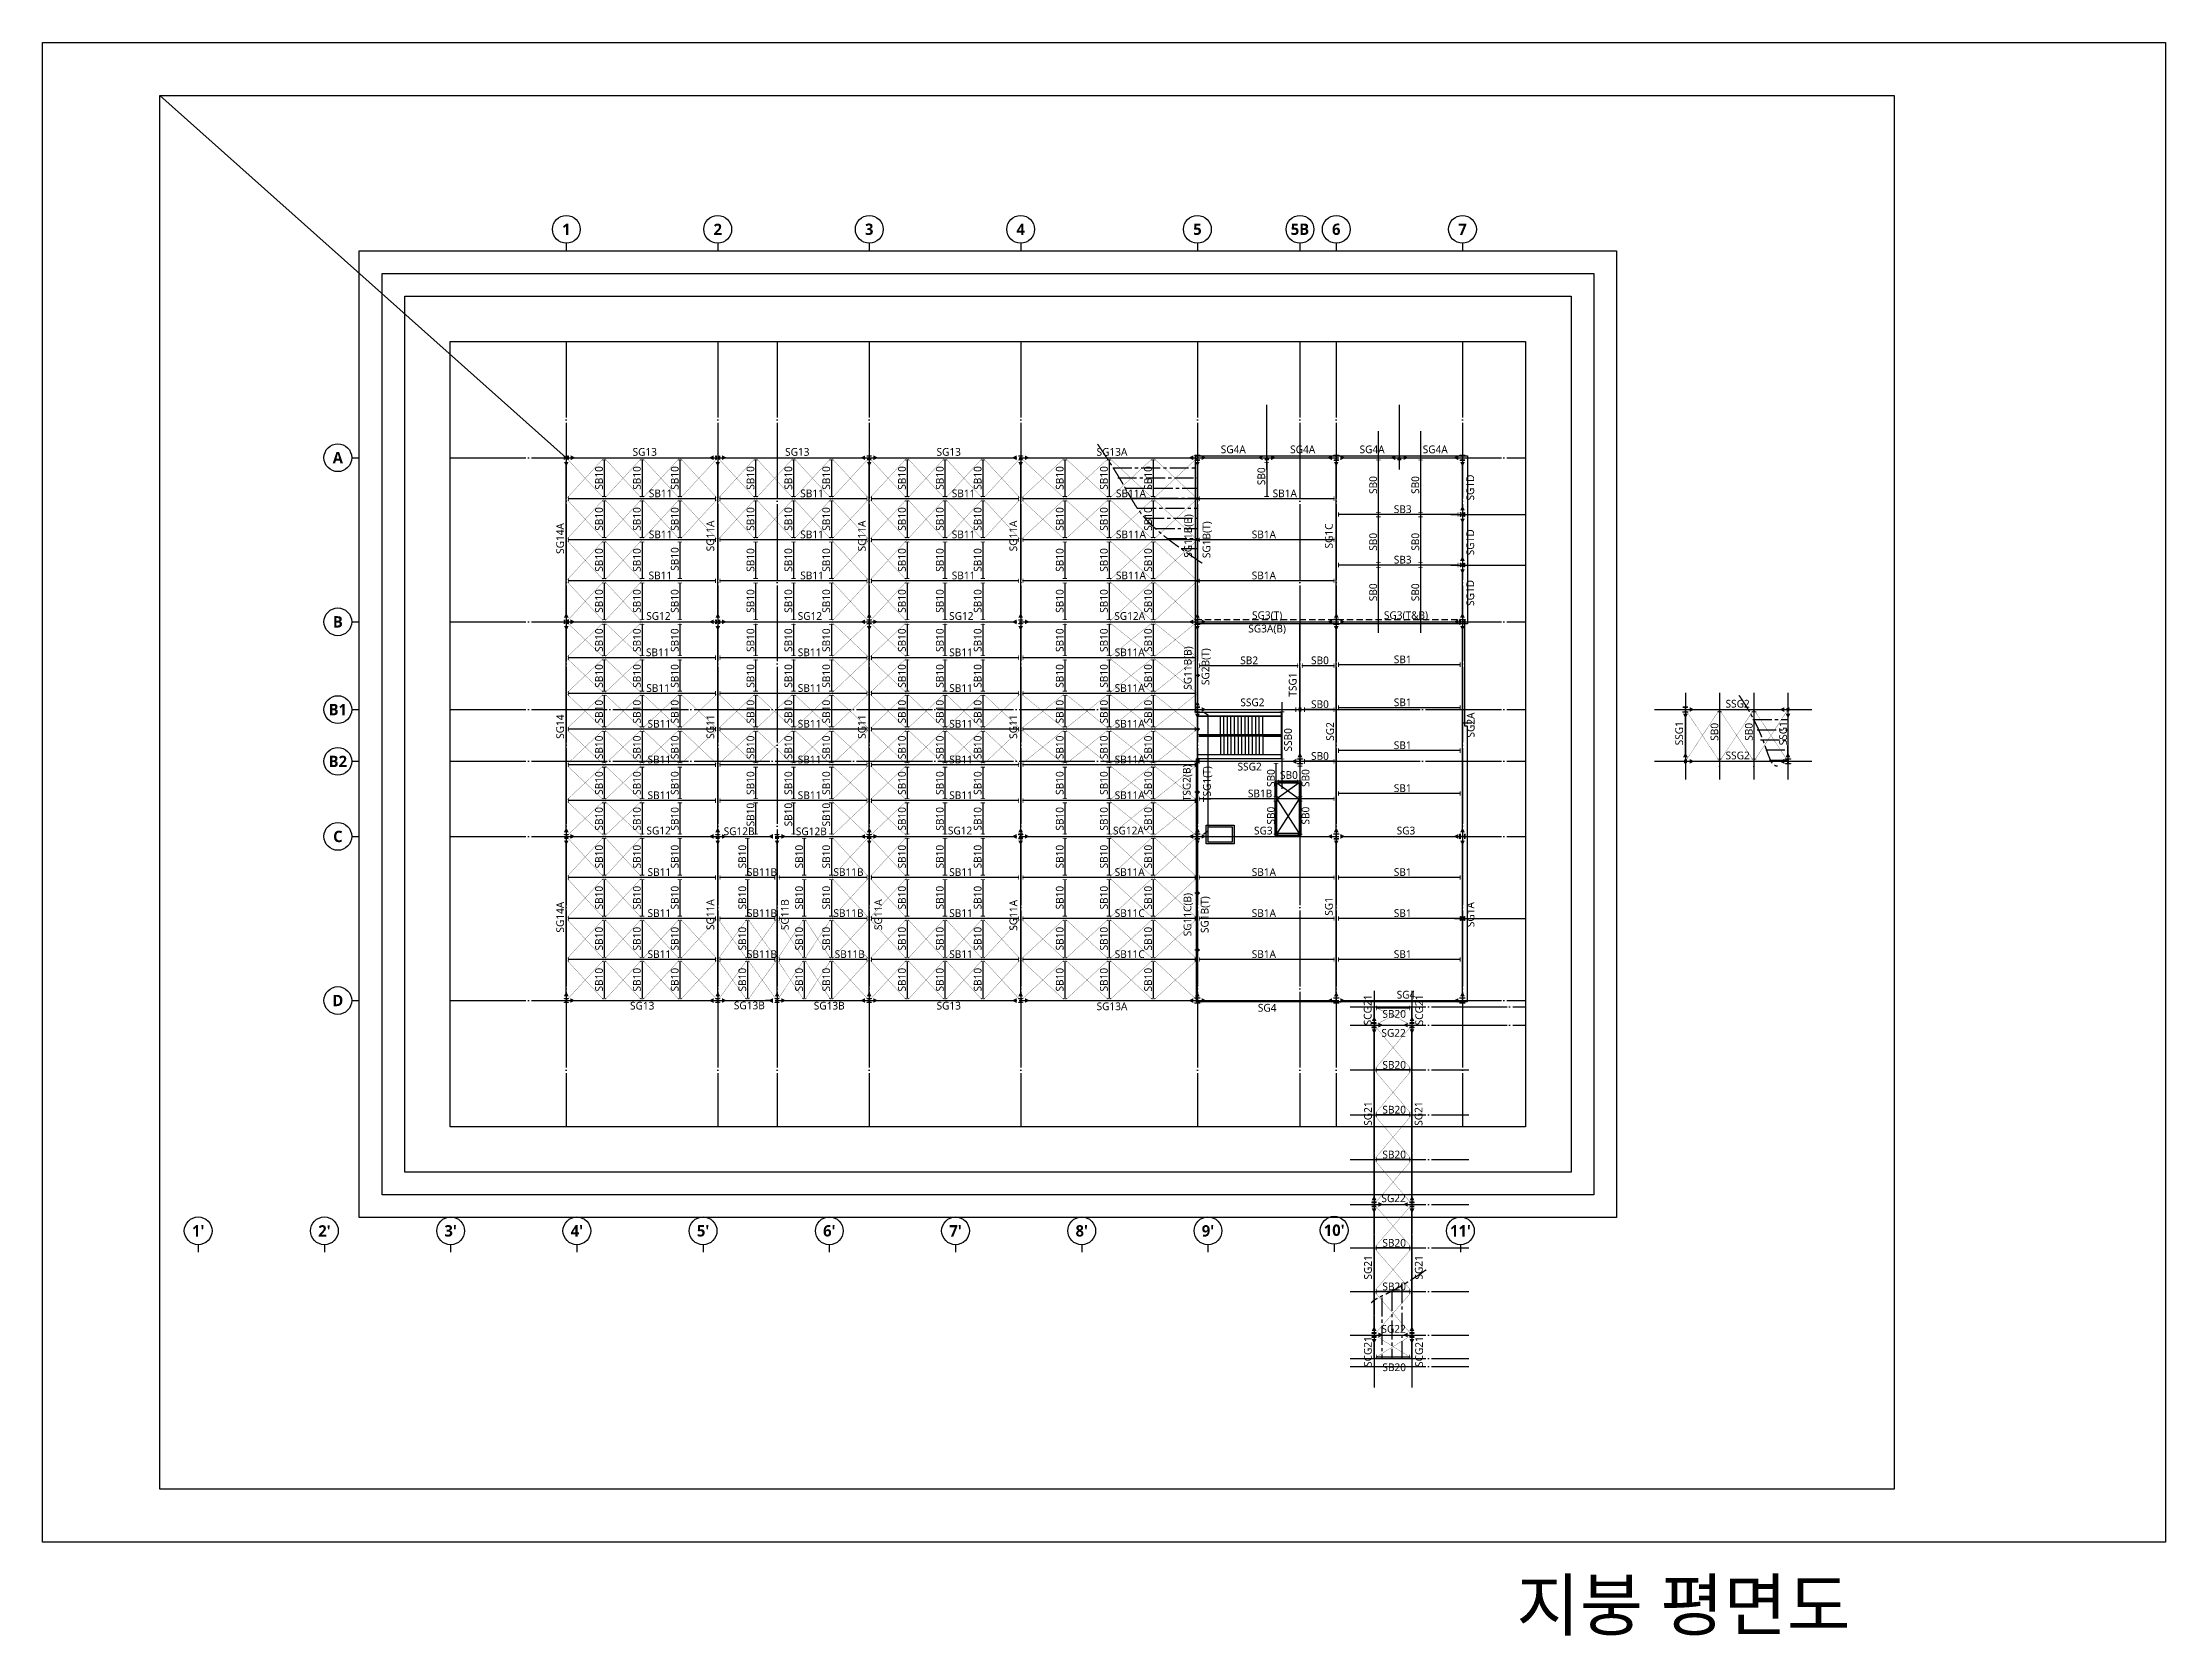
# Model space of a CAD drawing. Header units: millimetres. Extents: x -734060 to 504600, y -7739 to 118800.
# Drawn here: x 336400 to 504600, y -7409 to 118800 of the extents above; entities that cross this region are included whole.
import ezdxf
from ezdxf.enums import TextEntityAlignment as Align

# ---------------------------------------------------------------- set-up
doc = ezdxf.new("R2010")
doc.units = ezdxf.units.MM
doc.header["$LTSCALE"] = 200
for name, pattern in [('CEN-GAUN', [32.2, 30, -1, 0.2, -1]), ('CENTER2', [1.125, 0.75, -0.125, 0.125, -0.125]), ('CONTINOUS', [0]), ('DASH', [0.35, 0.25, -0.1]), ('HID2-GAUN', [3.75, 2.5, -1.25]), ('HIDDEN', [0.375, 0.25, -0.125]), ('PHANTOM2', [1.25, 0.625, -0.125, 0.125, -0.125, 0.125, -0.125])]:
    doc.linetypes.add(name, pattern=pattern)
doc.layers.get('DEFPOINTS').update_dxf_attribs({"color": 137})
for name, color, linetype, plot in [('0기존동 축열', 137, 'Continuous', False), ('TEMP', 171, 'Continuous', False), ('Z-구조확인사항', 1, 'Continuous', False)]:
    doc.layers.add(name, color=color, linetype=linetype, plot=plot)
for name, color, linetype in [('5방수턱', 5, 'Continuous'), ('AA-SSXM-STRS', 4, 'Continuous'), ('AA-SSXS', 6, 'Continuous'), ('CEN', 1, 'CEN-GAUN'), ('ETC', 8, 'Continuous'), ('ETC-5', 5, 'Continuous'), ('GYP. BOARD', 42, 'Continuous'), ('OPEN', 1, 'Continuous'), ('S-STG', 4, 'Continuous'), ('Slab Line', 7, 'Continuous'), ('WAL', 3, 'Continuous'), ('WALL-D', 3, 'Continuous'), ('Z-PURLIN', 5, 'Continuous'), ('Z-STL COL', 3, 'Continuous'), ('Z-STL-BEAM', 6, 'Continuous'), ('Z-하부구조체', 6, 'HIDDEN')]:
    doc.layers.add(name, color=color, linetype=linetype)
doc.styles.add('ROMANS', font='malgun.ttf')
doc.styles.get("Standard").update_dxf_attribs({"font": 'malgun.ttf'})
doc.styles.add('스타일1', font='malgun.ttf')
doc.styles.add('스타일2', font='malgunbd.ttf')
doc.styles.add('휘츠', font='malgun.ttf')
doc.dimstyles.new('STL-MOM-150', dxfattribs={"dimscale": 150, "dimtxt": 3, "dimasz": 1, "dimexe": 1.25, "dimexo": 0.625, "dimgap": 1.5, "dimtad": 1, "dimtxsty": 'ROMANS', "dimblk": 'DOT_MOM', "dimcen": 0, "dimse1": 1, "dimse2": 1, "dimclrt": 2, "dimadec": 0, "dimazin": 0, "dimtfac": 1, "dimtmove": 2, "dimatfit": 3, "dimfxl": 1.25, "dimarcsym": 0})

msp = doc.modelspace()

# ---------------------------------------------------------------- texts
at = {"layer": 'DEFPOINTS'}
msp.add_text('지붕 평면도', height=4000, dxfattribs=at).set_placement((466399.204, -4983.14), align=Align.MIDDLE_CENTER)

# ---------------------------------------------------------------- blocks, each defined once
blk = doc.blocks.new('DOT_MOM')
at = {"color": 0}
blk.add_lwpolyline([(-3.5, 0, 0, 2.5, 0), (-1, 0, 2.5, 2.5, 0)], format="xyseb", dxfattribs=at)
blk = doc.blocks.new('*D242')
at = {"layer": 'DEFPOINTS', "color": 0, "transparency": 16777216}
for p in [(428081, 72900), (438726, 72900), (438726, 72900)]:
    blk.add_point(p, dxfattribs=at)
at = {"layer": 'S-STG', "lineweight": -2, "transparency": 16777216}
blk.add_line((428231, 72900), (438576, 72900), dxfattribs=at)
at = {"layer": 'S-STG', "lineweight": -2, "transparency": 16777216, "xscale": 150, "yscale": 150, "zscale": 150, "rotation": 180}
blk.add_blockref('DOT_MOM', (428081, 72900), dxfattribs=at)
at = {"layer": 'S-STG', "lineweight": -2, "transparency": 16777216, "xscale": 150, "yscale": 150, "zscale": 150}
blk.add_blockref('DOT_MOM', (438726, 72900), dxfattribs=at)
at = {"layer": 'S-STG', "color": 4, "transparency": 16777216, "insert": (433424, 73359), "char_height": 875, "attachment_point": 5, "style": '휘츠'}
blk.add_mtext('{\\H0.7x;SG3(T)}', dxfattribs=at)
blk = doc.blocks.new('*D244')
at = {"layer": 'DEFPOINTS', "color": 0, "transparency": 16777216}
for p in [(427900, 72725), (427900, 72725), (427900, 66125)]:
    blk.add_point(p, dxfattribs=at)
at = {"layer": 'S-STG', "lineweight": -2, "transparency": 16777216}
blk.add_line((427900, 66275), (427900, 72575), dxfattribs=at)
at = {"layer": 'S-STG', "lineweight": -2, "transparency": 16777216, "xscale": 150, "yscale": 150, "zscale": 150}
for p, rotation in [((427900, 72725), 90), ((427900, 66125), 270)]:
    blk.add_blockref('DOT_MOM', p, dxfattribs=dict(at, rotation=rotation))
at = {"layer": 'S-STG', "color": 4, "transparency": 16777216, "insert": (427202, 69242), "char_height": 875, "attachment_point": 5, "rotation": 90, "style": '휘츠'}
blk.add_mtext('{\\H0.7x;SG11B(B)}', dxfattribs=at)
blk = doc.blocks.new('*D246')
at = {"layer": 'DEFPOINTS', "color": 0, "transparency": 16777216}
for p in [(439081, 72900), (448723, 72900), (448723, 72900)]:
    blk.add_point(p, dxfattribs=at)
at = {"layer": 'S-STG', "lineweight": -2, "transparency": 16777216}
blk.add_line((439231, 72900), (448573, 72900), dxfattribs=at)
at = {"layer": 'S-STG', "lineweight": -2, "transparency": 16777216, "xscale": 150, "yscale": 150, "zscale": 150, "rotation": 180}
blk.add_blockref('DOT_MOM', (439081, 72900), dxfattribs=at)
at = {"layer": 'S-STG', "lineweight": -2, "transparency": 16777216, "xscale": 150, "yscale": 150, "zscale": 150}
blk.add_blockref('DOT_MOM', (448723, 72900), dxfattribs=at)
at = {"layer": 'S-STG', "color": 4, "transparency": 16777216, "insert": (444424, 73359), "char_height": 875, "attachment_point": 5, "style": '휘츠'}
blk.add_mtext('{\\H0.7x;SG3(T&B)}', dxfattribs=at)
blk = doc.blocks.new('*D248')
at = {"layer": 'DEFPOINTS', "color": 0, "transparency": 16777216}
for p in [(427900, 55725), (427900, 55725), (427900, 43075)]:
    blk.add_point(p, dxfattribs=at)
at = {"layer": 'S-STG', "lineweight": -2, "transparency": 16777216}
blk.add_line((427900, 43225), (427900, 55575), dxfattribs=at)
at = {"layer": 'S-STG', "lineweight": -2, "transparency": 16777216, "xscale": 150, "yscale": 150, "zscale": 150}
for p, rotation in [((427900, 55725), 90), ((427900, 43075), 270)]:
    blk.add_blockref('DOT_MOM', p, dxfattribs=dict(at, rotation=rotation))
at = {"layer": 'S-STG', "color": 4, "transparency": 16777216, "insert": (427180, 49703), "char_height": 875, "attachment_point": 5, "rotation": 90, "style": '휘츠'}
blk.add_mtext('{\\H0.7x;SG11C(B)}', dxfattribs=at)
blk = doc.blocks.new('*D250')
at = {"layer": 'DEFPOINTS', "color": 0, "transparency": 16777216}
for p in [(438900, 72725), (438900, 72725), (438900, 56075)]:
    blk.add_point(p, dxfattribs=at)
at = {"layer": 'S-STG', "lineweight": -2, "transparency": 16777216}
blk.add_line((438900, 56225), (438900, 72575), dxfattribs=at)
at = {"layer": 'S-STG', "lineweight": -2, "transparency": 16777216, "xscale": 150, "yscale": 150, "zscale": 150}
for p, rotation in [((438900, 72725), 90), ((438900, 56075), 270)]:
    blk.add_blockref('DOT_MOM', p, dxfattribs=dict(at, rotation=rotation))
at = {"layer": 'S-STG', "color": 4, "transparency": 16777216, "insert": (438418, 64220), "char_height": 875, "attachment_point": 5, "rotation": 90, "style": '휘츠'}
blk.add_mtext('{\\H0.7x;SG2}', dxfattribs=at)
blk = doc.blocks.new('*D252')
at = {"layer": 'DEFPOINTS', "color": 0, "transparency": 16777216}
for p in [(438900, 55725), (438900, 55725), (438900, 43075)]:
    blk.add_point(p, dxfattribs=at)
at = {"layer": 'S-STG', "lineweight": -2, "transparency": 16777216}
blk.add_line((438900, 43225), (438900, 55575), dxfattribs=at)
at = {"layer": 'S-STG', "lineweight": -2, "transparency": 16777216, "xscale": 150, "yscale": 150, "zscale": 150}
for p, rotation in [((438900, 55725), 90), ((438900, 43075), 270)]:
    blk.add_blockref('DOT_MOM', p, dxfattribs=dict(at, rotation=rotation))
at = {"layer": 'S-STG', "color": 4, "transparency": 16777216, "insert": (438318, 50356), "char_height": 875, "attachment_point": 5, "rotation": 90, "style": '휘츠'}
blk.add_mtext('{\\H0.7x;SG1}', dxfattribs=at)
blk = doc.blocks.new('*D254')
at = {"layer": 'DEFPOINTS', "color": 0, "transparency": 16777216}
for p in [(448900, 72725), (448900, 72725), (448900, 56075)]:
    blk.add_point(p, dxfattribs=at)
at = {"layer": 'S-STG', "lineweight": -2, "transparency": 16777216}
blk.add_line((448900, 56225), (448900, 72575), dxfattribs=at)
at = {"layer": 'S-STG', "lineweight": -2, "transparency": 16777216, "xscale": 150, "yscale": 150, "zscale": 150}
for p, rotation in [((448900, 72725), 90), ((448900, 56075), 270)]:
    blk.add_blockref('DOT_MOM', p, dxfattribs=dict(at, rotation=rotation))
at = {"layer": 'S-STG', "color": 4, "transparency": 16777216, "insert": (449556, 64727), "char_height": 875, "attachment_point": 5, "rotation": 90, "style": '휘츠'}
blk.add_mtext('{\\H0.7x;SG2A}', dxfattribs=at)
blk = doc.blocks.new('*D256')
at = {"layer": 'DEFPOINTS', "color": 0, "transparency": 16777216}
for p in [(428081, 55900), (438726, 55900), (438726, 55900)]:
    blk.add_point(p, dxfattribs=at)
at = {"layer": 'S-STG', "lineweight": -2, "transparency": 16777216}
blk.add_line((428231, 55900), (438576, 55900), dxfattribs=at)
at = {"layer": 'S-STG', "lineweight": -2, "transparency": 16777216, "xscale": 150, "yscale": 150, "zscale": 150, "rotation": 180}
blk.add_blockref('DOT_MOM', (428081, 55900), dxfattribs=at)
at = {"layer": 'S-STG', "lineweight": -2, "transparency": 16777216, "xscale": 150, "yscale": 150, "zscale": 150}
blk.add_blockref('DOT_MOM', (438726, 55900), dxfattribs=at)
at = {"layer": 'S-STG', "color": 4, "transparency": 16777216, "insert": (433124, 56359), "char_height": 875, "attachment_point": 5, "style": '휘츠'}
blk.add_mtext('{\\H0.7x;SG3}', dxfattribs=at)
blk = doc.blocks.new('*D258')
at = {"layer": 'DEFPOINTS', "color": 0, "transparency": 16777216}
for p in [(439081, 55900), (448723, 55900), (448723, 55900)]:
    blk.add_point(p, dxfattribs=at)
at = {"layer": 'S-STG', "lineweight": -2, "transparency": 16777216}
blk.add_line((439231, 55900), (448573, 55900), dxfattribs=at)
at = {"layer": 'S-STG', "lineweight": -2, "transparency": 16777216, "xscale": 150, "yscale": 150, "zscale": 150, "rotation": 180}
blk.add_blockref('DOT_MOM', (439081, 55900), dxfattribs=at)
at = {"layer": 'S-STG', "lineweight": -2, "transparency": 16777216, "xscale": 150, "yscale": 150, "zscale": 150}
blk.add_blockref('DOT_MOM', (448723, 55900), dxfattribs=at)
at = {"layer": 'S-STG', "color": 4, "transparency": 16777216, "insert": (444424, 56359), "char_height": 875, "attachment_point": 5, "style": '휘츠'}
blk.add_mtext('{\\H0.7x;SG3}', dxfattribs=at)
blk = doc.blocks.new('*D260')
at = {"layer": 'DEFPOINTS', "color": 0, "transparency": 16777216}
for p in [(439081, 42900), (448723, 42900), (448723, 42900)]:
    blk.add_point(p, dxfattribs=at)
at = {"layer": 'S-STG', "lineweight": -2, "transparency": 16777216}
blk.add_line((439231, 42900), (448573, 42900), dxfattribs=at)
at = {"layer": 'S-STG', "lineweight": -2, "transparency": 16777216, "xscale": 150, "yscale": 150, "zscale": 150, "rotation": 180}
blk.add_blockref('DOT_MOM', (439081, 42900), dxfattribs=at)
at = {"layer": 'S-STG', "lineweight": -2, "transparency": 16777216, "xscale": 150, "yscale": 150, "zscale": 150}
blk.add_blockref('DOT_MOM', (448723, 42900), dxfattribs=at)
at = {"layer": 'S-STG', "color": 4, "transparency": 16777216, "insert": (444424, 43359), "char_height": 875, "attachment_point": 5, "style": '휘츠'}
blk.add_mtext('{\\H0.7x;SG4}', dxfattribs=at)
blk = doc.blocks.new('DOT_PIN')
at = {"layer": 'Z-STL-BEAM', "ltscale": 0.4, "const_width": 0.4}
blk.add_lwpolyline([(-1.2, 1.2), (-1.2, -1.2)], dxfattribs=at)
blk = doc.blocks.new('*D262')
at = {"layer": 'DEFPOINTS', "color": 0, "transparency": 16777216}
for p in [(427900, 61850), (435875, 61850), (435875, 61850)]:
    blk.add_point(p, dxfattribs=at)
at = {"layer": 'S-STG', "lineweight": -2, "transparency": 16777216}
blk.add_line((428050, 61850), (435725, 61850), dxfattribs=at)
at = {"layer": 'S-STG', "lineweight": -2, "transparency": 16777216, "xscale": 150, "yscale": 150, "zscale": 150, "rotation": 180}
blk.add_blockref('DOT_PIN', (427900, 61850), dxfattribs=at)
at = {"layer": 'S-STG', "lineweight": -2, "transparency": 16777216, "xscale": 150, "yscale": 150, "zscale": 150}
blk.add_blockref('DOT_MOM', (435875, 61850), dxfattribs=at)
at = {"layer": 'S-STG', "color": 4, "transparency": 16777216, "insert": (432037, 61427), "char_height": 875, "attachment_point": 5, "style": '휘츠'}
blk.add_mtext('{\\H0.7x;SSG2}', dxfattribs=at)
blk = doc.blocks.new('*D264')
at = {"layer": 'DEFPOINTS', "color": 0, "ltscale": 0.4, "transparency": 16777216}
for p in [(438900, 69500), (438900, 69500), (448900, 69500)]:
    blk.add_point(p, dxfattribs=at)
at = {"layer": 'Z-STL-BEAM', "lineweight": -2, "ltscale": 0.4, "transparency": 16777216}
blk.add_line((448750, 69500), (439050, 69500), dxfattribs=at)
at = {"layer": 'Z-STL-BEAM', "lineweight": -2, "ltscale": 0.4, "transparency": 16777216, "xscale": 150, "yscale": 150, "zscale": 150, "rotation": 180}
blk.add_blockref('DOT_PIN', (438900, 69500), dxfattribs=at)
at = {"layer": 'Z-STL-BEAM', "lineweight": -2, "ltscale": 0.4, "transparency": 16777216, "xscale": 150, "yscale": 150, "zscale": 150}
blk.add_blockref('DOT_PIN', (448900, 69500), dxfattribs=at)
at = {"layer": 'Z-STL-BEAM', "color": 2, "ltscale": 0.4, "transparency": 16777216, "insert": (444165, 69921), "char_height": 875, "attachment_point": 5, "style": '휘츠'}
blk.add_mtext('{\\H0.7x;SB1}', dxfattribs=at)
blk = doc.blocks.new('*D266')
at = {"layer": 'DEFPOINTS', "color": 0, "ltscale": 0.4, "transparency": 16777216}
for p in [(438900, 66100), (438900, 66100), (448900, 66100)]:
    blk.add_point(p, dxfattribs=at)
at = {"layer": 'Z-STL-BEAM', "lineweight": -2, "ltscale": 0.4, "transparency": 16777216}
blk.add_line((448750, 66100), (439050, 66100), dxfattribs=at)
at = {"layer": 'Z-STL-BEAM', "lineweight": -2, "ltscale": 0.4, "transparency": 16777216, "xscale": 150, "yscale": 150, "zscale": 150, "rotation": 180}
blk.add_blockref('DOT_PIN', (438900, 66100), dxfattribs=at)
at = {"layer": 'Z-STL-BEAM', "lineweight": -2, "ltscale": 0.4, "transparency": 16777216, "xscale": 150, "yscale": 150, "zscale": 150}
blk.add_blockref('DOT_PIN', (448900, 66100), dxfattribs=at)
at = {"layer": 'Z-STL-BEAM', "color": 2, "ltscale": 0.4, "transparency": 16777216, "insert": (444165, 66521), "char_height": 875, "attachment_point": 5, "style": '휘츠'}
blk.add_mtext('{\\H0.7x;SB1}', dxfattribs=at)
blk = doc.blocks.new('*D268')
at = {"layer": 'DEFPOINTS', "color": 0, "ltscale": 0.4, "transparency": 16777216}
for p in [(438900, 62700), (438900, 62700), (448900, 62700)]:
    blk.add_point(p, dxfattribs=at)
at = {"layer": 'Z-STL-BEAM', "lineweight": -2, "ltscale": 0.4, "transparency": 16777216}
blk.add_line((448750, 62700), (439050, 62700), dxfattribs=at)
at = {"layer": 'Z-STL-BEAM', "lineweight": -2, "ltscale": 0.4, "transparency": 16777216, "xscale": 150, "yscale": 150, "zscale": 150, "rotation": 180}
blk.add_blockref('DOT_PIN', (438900, 62700), dxfattribs=at)
at = {"layer": 'Z-STL-BEAM', "lineweight": -2, "ltscale": 0.4, "transparency": 16777216, "xscale": 150, "yscale": 150, "zscale": 150}
blk.add_blockref('DOT_PIN', (448900, 62700), dxfattribs=at)
at = {"layer": 'Z-STL-BEAM', "color": 2, "ltscale": 0.4, "transparency": 16777216, "insert": (444165, 63121), "char_height": 875, "attachment_point": 5, "style": '휘츠'}
blk.add_mtext('{\\H0.7x;SB1}', dxfattribs=at)
blk = doc.blocks.new('*D270')
at = {"layer": 'DEFPOINTS', "color": 0, "ltscale": 0.4, "transparency": 16777216}
for p in [(438900, 59300), (438900, 59300), (448900, 59300)]:
    blk.add_point(p, dxfattribs=at)
at = {"layer": 'Z-STL-BEAM', "lineweight": -2, "ltscale": 0.4, "transparency": 16777216}
blk.add_line((448750, 59300), (439050, 59300), dxfattribs=at)
at = {"layer": 'Z-STL-BEAM', "lineweight": -2, "ltscale": 0.4, "transparency": 16777216, "xscale": 150, "yscale": 150, "zscale": 150, "rotation": 180}
blk.add_blockref('DOT_PIN', (438900, 59300), dxfattribs=at)
at = {"layer": 'Z-STL-BEAM', "lineweight": -2, "ltscale": 0.4, "transparency": 16777216, "xscale": 150, "yscale": 150, "zscale": 150}
blk.add_blockref('DOT_PIN', (448900, 59300), dxfattribs=at)
at = {"layer": 'Z-STL-BEAM', "color": 2, "ltscale": 0.4, "transparency": 16777216, "insert": (444165, 59721), "char_height": 875, "attachment_point": 5, "style": '휘츠'}
blk.add_mtext('{\\H0.7x;SB1}', dxfattribs=at)
blk = doc.blocks.new('*D272')
at = {"layer": 'DEFPOINTS', "color": 0, "ltscale": 0.4, "transparency": 16777216}
for p in [(436203, 65950), (436203, 65950), (438900, 65950)]:
    blk.add_point(p, dxfattribs=at)
at = {"layer": 'Z-STL-BEAM', "lineweight": -2, "ltscale": 0.4, "transparency": 16777216}
blk.add_line((438750, 65950), (436353, 65950), dxfattribs=at)
at = {"layer": 'Z-STL-BEAM', "lineweight": -2, "ltscale": 0.4, "transparency": 16777216, "xscale": 150, "yscale": 150, "zscale": 150, "rotation": 180}
blk.add_blockref('DOT_PIN', (436203, 65950), dxfattribs=at)
at = {"layer": 'Z-STL-BEAM', "lineweight": -2, "ltscale": 0.4, "transparency": 16777216, "xscale": 150, "yscale": 150, "zscale": 150}
blk.add_blockref('DOT_PIN', (438900, 65950), dxfattribs=at)
at = {"layer": 'Z-STL-BEAM', "color": 2, "ltscale": 0.4, "transparency": 16777216, "insert": (437609, 66371), "char_height": 875, "attachment_point": 5, "style": '휘츠'}
blk.add_mtext('{\\H0.7x;SB0}', dxfattribs=at)
blk = doc.blocks.new('*D274')
at = {"layer": 'DEFPOINTS', "color": 0, "ltscale": 0.4, "transparency": 16777216}
for p in [(436205, 61850), (436205, 61850), (438900, 61850)]:
    blk.add_point(p, dxfattribs=at)
at = {"layer": 'Z-STL-BEAM', "lineweight": -2, "ltscale": 0.4, "transparency": 16777216}
blk.add_line((438750, 61850), (436355, 61850), dxfattribs=at)
at = {"layer": 'Z-STL-BEAM', "lineweight": -2, "ltscale": 0.4, "transparency": 16777216, "xscale": 150, "yscale": 150, "zscale": 150, "rotation": 180}
blk.add_blockref('DOT_PIN', (436205, 61850), dxfattribs=at)
at = {"layer": 'Z-STL-BEAM', "lineweight": -2, "ltscale": 0.4, "transparency": 16777216, "xscale": 150, "yscale": 150, "zscale": 150}
blk.add_blockref('DOT_PIN', (438900, 61850), dxfattribs=at)
at = {"layer": 'Z-STL-BEAM', "color": 2, "ltscale": 0.4, "transparency": 16777216, "insert": (437609, 62271), "char_height": 875, "attachment_point": 5, "style": '휘츠'}
blk.add_mtext('{\\H0.7x;SB0}', dxfattribs=at)
blk = doc.blocks.new('*D276')
at = {"layer": 'DEFPOINTS', "color": 0, "ltscale": 0.4, "transparency": 16777216}
for p in [(438900, 52650), (438900, 52650), (448900, 52650)]:
    blk.add_point(p, dxfattribs=at)
at = {"layer": 'Z-STL-BEAM', "lineweight": -2, "ltscale": 0.4, "transparency": 16777216}
blk.add_line((448750, 52650), (439050, 52650), dxfattribs=at)
at = {"layer": 'Z-STL-BEAM', "lineweight": -2, "ltscale": 0.4, "transparency": 16777216, "xscale": 150, "yscale": 150, "zscale": 150, "rotation": 180}
blk.add_blockref('DOT_PIN', (438900, 52650), dxfattribs=at)
at = {"layer": 'Z-STL-BEAM', "lineweight": -2, "ltscale": 0.4, "transparency": 16777216, "xscale": 150, "yscale": 150, "zscale": 150}
blk.add_blockref('DOT_PIN', (448900, 52650), dxfattribs=at)
at = {"layer": 'Z-STL-BEAM', "color": 2, "ltscale": 0.4, "transparency": 16777216, "insert": (444165, 53071), "char_height": 875, "attachment_point": 5, "style": '휘츠'}
blk.add_mtext('{\\H0.7x;SB1}', dxfattribs=at)
blk = doc.blocks.new('*D278')
at = {"layer": 'DEFPOINTS', "color": 0, "ltscale": 0.4, "transparency": 16777216}
for p in [(438900, 49400), (438900, 49400), (448900, 49400)]:
    blk.add_point(p, dxfattribs=at)
at = {"layer": 'Z-STL-BEAM', "lineweight": -2, "ltscale": 0.4, "transparency": 16777216}
blk.add_line((448750, 49400), (439050, 49400), dxfattribs=at)
at = {"layer": 'Z-STL-BEAM', "lineweight": -2, "ltscale": 0.4, "transparency": 16777216, "xscale": 150, "yscale": 150, "zscale": 150, "rotation": 180}
blk.add_blockref('DOT_PIN', (438900, 49400), dxfattribs=at)
at = {"layer": 'Z-STL-BEAM', "lineweight": -2, "ltscale": 0.4, "transparency": 16777216, "xscale": 150, "yscale": 150, "zscale": 150}
blk.add_blockref('DOT_PIN', (448900, 49400), dxfattribs=at)
at = {"layer": 'Z-STL-BEAM', "color": 2, "ltscale": 0.4, "transparency": 16777216, "insert": (444165, 49821), "char_height": 875, "attachment_point": 5, "style": '휘츠'}
blk.add_mtext('{\\H0.7x;SB1}', dxfattribs=at)
blk = doc.blocks.new('*D280')
at = {"layer": 'DEFPOINTS', "color": 0, "ltscale": 0.4, "transparency": 16777216}
for p in [(438900, 46150), (438900, 46150), (448900, 46150)]:
    blk.add_point(p, dxfattribs=at)
at = {"layer": 'Z-STL-BEAM', "lineweight": -2, "ltscale": 0.4, "transparency": 16777216}
blk.add_line((448750, 46150), (439050, 46150), dxfattribs=at)
at = {"layer": 'Z-STL-BEAM', "lineweight": -2, "ltscale": 0.4, "transparency": 16777216, "xscale": 150, "yscale": 150, "zscale": 150, "rotation": 180}
blk.add_blockref('DOT_PIN', (438900, 46150), dxfattribs=at)
at = {"layer": 'Z-STL-BEAM', "lineweight": -2, "ltscale": 0.4, "transparency": 16777216, "xscale": 150, "yscale": 150, "zscale": 150}
blk.add_blockref('DOT_PIN', (448900, 46150), dxfattribs=at)
at = {"layer": 'Z-STL-BEAM', "color": 2, "ltscale": 0.4, "transparency": 16777216, "insert": (444165, 46571), "char_height": 875, "attachment_point": 5, "style": '휘츠'}
blk.add_mtext('{\\H0.7x;SB1}', dxfattribs=at)
blk = doc.blocks.new('*D282')
at = {"layer": 'DEFPOINTS', "color": 0, "ltscale": 0.4, "transparency": 16777216}
for p in [(427900, 52650), (427900, 52650), (438900, 52650)]:
    blk.add_point(p, dxfattribs=at)
at = {"layer": 'Z-STL-BEAM', "lineweight": -2, "ltscale": 0.4, "transparency": 16777216}
blk.add_line((438750, 52650), (428050, 52650), dxfattribs=at)
at = {"layer": 'Z-STL-BEAM', "lineweight": -2, "ltscale": 0.4, "transparency": 16777216, "xscale": 150, "yscale": 150, "zscale": 150, "rotation": 180}
blk.add_blockref('DOT_PIN', (427900, 52650), dxfattribs=at)
at = {"layer": 'Z-STL-BEAM', "lineweight": -2, "ltscale": 0.4, "transparency": 16777216, "xscale": 150, "yscale": 150, "zscale": 150}
blk.add_blockref('DOT_PIN', (438900, 52650), dxfattribs=at)
at = {"layer": 'Z-STL-BEAM', "color": 2, "ltscale": 0.4, "transparency": 16777216, "insert": (433165, 53071), "char_height": 875, "attachment_point": 5, "style": '휘츠'}
blk.add_mtext('{\\H0.7x;SB1A}', dxfattribs=at)
blk = doc.blocks.new('*D284')
at = {"layer": 'DEFPOINTS', "color": 0, "ltscale": 0.4, "transparency": 16777216}
for p in [(427900, 49400), (427900, 49400), (438900, 49400)]:
    blk.add_point(p, dxfattribs=at)
at = {"layer": 'Z-STL-BEAM', "lineweight": -2, "ltscale": 0.4, "transparency": 16777216}
blk.add_line((438750, 49400), (428050, 49400), dxfattribs=at)
at = {"layer": 'Z-STL-BEAM', "lineweight": -2, "ltscale": 0.4, "transparency": 16777216, "xscale": 150, "yscale": 150, "zscale": 150, "rotation": 180}
blk.add_blockref('DOT_PIN', (427900, 49400), dxfattribs=at)
at = {"layer": 'Z-STL-BEAM', "lineweight": -2, "ltscale": 0.4, "transparency": 16777216, "xscale": 150, "yscale": 150, "zscale": 150}
blk.add_blockref('DOT_PIN', (438900, 49400), dxfattribs=at)
at = {"layer": 'Z-STL-BEAM', "color": 2, "ltscale": 0.4, "transparency": 16777216, "insert": (433165, 49821), "char_height": 875, "attachment_point": 5, "style": '휘츠'}
blk.add_mtext('{\\H0.7x;SB1A}', dxfattribs=at)
blk = doc.blocks.new('*D286')
at = {"layer": 'DEFPOINTS', "color": 0, "ltscale": 0.4, "transparency": 16777216}
for p in [(427900, 46150), (427900, 46150), (438900, 46150)]:
    blk.add_point(p, dxfattribs=at)
at = {"layer": 'Z-STL-BEAM', "lineweight": -2, "ltscale": 0.4, "transparency": 16777216}
blk.add_line((438750, 46150), (428050, 46150), dxfattribs=at)
at = {"layer": 'Z-STL-BEAM', "lineweight": -2, "ltscale": 0.4, "transparency": 16777216, "xscale": 150, "yscale": 150, "zscale": 150, "rotation": 180}
blk.add_blockref('DOT_PIN', (427900, 46150), dxfattribs=at)
at = {"layer": 'Z-STL-BEAM', "lineweight": -2, "ltscale": 0.4, "transparency": 16777216, "xscale": 150, "yscale": 150, "zscale": 150}
blk.add_blockref('DOT_PIN', (438900, 46150), dxfattribs=at)
at = {"layer": 'Z-STL-BEAM', "color": 2, "ltscale": 0.4, "transparency": 16777216, "insert": (433165, 46571), "char_height": 875, "attachment_point": 5, "style": '휘츠'}
blk.add_mtext('{\\H0.7x;SB1A}', dxfattribs=at)
blk = doc.blocks.new('*D288')
at = {"layer": 'DEFPOINTS', "color": 0, "transparency": 16777216}
for p in [(377900, 72725), (377900, 72725), (377900, 56075)]:
    blk.add_point(p, dxfattribs=at)
at = {"layer": 'S-STG', "lineweight": -2, "transparency": 16777216}
blk.add_line((377900, 56225), (377900, 72575), dxfattribs=at)
at = {"layer": 'S-STG', "lineweight": -2, "transparency": 16777216, "xscale": 150, "yscale": 150, "zscale": 150}
for p, rotation in [((377900, 72725), 90), ((377900, 56075), 270)]:
    blk.add_blockref('DOT_MOM', p, dxfattribs=dict(at, rotation=rotation))
at = {"layer": 'S-STG', "color": 4, "transparency": 16777216, "insert": (377418, 64597), "char_height": 875, "attachment_point": 5, "rotation": 90, "style": '휘츠'}
blk.add_mtext('{\\H0.7x;SG14}', dxfattribs=at)
blk = doc.blocks.new('*D290')
at = {"layer": 'DEFPOINTS', "color": 0, "transparency": 16777216}
for p in [(389900, 72725), (389900, 72725), (389900, 56075)]:
    blk.add_point(p, dxfattribs=at)
at = {"layer": 'S-STG', "lineweight": -2, "transparency": 16777216}
blk.add_line((389900, 56225), (389900, 72575), dxfattribs=at)
at = {"layer": 'S-STG', "lineweight": -2, "transparency": 16777216, "xscale": 150, "yscale": 150, "zscale": 150}
for p, rotation in [((389900, 72725), 90), ((389900, 56075), 270)]:
    blk.add_blockref('DOT_MOM', p, dxfattribs=dict(at, rotation=rotation))
at = {"layer": 'S-STG', "color": 4, "transparency": 16777216, "insert": (389318, 64597), "char_height": 875, "attachment_point": 5, "rotation": 90, "style": '휘츠'}
blk.add_mtext('{\\H0.7x;SG11}', dxfattribs=at)
blk = doc.blocks.new('*D292')
at = {"layer": 'DEFPOINTS', "color": 0, "transparency": 16777216}
for p in [(389900, 55725), (389900, 55725), (389900, 43075)]:
    blk.add_point(p, dxfattribs=at)
at = {"layer": 'S-STG', "lineweight": -2, "transparency": 16777216}
blk.add_line((389900, 43225), (389900, 55575), dxfattribs=at)
at = {"layer": 'S-STG', "lineweight": -2, "transparency": 16777216, "xscale": 150, "yscale": 150, "zscale": 150}
for p, rotation in [((389900, 55725), 90), ((389900, 43075), 270)]:
    blk.add_blockref('DOT_MOM', p, dxfattribs=dict(at, rotation=rotation))
at = {"layer": 'S-STG', "color": 4, "transparency": 16777216, "insert": (389318, 49703), "char_height": 875, "attachment_point": 5, "rotation": 90, "style": '휘츠'}
blk.add_mtext('{\\H0.7x;SG11A}', dxfattribs=at)
blk = doc.blocks.new('*D294')
at = {"layer": 'DEFPOINTS', "color": 0, "transparency": 16777216}
for p in [(389900, 85725), (389900, 85725), (389900, 73075)]:
    blk.add_point(p, dxfattribs=at)
at = {"layer": 'S-STG', "lineweight": -2, "transparency": 16777216}
blk.add_line((389900, 73225), (389900, 85575), dxfattribs=at)
at = {"layer": 'S-STG', "lineweight": -2, "transparency": 16777216, "xscale": 150, "yscale": 150, "zscale": 150}
for p, rotation in [((389900, 85725), 90), ((389900, 73075), 270)]:
    blk.add_blockref('DOT_MOM', p, dxfattribs=dict(at, rotation=rotation))
at = {"layer": 'S-STG', "color": 4, "transparency": 16777216, "insert": (389318, 79703), "char_height": 875, "attachment_point": 5, "rotation": 90, "style": '휘츠'}
blk.add_mtext('{\\H0.7x;SG11A}', dxfattribs=at)
blk = doc.blocks.new('*D296')
at = {"layer": 'DEFPOINTS', "color": 0, "transparency": 16777216}
for p in [(401900, 72725), (401900, 72725), (401900, 56075)]:
    blk.add_point(p, dxfattribs=at)
at = {"layer": 'S-STG', "lineweight": -2, "transparency": 16777216}
blk.add_line((401900, 56225), (401900, 72575), dxfattribs=at)
at = {"layer": 'S-STG', "lineweight": -2, "transparency": 16777216, "xscale": 150, "yscale": 150, "zscale": 150}
for p, rotation in [((401900, 72725), 90), ((401900, 56075), 270)]:
    blk.add_blockref('DOT_MOM', p, dxfattribs=dict(at, rotation=rotation))
at = {"layer": 'S-STG', "color": 4, "transparency": 16777216, "insert": (401318, 64597), "char_height": 875, "attachment_point": 5, "rotation": 90, "style": '휘츠'}
blk.add_mtext('{\\H0.7x;SG11}', dxfattribs=at)
blk = doc.blocks.new('*D298')
at = {"layer": 'DEFPOINTS', "color": 0, "transparency": 16777216}
for p in [(401900, 55725), (401900, 55725), (401900, 43075)]:
    blk.add_point(p, dxfattribs=at)
at = {"layer": 'S-STG', "lineweight": -2, "transparency": 16777216}
blk.add_line((401900, 43225), (401900, 55575), dxfattribs=at)
at = {"layer": 'S-STG', "lineweight": -2, "transparency": 16777216, "xscale": 150, "yscale": 150, "zscale": 150}
for p, rotation in [((401900, 55725), 90), ((401900, 43075), 270)]:
    blk.add_blockref('DOT_MOM', p, dxfattribs=dict(at, rotation=rotation))
at = {"layer": 'S-STG', "color": 4, "transparency": 16777216, "insert": (402618, 49703), "char_height": 875, "attachment_point": 5, "rotation": 90, "style": '휘츠'}
blk.add_mtext('{\\H0.7x;SG11A}', dxfattribs=at)
blk = doc.blocks.new('*D300')
at = {"layer": 'DEFPOINTS', "color": 0, "transparency": 16777216}
for p in [(401900, 85725), (401900, 85725), (401900, 73075)]:
    blk.add_point(p, dxfattribs=at)
at = {"layer": 'S-STG', "lineweight": -2, "transparency": 16777216}
blk.add_line((401900, 73225), (401900, 85575), dxfattribs=at)
at = {"layer": 'S-STG', "lineweight": -2, "transparency": 16777216, "xscale": 150, "yscale": 150, "zscale": 150}
for p, rotation in [((401900, 85725), 90), ((401900, 73075), 270)]:
    blk.add_blockref('DOT_MOM', p, dxfattribs=dict(at, rotation=rotation))
at = {"layer": 'S-STG', "color": 4, "transparency": 16777216, "insert": (401318, 79703), "char_height": 875, "attachment_point": 5, "rotation": 90, "style": '휘츠'}
blk.add_mtext('{\\H0.7x;SG11A}', dxfattribs=at)
blk = doc.blocks.new('*D302')
at = {"layer": 'DEFPOINTS', "color": 0, "transparency": 16777216}
for p in [(413900, 72725), (413900, 72725), (413900, 56075)]:
    blk.add_point(p, dxfattribs=at)
at = {"layer": 'S-STG', "lineweight": -2, "transparency": 16777216}
blk.add_line((413900, 56225), (413900, 72575), dxfattribs=at)
at = {"layer": 'S-STG', "lineweight": -2, "transparency": 16777216, "xscale": 150, "yscale": 150, "zscale": 150}
for p, rotation in [((413900, 72725), 90), ((413900, 56075), 270)]:
    blk.add_blockref('DOT_MOM', p, dxfattribs=dict(at, rotation=rotation))
at = {"layer": 'S-STG', "color": 4, "transparency": 16777216, "insert": (413318, 64597), "char_height": 875, "attachment_point": 5, "rotation": 90, "style": '휘츠'}
blk.add_mtext('{\\H0.7x;SG11}', dxfattribs=at)
blk = doc.blocks.new('*D304')
at = {"layer": 'DEFPOINTS', "color": 0, "transparency": 16777216}
for p in [(413900, 55725), (413900, 55725), (413900, 43075)]:
    blk.add_point(p, dxfattribs=at)
at = {"layer": 'S-STG', "lineweight": -2, "transparency": 16777216}
blk.add_line((413900, 43225), (413900, 55575), dxfattribs=at)
at = {"layer": 'S-STG', "lineweight": -2, "transparency": 16777216, "xscale": 150, "yscale": 150, "zscale": 150}
for p, rotation in [((413900, 55725), 90), ((413900, 43075), 270)]:
    blk.add_blockref('DOT_MOM', p, dxfattribs=dict(at, rotation=rotation))
at = {"layer": 'S-STG', "color": 4, "transparency": 16777216, "insert": (413325, 49649), "char_height": 875, "attachment_point": 5, "rotation": 90, "style": '휘츠'}
blk.add_mtext('{\\H0.7x;SG11A}', dxfattribs=at)
blk = doc.blocks.new('*D306')
at = {"layer": 'DEFPOINTS', "color": 0, "transparency": 16777216}
for p in [(413900, 85725), (413900, 85725), (413900, 73075)]:
    blk.add_point(p, dxfattribs=at)
at = {"layer": 'S-STG', "lineweight": -2, "transparency": 16777216}
blk.add_line((413900, 73225), (413900, 85575), dxfattribs=at)
at = {"layer": 'S-STG', "lineweight": -2, "transparency": 16777216, "xscale": 150, "yscale": 150, "zscale": 150}
for p, rotation in [((413900, 85725), 90), ((413900, 73075), 270)]:
    blk.add_blockref('DOT_MOM', p, dxfattribs=dict(at, rotation=rotation))
at = {"layer": 'S-STG', "color": 4, "transparency": 16777216, "insert": (413318, 79703), "char_height": 875, "attachment_point": 5, "rotation": 90, "style": '휘츠'}
blk.add_mtext('{\\H0.7x;SG11A}', dxfattribs=at)
blk = doc.blocks.new('*D308')
at = {"layer": 'DEFPOINTS', "color": 0, "transparency": 16777216}
for p in [(427900, 85725), (427900, 85725), (427900, 73075)]:
    blk.add_point(p, dxfattribs=at)
at = {"layer": 'S-STG', "lineweight": -2, "transparency": 16777216}
blk.add_line((427900, 73225), (427900, 85575), dxfattribs=at)
at = {"layer": 'S-STG', "lineweight": -2, "transparency": 16777216, "xscale": 150, "yscale": 150, "zscale": 150}
for p, rotation in [((427900, 85725), 90), ((427900, 73075), 270)]:
    blk.add_blockref('DOT_MOM', p, dxfattribs=dict(at, rotation=rotation))
at = {"layer": 'S-STG', "color": 4, "transparency": 16777216, "insert": (427229, 79703), "char_height": 875, "attachment_point": 5, "rotation": 90, "style": '휘츠'}
blk.add_mtext('{\\H0.7x;SG11B(B)}', dxfattribs=at)
blk = doc.blocks.new('*D310')
at = {"layer": 'DEFPOINTS', "color": 0, "transparency": 16777216}
for p in [(438900, 85725), (438900, 85725), (438900, 73075)]:
    blk.add_point(p, dxfattribs=at)
at = {"layer": 'S-STG', "lineweight": -2, "transparency": 16777216}
blk.add_line((438900, 73225), (438900, 85575), dxfattribs=at)
at = {"layer": 'S-STG', "lineweight": -2, "transparency": 16777216, "xscale": 150, "yscale": 150, "zscale": 150}
for p, rotation in [((438900, 85725), 90), ((438900, 73075), 270)]:
    blk.add_blockref('DOT_MOM', p, dxfattribs=dict(at, rotation=rotation))
at = {"layer": 'S-STG', "color": 4, "transparency": 16777216, "insert": (438318, 79703), "char_height": 875, "attachment_point": 5, "rotation": 90, "style": '휘츠'}
blk.add_mtext('{\\H0.7x;SG1C}', dxfattribs=at)
blk = doc.blocks.new('*D312')
at = {"layer": 'DEFPOINTS', "color": 0, "transparency": 16777216}
for p in [(414081, 85900), (427721, 85900), (427721, 85900)]:
    blk.add_point(p, dxfattribs=at)
at = {"layer": 'S-STG', "lineweight": -2, "transparency": 16777216}
blk.add_line((414231, 85900), (427571, 85900), dxfattribs=at)
at = {"layer": 'S-STG', "lineweight": -2, "transparency": 16777216, "xscale": 150, "yscale": 150, "zscale": 150, "rotation": 180}
blk.add_blockref('DOT_MOM', (414081, 85900), dxfattribs=at)
at = {"layer": 'S-STG', "lineweight": -2, "transparency": 16777216, "xscale": 150, "yscale": 150, "zscale": 150}
blk.add_blockref('DOT_MOM', (427721, 85900), dxfattribs=at)
at = {"layer": 'S-STG', "color": 4, "transparency": 16777216, "insert": (421134, 86359), "char_height": 875, "attachment_point": 5, "style": '휘츠'}
blk.add_mtext('{\\H0.7x;SG13A}', dxfattribs=at)
blk = doc.blocks.new('*D314')
at = {"layer": 'DEFPOINTS', "color": 0, "transparency": 16777216}
for p in [(402081, 85900), (413723, 85900), (413723, 85900)]:
    blk.add_point(p, dxfattribs=at)
at = {"layer": 'S-STG', "lineweight": -2, "transparency": 16777216}
blk.add_line((402231, 85900), (413573, 85900), dxfattribs=at)
at = {"layer": 'S-STG', "lineweight": -2, "transparency": 16777216, "xscale": 150, "yscale": 150, "zscale": 150, "rotation": 180}
blk.add_blockref('DOT_MOM', (402081, 85900), dxfattribs=at)
at = {"layer": 'S-STG', "lineweight": -2, "transparency": 16777216, "xscale": 150, "yscale": 150, "zscale": 150}
blk.add_blockref('DOT_MOM', (413723, 85900), dxfattribs=at)
at = {"layer": 'S-STG', "color": 4, "transparency": 16777216, "insert": (408200, 86359), "char_height": 875, "attachment_point": 5, "style": '휘츠'}
blk.add_mtext('{\\H0.7x;SG13}', dxfattribs=at)
blk = doc.blocks.new('*D316')
at = {"layer": 'DEFPOINTS', "color": 0, "transparency": 16777216}
for p in [(390081, 85900), (401723, 85900), (401723, 85900)]:
    blk.add_point(p, dxfattribs=at)
at = {"layer": 'S-STG', "lineweight": -2, "transparency": 16777216}
blk.add_line((390231, 85900), (401573, 85900), dxfattribs=at)
at = {"layer": 'S-STG', "lineweight": -2, "transparency": 16777216, "xscale": 150, "yscale": 150, "zscale": 150, "rotation": 180}
blk.add_blockref('DOT_MOM', (390081, 85900), dxfattribs=at)
at = {"layer": 'S-STG', "lineweight": -2, "transparency": 16777216, "xscale": 150, "yscale": 150, "zscale": 150}
blk.add_blockref('DOT_MOM', (401723, 85900), dxfattribs=at)
at = {"layer": 'S-STG', "color": 4, "transparency": 16777216, "insert": (396200, 86359), "char_height": 875, "attachment_point": 5, "style": '휘츠'}
blk.add_mtext('{\\H0.7x;SG13}', dxfattribs=at)
blk = doc.blocks.new('*D318')
at = {"layer": 'DEFPOINTS', "color": 0, "transparency": 16777216}
for p in [(414081, 72900), (427721, 72900), (427721, 72900)]:
    blk.add_point(p, dxfattribs=at)
at = {"layer": 'S-STG', "lineweight": -2, "transparency": 16777216}
blk.add_line((414231, 72900), (427571, 72900), dxfattribs=at)
at = {"layer": 'S-STG', "lineweight": -2, "transparency": 16777216, "xscale": 150, "yscale": 150, "zscale": 150, "rotation": 180}
blk.add_blockref('DOT_MOM', (414081, 72900), dxfattribs=at)
at = {"layer": 'S-STG', "lineweight": -2, "transparency": 16777216, "xscale": 150, "yscale": 150, "zscale": 150}
blk.add_blockref('DOT_MOM', (427721, 72900), dxfattribs=at)
at = {"layer": 'S-STG', "color": 4, "transparency": 16777216, "insert": (422534, 73359), "char_height": 875, "attachment_point": 5, "style": '휘츠'}
blk.add_mtext('{\\H0.7x;SG12A}', dxfattribs=at)
blk = doc.blocks.new('*D320')
at = {"layer": 'DEFPOINTS', "color": 0, "transparency": 16777216}
for p in [(402081, 72900), (413723, 72900), (413723, 72900)]:
    blk.add_point(p, dxfattribs=at)
at = {"layer": 'S-STG', "lineweight": -2, "transparency": 16777216}
blk.add_line((402231, 72900), (413573, 72900), dxfattribs=at)
at = {"layer": 'S-STG', "lineweight": -2, "transparency": 16777216, "xscale": 150, "yscale": 150, "zscale": 150, "rotation": 180}
blk.add_blockref('DOT_MOM', (402081, 72900), dxfattribs=at)
at = {"layer": 'S-STG', "lineweight": -2, "transparency": 16777216, "xscale": 150, "yscale": 150, "zscale": 150}
blk.add_blockref('DOT_MOM', (413723, 72900), dxfattribs=at)
at = {"layer": 'S-STG', "color": 4, "transparency": 16777216, "insert": (409200, 73359), "char_height": 875, "attachment_point": 5, "style": '휘츠'}
blk.add_mtext('{\\H0.7x;SG12}', dxfattribs=at)
blk = doc.blocks.new('*D322')
at = {"layer": 'DEFPOINTS', "color": 0, "transparency": 16777216}
for p in [(390081, 72900), (401723, 72900), (401723, 72900)]:
    blk.add_point(p, dxfattribs=at)
at = {"layer": 'S-STG', "lineweight": -2, "transparency": 16777216}
blk.add_line((390231, 72900), (401573, 72900), dxfattribs=at)
at = {"layer": 'S-STG', "lineweight": -2, "transparency": 16777216, "xscale": 150, "yscale": 150, "zscale": 150, "rotation": 180}
blk.add_blockref('DOT_MOM', (390081, 72900), dxfattribs=at)
at = {"layer": 'S-STG', "lineweight": -2, "transparency": 16777216, "xscale": 150, "yscale": 150, "zscale": 150}
blk.add_blockref('DOT_MOM', (401723, 72900), dxfattribs=at)
at = {"layer": 'S-STG', "color": 4, "transparency": 16777216, "insert": (397200, 73359), "char_height": 875, "attachment_point": 5, "style": '휘츠'}
blk.add_mtext('{\\H0.7x;SG12}', dxfattribs=at)
blk = doc.blocks.new('*D324')
at = {"layer": 'DEFPOINTS', "color": 0, "transparency": 16777216}
for p in [(378081, 72900), (389723, 72900), (389723, 72900)]:
    blk.add_point(p, dxfattribs=at)
at = {"layer": 'S-STG', "lineweight": -2, "transparency": 16777216}
blk.add_line((378231, 72900), (389573, 72900), dxfattribs=at)
at = {"layer": 'S-STG', "lineweight": -2, "transparency": 16777216, "xscale": 150, "yscale": 150, "zscale": 150, "rotation": 180}
blk.add_blockref('DOT_MOM', (378081, 72900), dxfattribs=at)
at = {"layer": 'S-STG', "lineweight": -2, "transparency": 16777216, "xscale": 150, "yscale": 150, "zscale": 150}
blk.add_blockref('DOT_MOM', (389723, 72900), dxfattribs=at)
at = {"layer": 'S-STG', "color": 4, "transparency": 16777216, "insert": (385200, 73359), "char_height": 875, "attachment_point": 5, "style": '휘츠'}
blk.add_mtext('{\\H0.7x;SG12}', dxfattribs=at)
blk = doc.blocks.new('*D326')
at = {"layer": 'DEFPOINTS', "color": 0, "transparency": 16777216}
for p in [(414081, 55900), (427721, 55900), (427721, 55900)]:
    blk.add_point(p, dxfattribs=at)
at = {"layer": 'S-STG', "lineweight": -2, "transparency": 16777216}
blk.add_line((414231, 55900), (427571, 55900), dxfattribs=at)
at = {"layer": 'S-STG', "lineweight": -2, "transparency": 16777216, "xscale": 150, "yscale": 150, "zscale": 150, "rotation": 180}
blk.add_blockref('DOT_MOM', (414081, 55900), dxfattribs=at)
at = {"layer": 'S-STG', "lineweight": -2, "transparency": 16777216, "xscale": 150, "yscale": 150, "zscale": 150}
blk.add_blockref('DOT_MOM', (427721, 55900), dxfattribs=at)
at = {"layer": 'S-STG', "color": 4, "transparency": 16777216, "insert": (422434, 56359), "char_height": 875, "attachment_point": 5, "style": '휘츠'}
blk.add_mtext('{\\H0.7x;SG12A}', dxfattribs=at)
blk = doc.blocks.new('*D328')
at = {"layer": 'DEFPOINTS', "color": 0, "transparency": 16777216}
for p in [(402081, 55900), (413723, 55900), (413723, 55900)]:
    blk.add_point(p, dxfattribs=at)
at = {"layer": 'S-STG', "lineweight": -2, "transparency": 16777216}
blk.add_line((402231, 55900), (413573, 55900), dxfattribs=at)
at = {"layer": 'S-STG', "lineweight": -2, "transparency": 16777216, "xscale": 150, "yscale": 150, "zscale": 150, "rotation": 180}
blk.add_blockref('DOT_MOM', (402081, 55900), dxfattribs=at)
at = {"layer": 'S-STG', "lineweight": -2, "transparency": 16777216, "xscale": 150, "yscale": 150, "zscale": 150}
blk.add_blockref('DOT_MOM', (413723, 55900), dxfattribs=at)
at = {"layer": 'S-STG', "color": 4, "transparency": 16777216, "insert": (409100, 56359), "char_height": 875, "attachment_point": 5, "style": '휘츠'}
blk.add_mtext('{\\H0.7x;SG12}', dxfattribs=at)
blk = doc.blocks.new('*D330')
at = {"layer": 'DEFPOINTS', "color": 0, "transparency": 16777216}
for p in [(378081, 55900), (389723, 55900), (389723, 55900)]:
    blk.add_point(p, dxfattribs=at)
at = {"layer": 'S-STG', "lineweight": -2, "transparency": 16777216}
blk.add_line((378231, 55900), (389573, 55900), dxfattribs=at)
at = {"layer": 'S-STG', "lineweight": -2, "transparency": 16777216, "xscale": 150, "yscale": 150, "zscale": 150, "rotation": 180}
blk.add_blockref('DOT_MOM', (378081, 55900), dxfattribs=at)
at = {"layer": 'S-STG', "lineweight": -2, "transparency": 16777216, "xscale": 150, "yscale": 150, "zscale": 150}
blk.add_blockref('DOT_MOM', (389723, 55900), dxfattribs=at)
at = {"layer": 'S-STG', "color": 4, "transparency": 16777216, "insert": (385214, 56359), "char_height": 875, "attachment_point": 5, "style": '휘츠'}
blk.add_mtext('{\\H0.7x;SG12}', dxfattribs=at)
blk = doc.blocks.new('*D332')
at = {"layer": 'DEFPOINTS', "color": 0, "transparency": 16777216}
for p in [(414081, 42900), (427721, 42900), (427721, 42900)]:
    blk.add_point(p, dxfattribs=at)
at = {"layer": 'S-STG', "lineweight": -2, "transparency": 16777216}
blk.add_line((414231, 42900), (427571, 42900), dxfattribs=at)
at = {"layer": 'S-STG', "lineweight": -2, "transparency": 16777216, "xscale": 150, "yscale": 150, "zscale": 150, "rotation": 180}
blk.add_blockref('DOT_MOM', (414081, 42900), dxfattribs=at)
at = {"layer": 'S-STG', "lineweight": -2, "transparency": 16777216, "xscale": 150, "yscale": 150, "zscale": 150}
blk.add_blockref('DOT_MOM', (427721, 42900), dxfattribs=at)
at = {"layer": 'S-STG', "color": 4, "transparency": 16777216, "insert": (421134, 42437), "char_height": 875, "attachment_point": 5, "style": '휘츠'}
blk.add_mtext('{\\H0.7x;SG13A}', dxfattribs=at)
blk = doc.blocks.new('*D334')
at = {"layer": 'DEFPOINTS', "color": 0, "transparency": 16777216}
for p in [(402081, 42900), (413723, 42900), (413723, 42900)]:
    blk.add_point(p, dxfattribs=at)
at = {"layer": 'S-STG', "lineweight": -2, "transparency": 16777216}
blk.add_line((402231, 42900), (413573, 42900), dxfattribs=at)
at = {"layer": 'S-STG', "lineweight": -2, "transparency": 16777216, "xscale": 150, "yscale": 150, "zscale": 150, "rotation": 180}
blk.add_blockref('DOT_MOM', (402081, 42900), dxfattribs=at)
at = {"layer": 'S-STG', "lineweight": -2, "transparency": 16777216, "xscale": 150, "yscale": 150, "zscale": 150}
blk.add_blockref('DOT_MOM', (413723, 42900), dxfattribs=at)
at = {"layer": 'S-STG', "color": 4, "transparency": 16777216, "insert": (408200, 42489), "char_height": 875, "attachment_point": 5, "style": '휘츠'}
blk.add_mtext('{\\H0.7x;SG13}', dxfattribs=at)
blk = doc.blocks.new('*D336')
at = {"layer": 'DEFPOINTS', "color": 0, "transparency": 16777216}
for p in [(390081, 42900), (394417, 42900), (394417, 42900)]:
    blk.add_point(p, dxfattribs=at)
at = {"layer": 'S-STG', "lineweight": -2, "transparency": 16777216}
for p, q in [((390231, 42900), (391125, 42900)), ((394267, 42900), (393674, 42900))]:
    blk.add_line(p, q, dxfattribs=at)
at = {"layer": 'S-STG', "lineweight": -2, "transparency": 16777216, "xscale": 150, "yscale": 150, "zscale": 150, "rotation": 180}
blk.add_blockref('DOT_MOM', (390081, 42900), dxfattribs=at)
at = {"layer": 'S-STG', "lineweight": -2, "transparency": 16777216, "xscale": 150, "yscale": 150, "zscale": 150}
blk.add_blockref('DOT_MOM', (394417, 42900), dxfattribs=at)
at = {"layer": 'S-STG', "color": 4, "transparency": 16777216, "insert": (392400, 42509), "char_height": 875, "attachment_point": 5, "style": '휘츠'}
blk.add_mtext('{\\H0.7x;SG13B}', dxfattribs=at)
blk = doc.blocks.new('*D338')
at = {"layer": 'DEFPOINTS', "color": 0, "ltscale": 0.4, "transparency": 16777216}
for p in [(413900, 52650), (413900, 52650), (427900, 52650)]:
    blk.add_point(p, dxfattribs=at)
at = {"layer": 'Z-STL-BEAM', "lineweight": -2, "ltscale": 0.4, "transparency": 16777216}
blk.add_line((427750, 52650), (414050, 52650), dxfattribs=at)
at = {"layer": 'Z-STL-BEAM', "lineweight": -2, "ltscale": 0.4, "transparency": 16777216, "xscale": 150, "yscale": 150, "zscale": 150, "rotation": 180}
blk.add_blockref('DOT_PIN', (413900, 52650), dxfattribs=at)
at = {"layer": 'Z-STL-BEAM', "lineweight": -2, "ltscale": 0.4, "transparency": 16777216, "xscale": 150, "yscale": 150, "zscale": 150}
blk.add_blockref('DOT_PIN', (427900, 52650), dxfattribs=at)
at = {"layer": 'Z-STL-BEAM', "color": 2, "ltscale": 0.4, "transparency": 16777216, "insert": (422534, 53071), "char_height": 875, "attachment_point": 5, "style": '휘츠'}
blk.add_mtext('{\\H0.7x;SB11A}', dxfattribs=at)
blk = doc.blocks.new('*D340')
at = {"layer": 'DEFPOINTS', "color": 0, "ltscale": 0.4, "transparency": 16777216}
for p in [(401900, 52650), (401900, 52650), (413900, 52650)]:
    blk.add_point(p, dxfattribs=at)
at = {"layer": 'Z-STL-BEAM', "lineweight": -2, "ltscale": 0.4, "transparency": 16777216}
blk.add_line((413750, 52650), (402050, 52650), dxfattribs=at)
at = {"layer": 'Z-STL-BEAM', "lineweight": -2, "ltscale": 0.4, "transparency": 16777216, "xscale": 150, "yscale": 150, "zscale": 150, "rotation": 180}
blk.add_blockref('DOT_PIN', (401900, 52650), dxfattribs=at)
at = {"layer": 'Z-STL-BEAM', "lineweight": -2, "ltscale": 0.4, "transparency": 16777216, "xscale": 150, "yscale": 150, "zscale": 150}
blk.add_blockref('DOT_PIN', (413900, 52650), dxfattribs=at)
at = {"layer": 'Z-STL-BEAM', "color": 2, "ltscale": 0.4, "transparency": 16777216, "insert": (409173, 53071), "char_height": 875, "attachment_point": 5, "style": '휘츠'}
blk.add_mtext('{\\H0.7x;SB11}', dxfattribs=at)
blk = doc.blocks.new('*D342')
at = {"layer": 'DEFPOINTS', "color": 0, "ltscale": 0.4, "transparency": 16777216}
for p in [(401900, 49400), (401900, 49400), (413900, 49400)]:
    blk.add_point(p, dxfattribs=at)
at = {"layer": 'Z-STL-BEAM', "lineweight": -2, "ltscale": 0.4, "transparency": 16777216}
blk.add_line((413750, 49400), (402050, 49400), dxfattribs=at)
at = {"layer": 'Z-STL-BEAM', "lineweight": -2, "ltscale": 0.4, "transparency": 16777216, "xscale": 150, "yscale": 150, "zscale": 150, "rotation": 180}
blk.add_blockref('DOT_PIN', (401900, 49400), dxfattribs=at)
at = {"layer": 'Z-STL-BEAM', "lineweight": -2, "ltscale": 0.4, "transparency": 16777216, "xscale": 150, "yscale": 150, "zscale": 150}
blk.add_blockref('DOT_PIN', (413900, 49400), dxfattribs=at)
at = {"layer": 'Z-STL-BEAM', "color": 2, "ltscale": 0.4, "transparency": 16777216, "insert": (409173, 49821), "char_height": 875, "attachment_point": 5, "style": '휘츠'}
blk.add_mtext('{\\H0.7x;SB11}', dxfattribs=at)
blk = doc.blocks.new('*D344')
at = {"layer": 'DEFPOINTS', "color": 0, "ltscale": 0.4, "transparency": 16777216}
for p in [(401900, 46150), (401900, 46150), (413900, 46150)]:
    blk.add_point(p, dxfattribs=at)
at = {"layer": 'Z-STL-BEAM', "lineweight": -2, "ltscale": 0.4, "transparency": 16777216}
blk.add_line((413750, 46150), (402050, 46150), dxfattribs=at)
at = {"layer": 'Z-STL-BEAM', "lineweight": -2, "ltscale": 0.4, "transparency": 16777216, "xscale": 150, "yscale": 150, "zscale": 150, "rotation": 180}
blk.add_blockref('DOT_PIN', (401900, 46150), dxfattribs=at)
at = {"layer": 'Z-STL-BEAM', "lineweight": -2, "ltscale": 0.4, "transparency": 16777216, "xscale": 150, "yscale": 150, "zscale": 150}
blk.add_blockref('DOT_PIN', (413900, 46150), dxfattribs=at)
at = {"layer": 'Z-STL-BEAM', "color": 2, "ltscale": 0.4, "transparency": 16777216, "insert": (409173, 46571), "char_height": 875, "attachment_point": 5, "style": '휘츠'}
blk.add_mtext('{\\H0.7x;SB11}', dxfattribs=at)
blk = doc.blocks.new('*D346')
at = {"layer": 'DEFPOINTS', "color": 0, "ltscale": 0.4, "transparency": 16777216}
for p in [(413900, 49400), (413900, 49400), (427900, 49400)]:
    blk.add_point(p, dxfattribs=at)
at = {"layer": 'Z-STL-BEAM', "lineweight": -2, "ltscale": 0.4, "transparency": 16777216}
blk.add_line((427750, 49400), (414050, 49400), dxfattribs=at)
at = {"layer": 'Z-STL-BEAM', "lineweight": -2, "ltscale": 0.4, "transparency": 16777216, "xscale": 150, "yscale": 150, "zscale": 150, "rotation": 180}
blk.add_blockref('DOT_PIN', (413900, 49400), dxfattribs=at)
at = {"layer": 'Z-STL-BEAM', "lineweight": -2, "ltscale": 0.4, "transparency": 16777216, "xscale": 150, "yscale": 150, "zscale": 150}
blk.add_blockref('DOT_PIN', (427900, 49400), dxfattribs=at)
at = {"layer": 'Z-STL-BEAM', "color": 2, "ltscale": 0.4, "transparency": 16777216, "insert": (422534, 49821), "char_height": 875, "attachment_point": 5, "style": '휘츠'}
blk.add_mtext('{\\H0.7x;SB11C}', dxfattribs=at)
blk = doc.blocks.new('*D348')
at = {"layer": 'DEFPOINTS', "color": 0, "ltscale": 0.4, "transparency": 16777216}
for p in [(413900, 46150), (413900, 46150), (427900, 46150)]:
    blk.add_point(p, dxfattribs=at)
at = {"layer": 'Z-STL-BEAM', "lineweight": -2, "ltscale": 0.4, "transparency": 16777216}
blk.add_line((427750, 46150), (414050, 46150), dxfattribs=at)
at = {"layer": 'Z-STL-BEAM', "lineweight": -2, "ltscale": 0.4, "transparency": 16777216, "xscale": 150, "yscale": 150, "zscale": 150, "rotation": 180}
blk.add_blockref('DOT_PIN', (413900, 46150), dxfattribs=at)
at = {"layer": 'Z-STL-BEAM', "lineweight": -2, "ltscale": 0.4, "transparency": 16777216, "xscale": 150, "yscale": 150, "zscale": 150}
blk.add_blockref('DOT_PIN', (427900, 46150), dxfattribs=at)
at = {"layer": 'Z-STL-BEAM', "color": 2, "ltscale": 0.4, "transparency": 16777216, "insert": (422534, 46571), "char_height": 875, "attachment_point": 5, "style": '휘츠'}
blk.add_mtext('{\\H0.7x;SB11C}', dxfattribs=at)
blk = doc.blocks.new('*D350')
at = {"layer": 'DEFPOINTS', "color": 0, "transparency": 16777216}
for p in [(427900, 72725), (427900, 72725), (427900, 66125)]:
    blk.add_point(p, dxfattribs=at)
at = {"layer": 'S-STG', "lineweight": -2, "transparency": 16777216}
blk.add_line((427900, 66275), (427900, 72575), dxfattribs=at)
at = {"layer": 'S-STG', "lineweight": -2, "transparency": 16777216, "xscale": 150, "yscale": 150, "zscale": 150}
for p, rotation in [((427900, 72725), 90), ((427900, 66125), 270)]:
    blk.add_blockref('DOT_MOM', p, dxfattribs=dict(at, rotation=rotation))
at = {"layer": 'S-STG', "color": 4, "transparency": 16777216, "insert": (428606, 69348), "char_height": 875, "attachment_point": 5, "rotation": 90, "style": '휘츠'}
blk.add_mtext('{\\H0.7x;SG2B(T)}', dxfattribs=at)
blk = doc.blocks.new('*D352')
at = {"layer": 'DEFPOINTS', "color": 0, "transparency": 16777216}
for p in [(427900, 55725), (427900, 55725), (427900, 43075)]:
    blk.add_point(p, dxfattribs=at)
at = {"layer": 'S-STG', "lineweight": -2, "transparency": 16777216}
blk.add_line((427900, 43225), (427900, 55575), dxfattribs=at)
at = {"layer": 'S-STG', "lineweight": -2, "transparency": 16777216, "xscale": 150, "yscale": 150, "zscale": 150}
for p, rotation in [((427900, 55725), 90), ((427900, 43075), 270)]:
    blk.add_blockref('DOT_MOM', p, dxfattribs=dict(at, rotation=rotation))
at = {"layer": 'S-STG', "color": 4, "transparency": 16777216, "insert": (428544, 49703), "char_height": 875, "attachment_point": 5, "rotation": 90, "style": '휘츠'}
blk.add_mtext('{\\H0.7x;SG1B(T)}', dxfattribs=at)
blk = doc.blocks.new('*D354')
at = {"layer": 'DEFPOINTS', "color": 0, "transparency": 16777216}
for p in [(427900, 85725), (427900, 85725), (427900, 73075)]:
    blk.add_point(p, dxfattribs=at)
at = {"layer": 'S-STG', "lineweight": -2, "transparency": 16777216}
blk.add_line((427900, 73225), (427900, 85575), dxfattribs=at)
at = {"layer": 'S-STG', "lineweight": -2, "transparency": 16777216, "xscale": 150, "yscale": 150, "zscale": 150}
for p, rotation in [((427900, 85725), 90), ((427900, 73075), 270)]:
    blk.add_blockref('DOT_MOM', p, dxfattribs=dict(at, rotation=rotation))
at = {"layer": 'S-STG', "color": 4, "transparency": 16777216, "insert": (428685, 79404), "char_height": 875, "attachment_point": 5, "rotation": 90, "style": '휘츠'}
blk.add_mtext('{\\H0.7x;SG1B(T)}', dxfattribs=at)
blk = doc.blocks.new('*D356')
at = {"layer": 'DEFPOINTS', "color": 0, "ltscale": 0.4, "transparency": 16777216}
for p in [(417400, 46150), (417400, 42900), (417400, 42900)]:
    blk.add_point(p, dxfattribs=at)
at = {"layer": 'Z-STL-BEAM', "lineweight": -2, "ltscale": 0.4, "transparency": 16777216}
blk.add_line((417400, 46000), (417400, 43050), dxfattribs=at)
at = {"layer": 'Z-STL-BEAM', "lineweight": -2, "ltscale": 0.4, "transparency": 16777216, "xscale": 150, "yscale": 150, "zscale": 150}
for p, rotation in [((417400, 46150), 90), ((417400, 42900), 270)]:
    blk.add_blockref('DOT_PIN', p, dxfattribs=dict(at, rotation=rotation))
at = {"layer": 'Z-STL-BEAM', "color": 2, "ltscale": 0.4, "transparency": 16777216, "insert": (416996, 44550), "char_height": 875, "attachment_point": 5, "rotation": 90, "style": '휘츠'}
blk.add_mtext('{\\H0.7x;SB10}', dxfattribs=at)
blk = doc.blocks.new('*D358')
at = {"layer": 'DEFPOINTS', "color": 0, "ltscale": 0.4, "transparency": 16777216}
for p in [(420900, 46150), (420900, 42900), (420900, 42900)]:
    blk.add_point(p, dxfattribs=at)
at = {"layer": 'Z-STL-BEAM', "lineweight": -2, "ltscale": 0.4, "transparency": 16777216}
blk.add_line((420900, 46000), (420900, 43050), dxfattribs=at)
at = {"layer": 'Z-STL-BEAM', "lineweight": -2, "ltscale": 0.4, "transparency": 16777216, "xscale": 150, "yscale": 150, "zscale": 150}
for p, rotation in [((420900, 46150), 90), ((420900, 42900), 270)]:
    blk.add_blockref('DOT_PIN', p, dxfattribs=dict(at, rotation=rotation))
at = {"layer": 'Z-STL-BEAM', "color": 2, "ltscale": 0.4, "transparency": 16777216, "insert": (420496, 44550), "char_height": 875, "attachment_point": 5, "rotation": 90, "style": '휘츠'}
blk.add_mtext('{\\H0.7x;SB10}', dxfattribs=at)
blk = doc.blocks.new('*D360')
at = {"layer": 'DEFPOINTS', "color": 0, "ltscale": 0.4, "transparency": 16777216}
for p in [(424400, 46150), (424400, 42900), (424400, 42900)]:
    blk.add_point(p, dxfattribs=at)
at = {"layer": 'Z-STL-BEAM', "lineweight": -2, "ltscale": 0.4, "transparency": 16777216}
blk.add_line((424400, 46000), (424400, 43050), dxfattribs=at)
at = {"layer": 'Z-STL-BEAM', "lineweight": -2, "ltscale": 0.4, "transparency": 16777216, "xscale": 150, "yscale": 150, "zscale": 150}
for p, rotation in [((424400, 46150), 90), ((424400, 42900), 270)]:
    blk.add_blockref('DOT_PIN', p, dxfattribs=dict(at, rotation=rotation))
at = {"layer": 'Z-STL-BEAM', "color": 2, "ltscale": 0.4, "transparency": 16777216, "insert": (423996, 44550), "char_height": 875, "attachment_point": 5, "rotation": 90, "style": '휘츠'}
blk.add_mtext('{\\H0.7x;SB10}', dxfattribs=at)
blk = doc.blocks.new('*D362')
at = {"layer": 'DEFPOINTS', "color": 0, "ltscale": 0.4, "transparency": 16777216}
for p in [(410900, 46150), (410900, 42900), (410900, 42900)]:
    blk.add_point(p, dxfattribs=at)
at = {"layer": 'Z-STL-BEAM', "lineweight": -2, "ltscale": 0.4, "transparency": 16777216}
blk.add_line((410900, 46000), (410900, 43050), dxfattribs=at)
at = {"layer": 'Z-STL-BEAM', "lineweight": -2, "ltscale": 0.4, "transparency": 16777216, "xscale": 150, "yscale": 150, "zscale": 150}
for p, rotation in [((410900, 46150), 90), ((410900, 42900), 270)]:
    blk.add_blockref('DOT_PIN', p, dxfattribs=dict(at, rotation=rotation))
at = {"layer": 'Z-STL-BEAM', "color": 2, "ltscale": 0.4, "transparency": 16777216, "insert": (410496, 44550), "char_height": 875, "attachment_point": 5, "rotation": 90, "style": '휘츠'}
blk.add_mtext('{\\H0.7x;SB10}', dxfattribs=at)
blk = doc.blocks.new('*D364')
at = {"layer": 'DEFPOINTS', "color": 0, "ltscale": 0.4, "transparency": 16777216}
for p in [(407900, 46150), (407900, 42900), (407900, 42900)]:
    blk.add_point(p, dxfattribs=at)
at = {"layer": 'Z-STL-BEAM', "lineweight": -2, "ltscale": 0.4, "transparency": 16777216}
blk.add_line((407900, 46000), (407900, 43050), dxfattribs=at)
at = {"layer": 'Z-STL-BEAM', "lineweight": -2, "ltscale": 0.4, "transparency": 16777216, "xscale": 150, "yscale": 150, "zscale": 150}
for p, rotation in [((407900, 46150), 90), ((407900, 42900), 270)]:
    blk.add_blockref('DOT_PIN', p, dxfattribs=dict(at, rotation=rotation))
at = {"layer": 'Z-STL-BEAM', "color": 2, "ltscale": 0.4, "transparency": 16777216, "insert": (407496, 44550), "char_height": 875, "attachment_point": 5, "rotation": 90, "style": '휘츠'}
blk.add_mtext('{\\H0.7x;SB10}', dxfattribs=at)
blk = doc.blocks.new('*D366')
at = {"layer": 'DEFPOINTS', "color": 0, "ltscale": 0.4, "transparency": 16777216}
for p in [(404900, 46150), (404900, 42900), (404900, 42900)]:
    blk.add_point(p, dxfattribs=at)
at = {"layer": 'Z-STL-BEAM', "lineweight": -2, "ltscale": 0.4, "transparency": 16777216}
blk.add_line((404900, 46000), (404900, 43050), dxfattribs=at)
at = {"layer": 'Z-STL-BEAM', "lineweight": -2, "ltscale": 0.4, "transparency": 16777216, "xscale": 150, "yscale": 150, "zscale": 150}
for p, rotation in [((404900, 46150), 90), ((404900, 42900), 270)]:
    blk.add_blockref('DOT_PIN', p, dxfattribs=dict(at, rotation=rotation))
at = {"layer": 'Z-STL-BEAM', "color": 2, "ltscale": 0.4, "transparency": 16777216, "insert": (404496, 44550), "char_height": 875, "attachment_point": 5, "rotation": 90, "style": '휘츠'}
blk.add_mtext('{\\H0.7x;SB10}', dxfattribs=at)
blk = doc.blocks.new('*D368')
at = {"layer": 'DEFPOINTS', "color": 0, "ltscale": 0.4, "transparency": 16777216}
for p in [(401900, 64400), (401900, 64400), (413900, 64400)]:
    blk.add_point(p, dxfattribs=at)
at = {"layer": 'Z-STL-BEAM', "lineweight": -2, "ltscale": 0.4, "transparency": 16777216}
blk.add_line((413750, 64400), (402050, 64400), dxfattribs=at)
at = {"layer": 'Z-STL-BEAM', "lineweight": -2, "ltscale": 0.4, "transparency": 16777216, "xscale": 150, "yscale": 150, "zscale": 150, "rotation": 180}
blk.add_blockref('DOT_PIN', (401900, 64400), dxfattribs=at)
at = {"layer": 'Z-STL-BEAM', "lineweight": -2, "ltscale": 0.4, "transparency": 16777216, "xscale": 150, "yscale": 150, "zscale": 150}
blk.add_blockref('DOT_PIN', (413900, 64400), dxfattribs=at)
at = {"layer": 'Z-STL-BEAM', "color": 2, "ltscale": 0.4, "transparency": 16777216, "insert": (409173, 64821), "char_height": 875, "attachment_point": 5, "style": '휘츠'}
blk.add_mtext('{\\H0.7x;SB11}', dxfattribs=at)
blk = doc.blocks.new('*D370')
at = {"layer": 'DEFPOINTS', "color": 0, "ltscale": 0.4, "transparency": 16777216}
for p in [(413900, 64400), (413900, 64400), (427900, 64400)]:
    blk.add_point(p, dxfattribs=at)
at = {"layer": 'Z-STL-BEAM', "lineweight": -2, "ltscale": 0.4, "transparency": 16777216}
blk.add_line((427750, 64400), (414050, 64400), dxfattribs=at)
at = {"layer": 'Z-STL-BEAM', "lineweight": -2, "ltscale": 0.4, "transparency": 16777216, "xscale": 150, "yscale": 150, "zscale": 150, "rotation": 180}
blk.add_blockref('DOT_PIN', (413900, 64400), dxfattribs=at)
at = {"layer": 'Z-STL-BEAM', "lineweight": -2, "ltscale": 0.4, "transparency": 16777216, "xscale": 150, "yscale": 150, "zscale": 150}
blk.add_blockref('DOT_PIN', (427900, 64400), dxfattribs=at)
at = {"layer": 'Z-STL-BEAM', "color": 2, "ltscale": 0.4, "transparency": 16777216, "insert": (422534, 64821), "char_height": 875, "attachment_point": 5, "style": '휘츠'}
blk.add_mtext('{\\H0.7x;SB11A}', dxfattribs=at)
blk = doc.blocks.new('*D372')
at = {"layer": 'DEFPOINTS', "color": 0, "ltscale": 0.4, "transparency": 16777216}
for p in [(401900, 67230), (401900, 67230), (413900, 67230)]:
    blk.add_point(p, dxfattribs=at)
at = {"layer": 'Z-STL-BEAM', "lineweight": -2, "ltscale": 0.4, "transparency": 16777216}
blk.add_line((413750, 67230), (402050, 67230), dxfattribs=at)
at = {"layer": 'Z-STL-BEAM', "lineweight": -2, "ltscale": 0.4, "transparency": 16777216, "xscale": 150, "yscale": 150, "zscale": 150, "rotation": 180}
blk.add_blockref('DOT_PIN', (401900, 67230), dxfattribs=at)
at = {"layer": 'Z-STL-BEAM', "lineweight": -2, "ltscale": 0.4, "transparency": 16777216, "xscale": 150, "yscale": 150, "zscale": 150}
blk.add_blockref('DOT_PIN', (413900, 67230), dxfattribs=at)
at = {"layer": 'Z-STL-BEAM', "color": 2, "ltscale": 0.4, "transparency": 16777216, "insert": (409173, 67651), "char_height": 875, "attachment_point": 5, "style": '휘츠'}
blk.add_mtext('{\\H0.7x;SB11}', dxfattribs=at)
blk = doc.blocks.new('*D374')
at = {"layer": 'DEFPOINTS', "color": 0, "ltscale": 0.4, "transparency": 16777216}
for p in [(413900, 67230), (413900, 67230), (427900, 67230)]:
    blk.add_point(p, dxfattribs=at)
at = {"layer": 'Z-STL-BEAM', "lineweight": -2, "ltscale": 0.4, "transparency": 16777216}
blk.add_line((427750, 67230), (414050, 67230), dxfattribs=at)
at = {"layer": 'Z-STL-BEAM', "lineweight": -2, "ltscale": 0.4, "transparency": 16777216, "xscale": 150, "yscale": 150, "zscale": 150, "rotation": 180}
blk.add_blockref('DOT_PIN', (413900, 67230), dxfattribs=at)
at = {"layer": 'Z-STL-BEAM', "lineweight": -2, "ltscale": 0.4, "transparency": 16777216, "xscale": 150, "yscale": 150, "zscale": 150}
blk.add_blockref('DOT_PIN', (427900, 67230), dxfattribs=at)
at = {"layer": 'Z-STL-BEAM', "color": 2, "ltscale": 0.4, "transparency": 16777216, "insert": (422534, 67651), "char_height": 875, "attachment_point": 5, "style": '휘츠'}
blk.add_mtext('{\\H0.7x;SB11A}', dxfattribs=at)
blk = doc.blocks.new('*D376')
at = {"layer": 'DEFPOINTS', "color": 0, "ltscale": 0.4, "transparency": 16777216}
for p in [(401900, 70060), (401900, 70060), (413900, 70060)]:
    blk.add_point(p, dxfattribs=at)
at = {"layer": 'Z-STL-BEAM', "lineweight": -2, "ltscale": 0.4, "transparency": 16777216}
blk.add_line((413750, 70060), (402050, 70060), dxfattribs=at)
at = {"layer": 'Z-STL-BEAM', "lineweight": -2, "ltscale": 0.4, "transparency": 16777216, "xscale": 150, "yscale": 150, "zscale": 150, "rotation": 180}
blk.add_blockref('DOT_PIN', (401900, 70060), dxfattribs=at)
at = {"layer": 'Z-STL-BEAM', "lineweight": -2, "ltscale": 0.4, "transparency": 16777216, "xscale": 150, "yscale": 150, "zscale": 150}
blk.add_blockref('DOT_PIN', (413900, 70060), dxfattribs=at)
at = {"layer": 'Z-STL-BEAM', "color": 2, "ltscale": 0.4, "transparency": 16777216, "insert": (409173, 70481), "char_height": 875, "attachment_point": 5, "style": '휘츠'}
blk.add_mtext('{\\H0.7x;SB11}', dxfattribs=at)
blk = doc.blocks.new('*D378')
at = {"layer": 'DEFPOINTS', "color": 0, "ltscale": 0.4, "transparency": 16777216}
for p in [(413900, 70060), (413900, 70060), (427900, 70060)]:
    blk.add_point(p, dxfattribs=at)
at = {"layer": 'Z-STL-BEAM', "lineweight": -2, "ltscale": 0.4, "transparency": 16777216}
blk.add_line((427750, 70060), (414050, 70060), dxfattribs=at)
at = {"layer": 'Z-STL-BEAM', "lineweight": -2, "ltscale": 0.4, "transparency": 16777216, "xscale": 150, "yscale": 150, "zscale": 150, "rotation": 180}
blk.add_blockref('DOT_PIN', (413900, 70060), dxfattribs=at)
at = {"layer": 'Z-STL-BEAM', "lineweight": -2, "ltscale": 0.4, "transparency": 16777216, "xscale": 150, "yscale": 150, "zscale": 150}
blk.add_blockref('DOT_PIN', (427900, 70060), dxfattribs=at)
at = {"layer": 'Z-STL-BEAM', "color": 2, "ltscale": 0.4, "transparency": 16777216, "insert": (422534, 70481), "char_height": 875, "attachment_point": 5, "style": '휘츠'}
blk.add_mtext('{\\H0.7x;SB11A}', dxfattribs=at)
blk = doc.blocks.new('*D380')
at = {"layer": 'DEFPOINTS', "color": 0, "ltscale": 0.4, "transparency": 16777216}
for p in [(401900, 61570), (401900, 61570), (413900, 61570)]:
    blk.add_point(p, dxfattribs=at)
at = {"layer": 'Z-STL-BEAM', "lineweight": -2, "ltscale": 0.4, "transparency": 16777216}
blk.add_line((413750, 61570), (402050, 61570), dxfattribs=at)
at = {"layer": 'Z-STL-BEAM', "lineweight": -2, "ltscale": 0.4, "transparency": 16777216, "xscale": 150, "yscale": 150, "zscale": 150, "rotation": 180}
blk.add_blockref('DOT_PIN', (401900, 61570), dxfattribs=at)
at = {"layer": 'Z-STL-BEAM', "lineweight": -2, "ltscale": 0.4, "transparency": 16777216, "xscale": 150, "yscale": 150, "zscale": 150}
blk.add_blockref('DOT_PIN', (413900, 61570), dxfattribs=at)
at = {"layer": 'Z-STL-BEAM', "color": 2, "ltscale": 0.4, "transparency": 16777216, "insert": (409173, 61991), "char_height": 875, "attachment_point": 5, "style": '휘츠'}
blk.add_mtext('{\\H0.7x;SB11}', dxfattribs=at)
blk = doc.blocks.new('*D382')
at = {"layer": 'DEFPOINTS', "color": 0, "ltscale": 0.4, "transparency": 16777216}
for p in [(413900, 61570), (413900, 61570), (427900, 61570)]:
    blk.add_point(p, dxfattribs=at)
at = {"layer": 'Z-STL-BEAM', "lineweight": -2, "ltscale": 0.4, "transparency": 16777216}
blk.add_line((427750, 61570), (414050, 61570), dxfattribs=at)
at = {"layer": 'Z-STL-BEAM', "lineweight": -2, "ltscale": 0.4, "transparency": 16777216, "xscale": 150, "yscale": 150, "zscale": 150, "rotation": 180}
blk.add_blockref('DOT_PIN', (413900, 61570), dxfattribs=at)
at = {"layer": 'Z-STL-BEAM', "lineweight": -2, "ltscale": 0.4, "transparency": 16777216, "xscale": 150, "yscale": 150, "zscale": 150}
blk.add_blockref('DOT_PIN', (427900, 61570), dxfattribs=at)
at = {"layer": 'Z-STL-BEAM', "color": 2, "ltscale": 0.4, "transparency": 16777216, "insert": (422534, 61991), "char_height": 875, "attachment_point": 5, "style": '휘츠'}
blk.add_mtext('{\\H0.7x;SB11A}', dxfattribs=at)
blk = doc.blocks.new('*D384')
at = {"layer": 'DEFPOINTS', "color": 0, "ltscale": 0.4, "transparency": 16777216}
for p in [(401900, 58740), (401900, 58740), (413900, 58740)]:
    blk.add_point(p, dxfattribs=at)
at = {"layer": 'Z-STL-BEAM', "lineweight": -2, "ltscale": 0.4, "transparency": 16777216}
blk.add_line((413750, 58740), (402050, 58740), dxfattribs=at)
at = {"layer": 'Z-STL-BEAM', "lineweight": -2, "ltscale": 0.4, "transparency": 16777216, "xscale": 150, "yscale": 150, "zscale": 150, "rotation": 180}
blk.add_blockref('DOT_PIN', (401900, 58740), dxfattribs=at)
at = {"layer": 'Z-STL-BEAM', "lineweight": -2, "ltscale": 0.4, "transparency": 16777216, "xscale": 150, "yscale": 150, "zscale": 150}
blk.add_blockref('DOT_PIN', (413900, 58740), dxfattribs=at)
at = {"layer": 'Z-STL-BEAM', "color": 2, "ltscale": 0.4, "transparency": 16777216, "insert": (409173, 59161), "char_height": 875, "attachment_point": 5, "style": '휘츠'}
blk.add_mtext('{\\H0.7x;SB11}', dxfattribs=at)
blk = doc.blocks.new('*D386')
at = {"layer": 'DEFPOINTS', "color": 0, "ltscale": 0.4, "transparency": 16777216}
for p in [(413900, 58740), (413900, 58740), (427900, 58740)]:
    blk.add_point(p, dxfattribs=at)
at = {"layer": 'Z-STL-BEAM', "lineweight": -2, "ltscale": 0.4, "transparency": 16777216}
blk.add_line((427750, 58740), (414050, 58740), dxfattribs=at)
at = {"layer": 'Z-STL-BEAM', "lineweight": -2, "ltscale": 0.4, "transparency": 16777216, "xscale": 150, "yscale": 150, "zscale": 150, "rotation": 180}
blk.add_blockref('DOT_PIN', (413900, 58740), dxfattribs=at)
at = {"layer": 'Z-STL-BEAM', "lineweight": -2, "ltscale": 0.4, "transparency": 16777216, "xscale": 150, "yscale": 150, "zscale": 150}
blk.add_blockref('DOT_PIN', (427900, 58740), dxfattribs=at)
at = {"layer": 'Z-STL-BEAM', "color": 2, "ltscale": 0.4, "transparency": 16777216, "insert": (422534, 59161), "char_height": 875, "attachment_point": 5, "style": '휘츠'}
blk.add_mtext('{\\H0.7x;SB11A}', dxfattribs=at)
blk = doc.blocks.new('*D388')
at = {"layer": 'DEFPOINTS', "color": 0, "ltscale": 0.4, "transparency": 16777216}
for p in [(417400, 49400), (417400, 46150), (417400, 46150)]:
    blk.add_point(p, dxfattribs=at)
at = {"layer": 'Z-STL-BEAM', "lineweight": -2, "ltscale": 0.4, "transparency": 16777216}
blk.add_line((417400, 49250), (417400, 46300), dxfattribs=at)
at = {"layer": 'Z-STL-BEAM', "lineweight": -2, "ltscale": 0.4, "transparency": 16777216, "xscale": 150, "yscale": 150, "zscale": 150}
for p, rotation in [((417400, 49400), 90), ((417400, 46150), 270)]:
    blk.add_blockref('DOT_PIN', p, dxfattribs=dict(at, rotation=rotation))
at = {"layer": 'Z-STL-BEAM', "color": 2, "ltscale": 0.4, "transparency": 16777216, "insert": (416996, 47800), "char_height": 875, "attachment_point": 5, "rotation": 90, "style": '휘츠'}
blk.add_mtext('{\\H0.7x;SB10}', dxfattribs=at)
blk = doc.blocks.new('*D390')
at = {"layer": 'DEFPOINTS', "color": 0, "ltscale": 0.4, "transparency": 16777216}
for p in [(420900, 49400), (420900, 46150), (420900, 46150)]:
    blk.add_point(p, dxfattribs=at)
at = {"layer": 'Z-STL-BEAM', "lineweight": -2, "ltscale": 0.4, "transparency": 16777216}
blk.add_line((420900, 49250), (420900, 46300), dxfattribs=at)
at = {"layer": 'Z-STL-BEAM', "lineweight": -2, "ltscale": 0.4, "transparency": 16777216, "xscale": 150, "yscale": 150, "zscale": 150}
for p, rotation in [((420900, 49400), 90), ((420900, 46150), 270)]:
    blk.add_blockref('DOT_PIN', p, dxfattribs=dict(at, rotation=rotation))
at = {"layer": 'Z-STL-BEAM', "color": 2, "ltscale": 0.4, "transparency": 16777216, "insert": (420496, 47800), "char_height": 875, "attachment_point": 5, "rotation": 90, "style": '휘츠'}
blk.add_mtext('{\\H0.7x;SB10}', dxfattribs=at)
blk = doc.blocks.new('*D392')
at = {"layer": 'DEFPOINTS', "color": 0, "ltscale": 0.4, "transparency": 16777216}
for p in [(424400, 49400), (424400, 46150), (424400, 46150)]:
    blk.add_point(p, dxfattribs=at)
at = {"layer": 'Z-STL-BEAM', "lineweight": -2, "ltscale": 0.4, "transparency": 16777216}
blk.add_line((424400, 49250), (424400, 46300), dxfattribs=at)
at = {"layer": 'Z-STL-BEAM', "lineweight": -2, "ltscale": 0.4, "transparency": 16777216, "xscale": 150, "yscale": 150, "zscale": 150}
for p, rotation in [((424400, 49400), 90), ((424400, 46150), 270)]:
    blk.add_blockref('DOT_PIN', p, dxfattribs=dict(at, rotation=rotation))
at = {"layer": 'Z-STL-BEAM', "color": 2, "ltscale": 0.4, "transparency": 16777216, "insert": (423996, 47800), "char_height": 875, "attachment_point": 5, "rotation": 90, "style": '휘츠'}
blk.add_mtext('{\\H0.7x;SB10}', dxfattribs=at)
blk = doc.blocks.new('*D394')
at = {"layer": 'DEFPOINTS', "color": 0, "ltscale": 0.4, "transparency": 16777216}
for p in [(410900, 49400), (410900, 46150), (410900, 46150)]:
    blk.add_point(p, dxfattribs=at)
at = {"layer": 'Z-STL-BEAM', "lineweight": -2, "ltscale": 0.4, "transparency": 16777216}
blk.add_line((410900, 49250), (410900, 46300), dxfattribs=at)
at = {"layer": 'Z-STL-BEAM', "lineweight": -2, "ltscale": 0.4, "transparency": 16777216, "xscale": 150, "yscale": 150, "zscale": 150}
for p, rotation in [((410900, 49400), 90), ((410900, 46150), 270)]:
    blk.add_blockref('DOT_PIN', p, dxfattribs=dict(at, rotation=rotation))
at = {"layer": 'Z-STL-BEAM', "color": 2, "ltscale": 0.4, "transparency": 16777216, "insert": (410496, 47800), "char_height": 875, "attachment_point": 5, "rotation": 90, "style": '휘츠'}
blk.add_mtext('{\\H0.7x;SB10}', dxfattribs=at)
blk = doc.blocks.new('*D396')
at = {"layer": 'DEFPOINTS', "color": 0, "ltscale": 0.4, "transparency": 16777216}
for p in [(407900, 49400), (407900, 46150), (407900, 46150)]:
    blk.add_point(p, dxfattribs=at)
at = {"layer": 'Z-STL-BEAM', "lineweight": -2, "ltscale": 0.4, "transparency": 16777216}
blk.add_line((407900, 49250), (407900, 46300), dxfattribs=at)
at = {"layer": 'Z-STL-BEAM', "lineweight": -2, "ltscale": 0.4, "transparency": 16777216, "xscale": 150, "yscale": 150, "zscale": 150}
for p, rotation in [((407900, 49400), 90), ((407900, 46150), 270)]:
    blk.add_blockref('DOT_PIN', p, dxfattribs=dict(at, rotation=rotation))
at = {"layer": 'Z-STL-BEAM', "color": 2, "ltscale": 0.4, "transparency": 16777216, "insert": (407496, 47800), "char_height": 875, "attachment_point": 5, "rotation": 90, "style": '휘츠'}
blk.add_mtext('{\\H0.7x;SB10}', dxfattribs=at)
blk = doc.blocks.new('*D398')
at = {"layer": 'DEFPOINTS', "color": 0, "ltscale": 0.4, "transparency": 16777216}
for p in [(404900, 49400), (404900, 46150), (404900, 46150)]:
    blk.add_point(p, dxfattribs=at)
at = {"layer": 'Z-STL-BEAM', "lineweight": -2, "ltscale": 0.4, "transparency": 16777216}
blk.add_line((404900, 49250), (404900, 46300), dxfattribs=at)
at = {"layer": 'Z-STL-BEAM', "lineweight": -2, "ltscale": 0.4, "transparency": 16777216, "xscale": 150, "yscale": 150, "zscale": 150}
for p, rotation in [((404900, 49400), 90), ((404900, 46150), 270)]:
    blk.add_blockref('DOT_PIN', p, dxfattribs=dict(at, rotation=rotation))
at = {"layer": 'Z-STL-BEAM', "color": 2, "ltscale": 0.4, "transparency": 16777216, "insert": (404496, 47800), "char_height": 875, "attachment_point": 5, "rotation": 90, "style": '휘츠'}
blk.add_mtext('{\\H0.7x;SB10}', dxfattribs=at)
blk = doc.blocks.new('*D400')
at = {"layer": 'DEFPOINTS', "color": 0, "ltscale": 0.4, "transparency": 16777216}
for p in [(417400, 52650), (417400, 49400), (417400, 49400)]:
    blk.add_point(p, dxfattribs=at)
at = {"layer": 'Z-STL-BEAM', "lineweight": -2, "ltscale": 0.4, "transparency": 16777216}
blk.add_line((417400, 52500), (417400, 49550), dxfattribs=at)
at = {"layer": 'Z-STL-BEAM', "lineweight": -2, "ltscale": 0.4, "transparency": 16777216, "xscale": 150, "yscale": 150, "zscale": 150}
for p, rotation in [((417400, 52650), 90), ((417400, 49400), 270)]:
    blk.add_blockref('DOT_PIN', p, dxfattribs=dict(at, rotation=rotation))
at = {"layer": 'Z-STL-BEAM', "color": 2, "ltscale": 0.4, "transparency": 16777216, "insert": (416996, 51050), "char_height": 875, "attachment_point": 5, "rotation": 90, "style": '휘츠'}
blk.add_mtext('{\\H0.7x;SB10}', dxfattribs=at)
blk = doc.blocks.new('*D402')
at = {"layer": 'DEFPOINTS', "color": 0, "ltscale": 0.4, "transparency": 16777216}
for p in [(420900, 52650), (420900, 49400), (420900, 49400)]:
    blk.add_point(p, dxfattribs=at)
at = {"layer": 'Z-STL-BEAM', "lineweight": -2, "ltscale": 0.4, "transparency": 16777216}
blk.add_line((420900, 52500), (420900, 49550), dxfattribs=at)
at = {"layer": 'Z-STL-BEAM', "lineweight": -2, "ltscale": 0.4, "transparency": 16777216, "xscale": 150, "yscale": 150, "zscale": 150}
for p, rotation in [((420900, 52650), 90), ((420900, 49400), 270)]:
    blk.add_blockref('DOT_PIN', p, dxfattribs=dict(at, rotation=rotation))
at = {"layer": 'Z-STL-BEAM', "color": 2, "ltscale": 0.4, "transparency": 16777216, "insert": (420496, 51050), "char_height": 875, "attachment_point": 5, "rotation": 90, "style": '휘츠'}
blk.add_mtext('{\\H0.7x;SB10}', dxfattribs=at)
blk = doc.blocks.new('*D404')
at = {"layer": 'DEFPOINTS', "color": 0, "ltscale": 0.4, "transparency": 16777216}
for p in [(424400, 52650), (424400, 49400), (424400, 49400)]:
    blk.add_point(p, dxfattribs=at)
at = {"layer": 'Z-STL-BEAM', "lineweight": -2, "ltscale": 0.4, "transparency": 16777216}
blk.add_line((424400, 52500), (424400, 49550), dxfattribs=at)
at = {"layer": 'Z-STL-BEAM', "lineweight": -2, "ltscale": 0.4, "transparency": 16777216, "xscale": 150, "yscale": 150, "zscale": 150}
for p, rotation in [((424400, 52650), 90), ((424400, 49400), 270)]:
    blk.add_blockref('DOT_PIN', p, dxfattribs=dict(at, rotation=rotation))
at = {"layer": 'Z-STL-BEAM', "color": 2, "ltscale": 0.4, "transparency": 16777216, "insert": (423996, 51050), "char_height": 875, "attachment_point": 5, "rotation": 90, "style": '휘츠'}
blk.add_mtext('{\\H0.7x;SB10}', dxfattribs=at)
blk = doc.blocks.new('*D406')
at = {"layer": 'DEFPOINTS', "color": 0, "ltscale": 0.4, "transparency": 16777216}
for p in [(410900, 52650), (410900, 49400), (410900, 49400)]:
    blk.add_point(p, dxfattribs=at)
at = {"layer": 'Z-STL-BEAM', "lineweight": -2, "ltscale": 0.4, "transparency": 16777216}
blk.add_line((410900, 52500), (410900, 49550), dxfattribs=at)
at = {"layer": 'Z-STL-BEAM', "lineweight": -2, "ltscale": 0.4, "transparency": 16777216, "xscale": 150, "yscale": 150, "zscale": 150}
for p, rotation in [((410900, 52650), 90), ((410900, 49400), 270)]:
    blk.add_blockref('DOT_PIN', p, dxfattribs=dict(at, rotation=rotation))
at = {"layer": 'Z-STL-BEAM', "color": 2, "ltscale": 0.4, "transparency": 16777216, "insert": (410496, 51050), "char_height": 875, "attachment_point": 5, "rotation": 90, "style": '휘츠'}
blk.add_mtext('{\\H0.7x;SB10}', dxfattribs=at)
blk = doc.blocks.new('*D408')
at = {"layer": 'DEFPOINTS', "color": 0, "ltscale": 0.4, "transparency": 16777216}
for p in [(407900, 52650), (407900, 49400), (407900, 49400)]:
    blk.add_point(p, dxfattribs=at)
at = {"layer": 'Z-STL-BEAM', "lineweight": -2, "ltscale": 0.4, "transparency": 16777216}
blk.add_line((407900, 52500), (407900, 49550), dxfattribs=at)
at = {"layer": 'Z-STL-BEAM', "lineweight": -2, "ltscale": 0.4, "transparency": 16777216, "xscale": 150, "yscale": 150, "zscale": 150}
for p, rotation in [((407900, 52650), 90), ((407900, 49400), 270)]:
    blk.add_blockref('DOT_PIN', p, dxfattribs=dict(at, rotation=rotation))
at = {"layer": 'Z-STL-BEAM', "color": 2, "ltscale": 0.4, "transparency": 16777216, "insert": (407496, 51050), "char_height": 875, "attachment_point": 5, "rotation": 90, "style": '휘츠'}
blk.add_mtext('{\\H0.7x;SB10}', dxfattribs=at)
blk = doc.blocks.new('*D410')
at = {"layer": 'DEFPOINTS', "color": 0, "ltscale": 0.4, "transparency": 16777216}
for p in [(404900, 52650), (404900, 49400), (404900, 49400)]:
    blk.add_point(p, dxfattribs=at)
at = {"layer": 'Z-STL-BEAM', "lineweight": -2, "ltscale": 0.4, "transparency": 16777216}
blk.add_line((404900, 52500), (404900, 49550), dxfattribs=at)
at = {"layer": 'Z-STL-BEAM', "lineweight": -2, "ltscale": 0.4, "transparency": 16777216, "xscale": 150, "yscale": 150, "zscale": 150}
for p, rotation in [((404900, 52650), 90), ((404900, 49400), 270)]:
    blk.add_blockref('DOT_PIN', p, dxfattribs=dict(at, rotation=rotation))
at = {"layer": 'Z-STL-BEAM', "color": 2, "ltscale": 0.4, "transparency": 16777216, "insert": (404496, 51050), "char_height": 875, "attachment_point": 5, "rotation": 90, "style": '휘츠'}
blk.add_mtext('{\\H0.7x;SB10}', dxfattribs=at)
blk = doc.blocks.new('*D412')
at = {"layer": 'DEFPOINTS', "color": 0, "ltscale": 0.4, "transparency": 16777216}
for p in [(417400, 55900), (417400, 52650), (417400, 52650)]:
    blk.add_point(p, dxfattribs=at)
at = {"layer": 'Z-STL-BEAM', "lineweight": -2, "ltscale": 0.4, "transparency": 16777216}
blk.add_line((417400, 55750), (417400, 52800), dxfattribs=at)
at = {"layer": 'Z-STL-BEAM', "lineweight": -2, "ltscale": 0.4, "transparency": 16777216, "xscale": 150, "yscale": 150, "zscale": 150}
for p, rotation in [((417400, 55900), 90), ((417400, 52650), 270)]:
    blk.add_blockref('DOT_PIN', p, dxfattribs=dict(at, rotation=rotation))
at = {"layer": 'Z-STL-BEAM', "color": 2, "ltscale": 0.4, "transparency": 16777216, "insert": (416996, 54300), "char_height": 875, "attachment_point": 5, "rotation": 90, "style": '휘츠'}
blk.add_mtext('{\\H0.7x;SB10}', dxfattribs=at)
blk = doc.blocks.new('*D414')
at = {"layer": 'DEFPOINTS', "color": 0, "ltscale": 0.4, "transparency": 16777216}
for p in [(420900, 55900), (420900, 52650), (420900, 52650)]:
    blk.add_point(p, dxfattribs=at)
at = {"layer": 'Z-STL-BEAM', "lineweight": -2, "ltscale": 0.4, "transparency": 16777216}
blk.add_line((420900, 55750), (420900, 52800), dxfattribs=at)
at = {"layer": 'Z-STL-BEAM', "lineweight": -2, "ltscale": 0.4, "transparency": 16777216, "xscale": 150, "yscale": 150, "zscale": 150}
for p, rotation in [((420900, 55900), 90), ((420900, 52650), 270)]:
    blk.add_blockref('DOT_PIN', p, dxfattribs=dict(at, rotation=rotation))
at = {"layer": 'Z-STL-BEAM', "color": 2, "ltscale": 0.4, "transparency": 16777216, "insert": (420496, 54300), "char_height": 875, "attachment_point": 5, "rotation": 90, "style": '휘츠'}
blk.add_mtext('{\\H0.7x;SB10}', dxfattribs=at)
blk = doc.blocks.new('*D416')
at = {"layer": 'DEFPOINTS', "color": 0, "ltscale": 0.4, "transparency": 16777216}
for p in [(424400, 55900), (424400, 52650), (424400, 52650)]:
    blk.add_point(p, dxfattribs=at)
at = {"layer": 'Z-STL-BEAM', "lineweight": -2, "ltscale": 0.4, "transparency": 16777216}
blk.add_line((424400, 55750), (424400, 52800), dxfattribs=at)
at = {"layer": 'Z-STL-BEAM', "lineweight": -2, "ltscale": 0.4, "transparency": 16777216, "xscale": 150, "yscale": 150, "zscale": 150}
for p, rotation in [((424400, 55900), 90), ((424400, 52650), 270)]:
    blk.add_blockref('DOT_PIN', p, dxfattribs=dict(at, rotation=rotation))
at = {"layer": 'Z-STL-BEAM', "color": 2, "ltscale": 0.4, "transparency": 16777216, "insert": (423996, 54300), "char_height": 875, "attachment_point": 5, "rotation": 90, "style": '휘츠'}
blk.add_mtext('{\\H0.7x;SB10}', dxfattribs=at)
blk = doc.blocks.new('*D418')
at = {"layer": 'DEFPOINTS', "color": 0, "ltscale": 0.4, "transparency": 16777216}
for p in [(410900, 55900), (410900, 52650), (410900, 52650)]:
    blk.add_point(p, dxfattribs=at)
at = {"layer": 'Z-STL-BEAM', "lineweight": -2, "ltscale": 0.4, "transparency": 16777216}
blk.add_line((410900, 55750), (410900, 52800), dxfattribs=at)
at = {"layer": 'Z-STL-BEAM', "lineweight": -2, "ltscale": 0.4, "transparency": 16777216, "xscale": 150, "yscale": 150, "zscale": 150}
for p, rotation in [((410900, 55900), 90), ((410900, 52650), 270)]:
    blk.add_blockref('DOT_PIN', p, dxfattribs=dict(at, rotation=rotation))
at = {"layer": 'Z-STL-BEAM', "color": 2, "ltscale": 0.4, "transparency": 16777216, "insert": (410496, 54300), "char_height": 875, "attachment_point": 5, "rotation": 90, "style": '휘츠'}
blk.add_mtext('{\\H0.7x;SB10}', dxfattribs=at)
blk = doc.blocks.new('*D420')
at = {"layer": 'DEFPOINTS', "color": 0, "ltscale": 0.4, "transparency": 16777216}
for p in [(407900, 55900), (407900, 52650), (407900, 52650)]:
    blk.add_point(p, dxfattribs=at)
at = {"layer": 'Z-STL-BEAM', "lineweight": -2, "ltscale": 0.4, "transparency": 16777216}
blk.add_line((407900, 55750), (407900, 52800), dxfattribs=at)
at = {"layer": 'Z-STL-BEAM', "lineweight": -2, "ltscale": 0.4, "transparency": 16777216, "xscale": 150, "yscale": 150, "zscale": 150}
for p, rotation in [((407900, 55900), 90), ((407900, 52650), 270)]:
    blk.add_blockref('DOT_PIN', p, dxfattribs=dict(at, rotation=rotation))
at = {"layer": 'Z-STL-BEAM', "color": 2, "ltscale": 0.4, "transparency": 16777216, "insert": (407496, 54300), "char_height": 875, "attachment_point": 5, "rotation": 90, "style": '휘츠'}
blk.add_mtext('{\\H0.7x;SB10}', dxfattribs=at)
blk = doc.blocks.new('*D422')
at = {"layer": 'DEFPOINTS', "color": 0, "ltscale": 0.4, "transparency": 16777216}
for p in [(404900, 55900), (404900, 52650), (404900, 52650)]:
    blk.add_point(p, dxfattribs=at)
at = {"layer": 'Z-STL-BEAM', "lineweight": -2, "ltscale": 0.4, "transparency": 16777216}
blk.add_line((404900, 55750), (404900, 52800), dxfattribs=at)
at = {"layer": 'Z-STL-BEAM', "lineweight": -2, "ltscale": 0.4, "transparency": 16777216, "xscale": 150, "yscale": 150, "zscale": 150}
for p, rotation in [((404900, 55900), 90), ((404900, 52650), 270)]:
    blk.add_blockref('DOT_PIN', p, dxfattribs=dict(at, rotation=rotation))
at = {"layer": 'Z-STL-BEAM', "color": 2, "ltscale": 0.4, "transparency": 16777216, "insert": (404496, 54300), "char_height": 875, "attachment_point": 5, "rotation": 90, "style": '휘츠'}
blk.add_mtext('{\\H0.7x;SB10}', dxfattribs=at)
blk = doc.blocks.new('*D424')
at = {"layer": 'DEFPOINTS', "color": 0, "ltscale": 0.4, "transparency": 16777216}
for p in [(404900, 64400), (404900, 61570), (404900, 61570)]:
    blk.add_point(p, dxfattribs=at)
at = {"layer": 'Z-STL-BEAM', "lineweight": -2, "ltscale": 0.4, "transparency": 16777216}
blk.add_line((404900, 64250), (404900, 61720), dxfattribs=at)
at = {"layer": 'Z-STL-BEAM', "lineweight": -2, "ltscale": 0.4, "transparency": 16777216, "xscale": 150, "yscale": 150, "zscale": 150}
for p, rotation in [((404900, 64400), 90), ((404900, 61570), 270)]:
    blk.add_blockref('DOT_PIN', p, dxfattribs=dict(at, rotation=rotation))
at = {"layer": 'Z-STL-BEAM', "color": 2, "ltscale": 0.4, "transparency": 16777216, "insert": (404496, 62956), "char_height": 875, "attachment_point": 5, "rotation": 90, "style": '휘츠'}
blk.add_mtext('{\\H0.7x;SB10}', dxfattribs=at)
blk = doc.blocks.new('*D426')
at = {"layer": 'DEFPOINTS', "color": 0, "ltscale": 0.4, "transparency": 16777216}
for p in [(407900, 64400), (407900, 61570), (407900, 61570)]:
    blk.add_point(p, dxfattribs=at)
at = {"layer": 'Z-STL-BEAM', "lineweight": -2, "ltscale": 0.4, "transparency": 16777216}
blk.add_line((407900, 64250), (407900, 61720), dxfattribs=at)
at = {"layer": 'Z-STL-BEAM', "lineweight": -2, "ltscale": 0.4, "transparency": 16777216, "xscale": 150, "yscale": 150, "zscale": 150}
for p, rotation in [((407900, 64400), 90), ((407900, 61570), 270)]:
    blk.add_blockref('DOT_PIN', p, dxfattribs=dict(at, rotation=rotation))
at = {"layer": 'Z-STL-BEAM', "color": 2, "ltscale": 0.4, "transparency": 16777216, "insert": (407496, 62956), "char_height": 875, "attachment_point": 5, "rotation": 90, "style": '휘츠'}
blk.add_mtext('{\\H0.7x;SB10}', dxfattribs=at)
blk = doc.blocks.new('*D428')
at = {"layer": 'DEFPOINTS', "color": 0, "ltscale": 0.4, "transparency": 16777216}
for p in [(410900, 64400), (410900, 61570), (410900, 61570)]:
    blk.add_point(p, dxfattribs=at)
at = {"layer": 'Z-STL-BEAM', "lineweight": -2, "ltscale": 0.4, "transparency": 16777216}
blk.add_line((410900, 64250), (410900, 61720), dxfattribs=at)
at = {"layer": 'Z-STL-BEAM', "lineweight": -2, "ltscale": 0.4, "transparency": 16777216, "xscale": 150, "yscale": 150, "zscale": 150}
for p, rotation in [((410900, 64400), 90), ((410900, 61570), 270)]:
    blk.add_blockref('DOT_PIN', p, dxfattribs=dict(at, rotation=rotation))
at = {"layer": 'Z-STL-BEAM', "color": 2, "ltscale": 0.4, "transparency": 16777216, "insert": (410496, 62956), "char_height": 875, "attachment_point": 5, "rotation": 90, "style": '휘츠'}
blk.add_mtext('{\\H0.7x;SB10}', dxfattribs=at)
blk = doc.blocks.new('*D430')
at = {"layer": 'DEFPOINTS', "color": 0, "ltscale": 0.4, "transparency": 16777216}
for p in [(417400, 64400), (417400, 61570), (417400, 61570)]:
    blk.add_point(p, dxfattribs=at)
at = {"layer": 'Z-STL-BEAM', "lineweight": -2, "ltscale": 0.4, "transparency": 16777216}
blk.add_line((417400, 64250), (417400, 61720), dxfattribs=at)
at = {"layer": 'Z-STL-BEAM', "lineweight": -2, "ltscale": 0.4, "transparency": 16777216, "xscale": 150, "yscale": 150, "zscale": 150}
for p, rotation in [((417400, 64400), 90), ((417400, 61570), 270)]:
    blk.add_blockref('DOT_PIN', p, dxfattribs=dict(at, rotation=rotation))
at = {"layer": 'Z-STL-BEAM', "color": 2, "ltscale": 0.4, "transparency": 16777216, "insert": (416996, 62956), "char_height": 875, "attachment_point": 5, "rotation": 90, "style": '휘츠'}
blk.add_mtext('{\\H0.7x;SB10}', dxfattribs=at)
blk = doc.blocks.new('*D432')
at = {"layer": 'DEFPOINTS', "color": 0, "ltscale": 0.4, "transparency": 16777216}
for p in [(420900, 64400), (420900, 61570), (420900, 61570)]:
    blk.add_point(p, dxfattribs=at)
at = {"layer": 'Z-STL-BEAM', "lineweight": -2, "ltscale": 0.4, "transparency": 16777216}
blk.add_line((420900, 64250), (420900, 61720), dxfattribs=at)
at = {"layer": 'Z-STL-BEAM', "lineweight": -2, "ltscale": 0.4, "transparency": 16777216, "xscale": 150, "yscale": 150, "zscale": 150}
for p, rotation in [((420900, 64400), 90), ((420900, 61570), 270)]:
    blk.add_blockref('DOT_PIN', p, dxfattribs=dict(at, rotation=rotation))
at = {"layer": 'Z-STL-BEAM', "color": 2, "ltscale": 0.4, "transparency": 16777216, "insert": (420496, 62956), "char_height": 875, "attachment_point": 5, "rotation": 90, "style": '휘츠'}
blk.add_mtext('{\\H0.7x;SB10}', dxfattribs=at)
blk = doc.blocks.new('*D434')
at = {"layer": 'DEFPOINTS', "color": 0, "ltscale": 0.4, "transparency": 16777216}
for p in [(424400, 64400), (424400, 61570), (424400, 61570)]:
    blk.add_point(p, dxfattribs=at)
at = {"layer": 'Z-STL-BEAM', "lineweight": -2, "ltscale": 0.4, "transparency": 16777216}
blk.add_line((424400, 64250), (424400, 61720), dxfattribs=at)
at = {"layer": 'Z-STL-BEAM', "lineweight": -2, "ltscale": 0.4, "transparency": 16777216, "xscale": 150, "yscale": 150, "zscale": 150}
for p, rotation in [((424400, 64400), 90), ((424400, 61570), 270)]:
    blk.add_blockref('DOT_PIN', p, dxfattribs=dict(at, rotation=rotation))
at = {"layer": 'Z-STL-BEAM', "color": 2, "ltscale": 0.4, "transparency": 16777216, "insert": (423996, 62956), "char_height": 875, "attachment_point": 5, "rotation": 90, "style": '휘츠'}
blk.add_mtext('{\\H0.7x;SB10}', dxfattribs=at)
blk = doc.blocks.new('*D436')
at = {"layer": 'DEFPOINTS', "color": 0, "ltscale": 0.4, "transparency": 16777216}
for p in [(404900, 61570), (404900, 58740), (404900, 58740)]:
    blk.add_point(p, dxfattribs=at)
at = {"layer": 'Z-STL-BEAM', "lineweight": -2, "ltscale": 0.4, "transparency": 16777216}
blk.add_line((404900, 61420), (404900, 58890), dxfattribs=at)
at = {"layer": 'Z-STL-BEAM', "lineweight": -2, "ltscale": 0.4, "transparency": 16777216, "xscale": 150, "yscale": 150, "zscale": 150}
for p, rotation in [((404900, 61570), 90), ((404900, 58740), 270)]:
    blk.add_blockref('DOT_PIN', p, dxfattribs=dict(at, rotation=rotation))
at = {"layer": 'Z-STL-BEAM', "color": 2, "ltscale": 0.4, "transparency": 16777216, "insert": (404496, 60126), "char_height": 875, "attachment_point": 5, "rotation": 90, "style": '휘츠'}
blk.add_mtext('{\\H0.7x;SB10}', dxfattribs=at)
blk = doc.blocks.new('*D438')
at = {"layer": 'DEFPOINTS', "color": 0, "ltscale": 0.4, "transparency": 16777216}
for p in [(407900, 61570), (407900, 58740), (407900, 58740)]:
    blk.add_point(p, dxfattribs=at)
at = {"layer": 'Z-STL-BEAM', "lineweight": -2, "ltscale": 0.4, "transparency": 16777216}
blk.add_line((407900, 61420), (407900, 58890), dxfattribs=at)
at = {"layer": 'Z-STL-BEAM', "lineweight": -2, "ltscale": 0.4, "transparency": 16777216, "xscale": 150, "yscale": 150, "zscale": 150}
for p, rotation in [((407900, 61570), 90), ((407900, 58740), 270)]:
    blk.add_blockref('DOT_PIN', p, dxfattribs=dict(at, rotation=rotation))
at = {"layer": 'Z-STL-BEAM', "color": 2, "ltscale": 0.4, "transparency": 16777216, "insert": (407496, 60126), "char_height": 875, "attachment_point": 5, "rotation": 90, "style": '휘츠'}
blk.add_mtext('{\\H0.7x;SB10}', dxfattribs=at)
blk = doc.blocks.new('*D440')
at = {"layer": 'DEFPOINTS', "color": 0, "ltscale": 0.4, "transparency": 16777216}
for p in [(410900, 61570), (410900, 58740), (410900, 58740)]:
    blk.add_point(p, dxfattribs=at)
at = {"layer": 'Z-STL-BEAM', "lineweight": -2, "ltscale": 0.4, "transparency": 16777216}
blk.add_line((410900, 61420), (410900, 58890), dxfattribs=at)
at = {"layer": 'Z-STL-BEAM', "lineweight": -2, "ltscale": 0.4, "transparency": 16777216, "xscale": 150, "yscale": 150, "zscale": 150}
for p, rotation in [((410900, 61570), 90), ((410900, 58740), 270)]:
    blk.add_blockref('DOT_PIN', p, dxfattribs=dict(at, rotation=rotation))
at = {"layer": 'Z-STL-BEAM', "color": 2, "ltscale": 0.4, "transparency": 16777216, "insert": (410496, 60126), "char_height": 875, "attachment_point": 5, "rotation": 90, "style": '휘츠'}
blk.add_mtext('{\\H0.7x;SB10}', dxfattribs=at)
blk = doc.blocks.new('*D442')
at = {"layer": 'DEFPOINTS', "color": 0, "ltscale": 0.4, "transparency": 16777216}
for p in [(417400, 61570), (417400, 58740), (417400, 58740)]:
    blk.add_point(p, dxfattribs=at)
at = {"layer": 'Z-STL-BEAM', "lineweight": -2, "ltscale": 0.4, "transparency": 16777216}
blk.add_line((417400, 61420), (417400, 58890), dxfattribs=at)
at = {"layer": 'Z-STL-BEAM', "lineweight": -2, "ltscale": 0.4, "transparency": 16777216, "xscale": 150, "yscale": 150, "zscale": 150}
for p, rotation in [((417400, 61570), 90), ((417400, 58740), 270)]:
    blk.add_blockref('DOT_PIN', p, dxfattribs=dict(at, rotation=rotation))
at = {"layer": 'Z-STL-BEAM', "color": 2, "ltscale": 0.4, "transparency": 16777216, "insert": (416996, 60126), "char_height": 875, "attachment_point": 5, "rotation": 90, "style": '휘츠'}
blk.add_mtext('{\\H0.7x;SB10}', dxfattribs=at)
blk = doc.blocks.new('*D444')
at = {"layer": 'DEFPOINTS', "color": 0, "ltscale": 0.4, "transparency": 16777216}
for p in [(420900, 61570), (420900, 58740), (420900, 58740)]:
    blk.add_point(p, dxfattribs=at)
at = {"layer": 'Z-STL-BEAM', "lineweight": -2, "ltscale": 0.4, "transparency": 16777216}
blk.add_line((420900, 61420), (420900, 58890), dxfattribs=at)
at = {"layer": 'Z-STL-BEAM', "lineweight": -2, "ltscale": 0.4, "transparency": 16777216, "xscale": 150, "yscale": 150, "zscale": 150}
for p, rotation in [((420900, 61570), 90), ((420900, 58740), 270)]:
    blk.add_blockref('DOT_PIN', p, dxfattribs=dict(at, rotation=rotation))
at = {"layer": 'Z-STL-BEAM', "color": 2, "ltscale": 0.4, "transparency": 16777216, "insert": (420496, 60126), "char_height": 875, "attachment_point": 5, "rotation": 90, "style": '휘츠'}
blk.add_mtext('{\\H0.7x;SB10}', dxfattribs=at)
blk = doc.blocks.new('*D446')
at = {"layer": 'DEFPOINTS', "color": 0, "ltscale": 0.4, "transparency": 16777216}
for p in [(424400, 61570), (424400, 58740), (424400, 58740)]:
    blk.add_point(p, dxfattribs=at)
at = {"layer": 'Z-STL-BEAM', "lineweight": -2, "ltscale": 0.4, "transparency": 16777216}
blk.add_line((424400, 61420), (424400, 58890), dxfattribs=at)
at = {"layer": 'Z-STL-BEAM', "lineweight": -2, "ltscale": 0.4, "transparency": 16777216, "xscale": 150, "yscale": 150, "zscale": 150}
for p, rotation in [((424400, 61570), 90), ((424400, 58740), 270)]:
    blk.add_blockref('DOT_PIN', p, dxfattribs=dict(at, rotation=rotation))
at = {"layer": 'Z-STL-BEAM', "color": 2, "ltscale": 0.4, "transparency": 16777216, "insert": (423996, 60126), "char_height": 875, "attachment_point": 5, "rotation": 90, "style": '휘츠'}
blk.add_mtext('{\\H0.7x;SB10}', dxfattribs=at)
blk = doc.blocks.new('*D448')
at = {"layer": 'DEFPOINTS', "color": 0, "ltscale": 0.4, "transparency": 16777216}
for p in [(404900, 58740), (404900, 55910), (404900, 55910)]:
    blk.add_point(p, dxfattribs=at)
at = {"layer": 'Z-STL-BEAM', "lineweight": -2, "ltscale": 0.4, "transparency": 16777216}
blk.add_line((404900, 58590), (404900, 56060), dxfattribs=at)
at = {"layer": 'Z-STL-BEAM', "lineweight": -2, "ltscale": 0.4, "transparency": 16777216, "xscale": 150, "yscale": 150, "zscale": 150}
for p, rotation in [((404900, 58740), 90), ((404900, 55910), 270)]:
    blk.add_blockref('DOT_PIN', p, dxfattribs=dict(at, rotation=rotation))
at = {"layer": 'Z-STL-BEAM', "color": 2, "ltscale": 0.4, "transparency": 16777216, "insert": (404496, 57296), "char_height": 875, "attachment_point": 5, "rotation": 90, "style": '휘츠'}
blk.add_mtext('{\\H0.7x;SB10}', dxfattribs=at)
blk = doc.blocks.new('*D450')
at = {"layer": 'DEFPOINTS', "color": 0, "ltscale": 0.4, "transparency": 16777216}
for p in [(407900, 58740), (407900, 55910), (407900, 55910)]:
    blk.add_point(p, dxfattribs=at)
at = {"layer": 'Z-STL-BEAM', "lineweight": -2, "ltscale": 0.4, "transparency": 16777216}
blk.add_line((407900, 58590), (407900, 56060), dxfattribs=at)
at = {"layer": 'Z-STL-BEAM', "lineweight": -2, "ltscale": 0.4, "transparency": 16777216, "xscale": 150, "yscale": 150, "zscale": 150}
for p, rotation in [((407900, 58740), 90), ((407900, 55910), 270)]:
    blk.add_blockref('DOT_PIN', p, dxfattribs=dict(at, rotation=rotation))
at = {"layer": 'Z-STL-BEAM', "color": 2, "ltscale": 0.4, "transparency": 16777216, "insert": (407496, 57296), "char_height": 875, "attachment_point": 5, "rotation": 90, "style": '휘츠'}
blk.add_mtext('{\\H0.7x;SB10}', dxfattribs=at)
blk = doc.blocks.new('*D452')
at = {"layer": 'DEFPOINTS', "color": 0, "ltscale": 0.4, "transparency": 16777216}
for p in [(410900, 58740), (410900, 55910), (410900, 55910)]:
    blk.add_point(p, dxfattribs=at)
at = {"layer": 'Z-STL-BEAM', "lineweight": -2, "ltscale": 0.4, "transparency": 16777216}
blk.add_line((410900, 58590), (410900, 56060), dxfattribs=at)
at = {"layer": 'Z-STL-BEAM', "lineweight": -2, "ltscale": 0.4, "transparency": 16777216, "xscale": 150, "yscale": 150, "zscale": 150}
for p, rotation in [((410900, 58740), 90), ((410900, 55910), 270)]:
    blk.add_blockref('DOT_PIN', p, dxfattribs=dict(at, rotation=rotation))
at = {"layer": 'Z-STL-BEAM', "color": 2, "ltscale": 0.4, "transparency": 16777216, "insert": (410496, 57296), "char_height": 875, "attachment_point": 5, "rotation": 90, "style": '휘츠'}
blk.add_mtext('{\\H0.7x;SB10}', dxfattribs=at)
blk = doc.blocks.new('*D454')
at = {"layer": 'DEFPOINTS', "color": 0, "ltscale": 0.4, "transparency": 16777216}
for p in [(417400, 58740), (417400, 55910), (417400, 55910)]:
    blk.add_point(p, dxfattribs=at)
at = {"layer": 'Z-STL-BEAM', "lineweight": -2, "ltscale": 0.4, "transparency": 16777216}
blk.add_line((417400, 58590), (417400, 56060), dxfattribs=at)
at = {"layer": 'Z-STL-BEAM', "lineweight": -2, "ltscale": 0.4, "transparency": 16777216, "xscale": 150, "yscale": 150, "zscale": 150}
for p, rotation in [((417400, 58740), 90), ((417400, 55910), 270)]:
    blk.add_blockref('DOT_PIN', p, dxfattribs=dict(at, rotation=rotation))
at = {"layer": 'Z-STL-BEAM', "color": 2, "ltscale": 0.4, "transparency": 16777216, "insert": (416996, 57296), "char_height": 875, "attachment_point": 5, "rotation": 90, "style": '휘츠'}
blk.add_mtext('{\\H0.7x;SB10}', dxfattribs=at)
blk = doc.blocks.new('*D456')
at = {"layer": 'DEFPOINTS', "color": 0, "ltscale": 0.4, "transparency": 16777216}
for p in [(420900, 58740), (420900, 55910), (420900, 55910)]:
    blk.add_point(p, dxfattribs=at)
at = {"layer": 'Z-STL-BEAM', "lineweight": -2, "ltscale": 0.4, "transparency": 16777216}
blk.add_line((420900, 58590), (420900, 56060), dxfattribs=at)
at = {"layer": 'Z-STL-BEAM', "lineweight": -2, "ltscale": 0.4, "transparency": 16777216, "xscale": 150, "yscale": 150, "zscale": 150}
for p, rotation in [((420900, 58740), 90), ((420900, 55910), 270)]:
    blk.add_blockref('DOT_PIN', p, dxfattribs=dict(at, rotation=rotation))
at = {"layer": 'Z-STL-BEAM', "color": 2, "ltscale": 0.4, "transparency": 16777216, "insert": (420496, 57296), "char_height": 875, "attachment_point": 5, "rotation": 90, "style": '휘츠'}
blk.add_mtext('{\\H0.7x;SB10}', dxfattribs=at)
blk = doc.blocks.new('*D458')
at = {"layer": 'DEFPOINTS', "color": 0, "ltscale": 0.4, "transparency": 16777216}
for p in [(424400, 58740), (424400, 55910), (424400, 55910)]:
    blk.add_point(p, dxfattribs=at)
at = {"layer": 'Z-STL-BEAM', "lineweight": -2, "ltscale": 0.4, "transparency": 16777216}
blk.add_line((424400, 58590), (424400, 56060), dxfattribs=at)
at = {"layer": 'Z-STL-BEAM', "lineweight": -2, "ltscale": 0.4, "transparency": 16777216, "xscale": 150, "yscale": 150, "zscale": 150}
for p, rotation in [((424400, 58740), 90), ((424400, 55910), 270)]:
    blk.add_blockref('DOT_PIN', p, dxfattribs=dict(at, rotation=rotation))
at = {"layer": 'Z-STL-BEAM', "color": 2, "ltscale": 0.4, "transparency": 16777216, "insert": (423996, 57296), "char_height": 875, "attachment_point": 5, "rotation": 90, "style": '휘츠'}
blk.add_mtext('{\\H0.7x;SB10}', dxfattribs=at)
blk = doc.blocks.new('*D460')
at = {"layer": 'DEFPOINTS', "color": 0, "ltscale": 0.4, "transparency": 16777216}
for p in [(404900, 67230), (404900, 64400), (404900, 64400)]:
    blk.add_point(p, dxfattribs=at)
at = {"layer": 'Z-STL-BEAM', "lineweight": -2, "ltscale": 0.4, "transparency": 16777216}
blk.add_line((404900, 67080), (404900, 64550), dxfattribs=at)
at = {"layer": 'Z-STL-BEAM', "lineweight": -2, "ltscale": 0.4, "transparency": 16777216, "xscale": 150, "yscale": 150, "zscale": 150}
for p, rotation in [((404900, 67230), 90), ((404900, 64400), 270)]:
    blk.add_blockref('DOT_PIN', p, dxfattribs=dict(at, rotation=rotation))
at = {"layer": 'Z-STL-BEAM', "color": 2, "ltscale": 0.4, "transparency": 16777216, "insert": (404496, 65786), "char_height": 875, "attachment_point": 5, "rotation": 90, "style": '휘츠'}
blk.add_mtext('{\\H0.7x;SB10}', dxfattribs=at)
blk = doc.blocks.new('*D462')
at = {"layer": 'DEFPOINTS', "color": 0, "ltscale": 0.4, "transparency": 16777216}
for p in [(407900, 67230), (407900, 64400), (407900, 64400)]:
    blk.add_point(p, dxfattribs=at)
at = {"layer": 'Z-STL-BEAM', "lineweight": -2, "ltscale": 0.4, "transparency": 16777216}
blk.add_line((407900, 67080), (407900, 64550), dxfattribs=at)
at = {"layer": 'Z-STL-BEAM', "lineweight": -2, "ltscale": 0.4, "transparency": 16777216, "xscale": 150, "yscale": 150, "zscale": 150}
for p, rotation in [((407900, 67230), 90), ((407900, 64400), 270)]:
    blk.add_blockref('DOT_PIN', p, dxfattribs=dict(at, rotation=rotation))
at = {"layer": 'Z-STL-BEAM', "color": 2, "ltscale": 0.4, "transparency": 16777216, "insert": (407496, 65786), "char_height": 875, "attachment_point": 5, "rotation": 90, "style": '휘츠'}
blk.add_mtext('{\\H0.7x;SB10}', dxfattribs=at)
blk = doc.blocks.new('*D464')
at = {"layer": 'DEFPOINTS', "color": 0, "ltscale": 0.4, "transparency": 16777216}
for p in [(410900, 67230), (410900, 64400), (410900, 64400)]:
    blk.add_point(p, dxfattribs=at)
at = {"layer": 'Z-STL-BEAM', "lineweight": -2, "ltscale": 0.4, "transparency": 16777216}
blk.add_line((410900, 67080), (410900, 64550), dxfattribs=at)
at = {"layer": 'Z-STL-BEAM', "lineweight": -2, "ltscale": 0.4, "transparency": 16777216, "xscale": 150, "yscale": 150, "zscale": 150}
for p, rotation in [((410900, 67230), 90), ((410900, 64400), 270)]:
    blk.add_blockref('DOT_PIN', p, dxfattribs=dict(at, rotation=rotation))
at = {"layer": 'Z-STL-BEAM', "color": 2, "ltscale": 0.4, "transparency": 16777216, "insert": (410496, 65786), "char_height": 875, "attachment_point": 5, "rotation": 90, "style": '휘츠'}
blk.add_mtext('{\\H0.7x;SB10}', dxfattribs=at)
blk = doc.blocks.new('*D466')
at = {"layer": 'DEFPOINTS', "color": 0, "ltscale": 0.4, "transparency": 16777216}
for p in [(417400, 67230), (417400, 64400), (417400, 64400)]:
    blk.add_point(p, dxfattribs=at)
at = {"layer": 'Z-STL-BEAM', "lineweight": -2, "ltscale": 0.4, "transparency": 16777216}
blk.add_line((417400, 67080), (417400, 64550), dxfattribs=at)
at = {"layer": 'Z-STL-BEAM', "lineweight": -2, "ltscale": 0.4, "transparency": 16777216, "xscale": 150, "yscale": 150, "zscale": 150}
for p, rotation in [((417400, 67230), 90), ((417400, 64400), 270)]:
    blk.add_blockref('DOT_PIN', p, dxfattribs=dict(at, rotation=rotation))
at = {"layer": 'Z-STL-BEAM', "color": 2, "ltscale": 0.4, "transparency": 16777216, "insert": (416996, 65786), "char_height": 875, "attachment_point": 5, "rotation": 90, "style": '휘츠'}
blk.add_mtext('{\\H0.7x;SB10}', dxfattribs=at)
blk = doc.blocks.new('*D468')
at = {"layer": 'DEFPOINTS', "color": 0, "ltscale": 0.4, "transparency": 16777216}
for p in [(420900, 67230), (420900, 64400), (420900, 64400)]:
    blk.add_point(p, dxfattribs=at)
at = {"layer": 'Z-STL-BEAM', "lineweight": -2, "ltscale": 0.4, "transparency": 16777216}
blk.add_line((420900, 67080), (420900, 64550), dxfattribs=at)
at = {"layer": 'Z-STL-BEAM', "lineweight": -2, "ltscale": 0.4, "transparency": 16777216, "xscale": 150, "yscale": 150, "zscale": 150}
for p, rotation in [((420900, 67230), 90), ((420900, 64400), 270)]:
    blk.add_blockref('DOT_PIN', p, dxfattribs=dict(at, rotation=rotation))
at = {"layer": 'Z-STL-BEAM', "color": 2, "ltscale": 0.4, "transparency": 16777216, "insert": (420496, 65786), "char_height": 875, "attachment_point": 5, "rotation": 90, "style": '휘츠'}
blk.add_mtext('{\\H0.7x;SB10}', dxfattribs=at)
blk = doc.blocks.new('*D470')
at = {"layer": 'DEFPOINTS', "color": 0, "ltscale": 0.4, "transparency": 16777216}
for p in [(424400, 67230), (424400, 64400), (424400, 64400)]:
    blk.add_point(p, dxfattribs=at)
at = {"layer": 'Z-STL-BEAM', "lineweight": -2, "ltscale": 0.4, "transparency": 16777216}
blk.add_line((424400, 67080), (424400, 64550), dxfattribs=at)
at = {"layer": 'Z-STL-BEAM', "lineweight": -2, "ltscale": 0.4, "transparency": 16777216, "xscale": 150, "yscale": 150, "zscale": 150}
for p, rotation in [((424400, 67230), 90), ((424400, 64400), 270)]:
    blk.add_blockref('DOT_PIN', p, dxfattribs=dict(at, rotation=rotation))
at = {"layer": 'Z-STL-BEAM', "color": 2, "ltscale": 0.4, "transparency": 16777216, "insert": (423996, 65786), "char_height": 875, "attachment_point": 5, "rotation": 90, "style": '휘츠'}
blk.add_mtext('{\\H0.7x;SB10}', dxfattribs=at)
blk = doc.blocks.new('*D472')
at = {"layer": 'DEFPOINTS', "color": 0, "ltscale": 0.4, "transparency": 16777216}
for p in [(404900, 70060), (404900, 67230), (404900, 67230)]:
    blk.add_point(p, dxfattribs=at)
at = {"layer": 'Z-STL-BEAM', "lineweight": -2, "ltscale": 0.4, "transparency": 16777216}
blk.add_line((404900, 69910), (404900, 67380), dxfattribs=at)
at = {"layer": 'Z-STL-BEAM', "lineweight": -2, "ltscale": 0.4, "transparency": 16777216, "xscale": 150, "yscale": 150, "zscale": 150}
for p, rotation in [((404900, 70060), 90), ((404900, 67230), 270)]:
    blk.add_blockref('DOT_PIN', p, dxfattribs=dict(at, rotation=rotation))
at = {"layer": 'Z-STL-BEAM', "color": 2, "ltscale": 0.4, "transparency": 16777216, "insert": (404496, 68616), "char_height": 875, "attachment_point": 5, "rotation": 90, "style": '휘츠'}
blk.add_mtext('{\\H0.7x;SB10}', dxfattribs=at)
blk = doc.blocks.new('*D474')
at = {"layer": 'DEFPOINTS', "color": 0, "ltscale": 0.4, "transparency": 16777216}
for p in [(407900, 70060), (407900, 67230), (407900, 67230)]:
    blk.add_point(p, dxfattribs=at)
at = {"layer": 'Z-STL-BEAM', "lineweight": -2, "ltscale": 0.4, "transparency": 16777216}
blk.add_line((407900, 69910), (407900, 67380), dxfattribs=at)
at = {"layer": 'Z-STL-BEAM', "lineweight": -2, "ltscale": 0.4, "transparency": 16777216, "xscale": 150, "yscale": 150, "zscale": 150}
for p, rotation in [((407900, 70060), 90), ((407900, 67230), 270)]:
    blk.add_blockref('DOT_PIN', p, dxfattribs=dict(at, rotation=rotation))
at = {"layer": 'Z-STL-BEAM', "color": 2, "ltscale": 0.4, "transparency": 16777216, "insert": (407496, 68616), "char_height": 875, "attachment_point": 5, "rotation": 90, "style": '휘츠'}
blk.add_mtext('{\\H0.7x;SB10}', dxfattribs=at)
blk = doc.blocks.new('*D476')
at = {"layer": 'DEFPOINTS', "color": 0, "ltscale": 0.4, "transparency": 16777216}
for p in [(410900, 70060), (410900, 67230), (410900, 67230)]:
    blk.add_point(p, dxfattribs=at)
at = {"layer": 'Z-STL-BEAM', "lineweight": -2, "ltscale": 0.4, "transparency": 16777216}
blk.add_line((410900, 69910), (410900, 67380), dxfattribs=at)
at = {"layer": 'Z-STL-BEAM', "lineweight": -2, "ltscale": 0.4, "transparency": 16777216, "xscale": 150, "yscale": 150, "zscale": 150}
for p, rotation in [((410900, 70060), 90), ((410900, 67230), 270)]:
    blk.add_blockref('DOT_PIN', p, dxfattribs=dict(at, rotation=rotation))
at = {"layer": 'Z-STL-BEAM', "color": 2, "ltscale": 0.4, "transparency": 16777216, "insert": (410496, 68616), "char_height": 875, "attachment_point": 5, "rotation": 90, "style": '휘츠'}
blk.add_mtext('{\\H0.7x;SB10}', dxfattribs=at)
blk = doc.blocks.new('*D478')
at = {"layer": 'DEFPOINTS', "color": 0, "ltscale": 0.4, "transparency": 16777216}
for p in [(417400, 70060), (417400, 67230), (417400, 67230)]:
    blk.add_point(p, dxfattribs=at)
at = {"layer": 'Z-STL-BEAM', "lineweight": -2, "ltscale": 0.4, "transparency": 16777216}
blk.add_line((417400, 69910), (417400, 67380), dxfattribs=at)
at = {"layer": 'Z-STL-BEAM', "lineweight": -2, "ltscale": 0.4, "transparency": 16777216, "xscale": 150, "yscale": 150, "zscale": 150}
for p, rotation in [((417400, 70060), 90), ((417400, 67230), 270)]:
    blk.add_blockref('DOT_PIN', p, dxfattribs=dict(at, rotation=rotation))
at = {"layer": 'Z-STL-BEAM', "color": 2, "ltscale": 0.4, "transparency": 16777216, "insert": (416996, 68616), "char_height": 875, "attachment_point": 5, "rotation": 90, "style": '휘츠'}
blk.add_mtext('{\\H0.7x;SB10}', dxfattribs=at)
blk = doc.blocks.new('*D480')
at = {"layer": 'DEFPOINTS', "color": 0, "ltscale": 0.4, "transparency": 16777216}
for p in [(420900, 70060), (420900, 67230), (420900, 67230)]:
    blk.add_point(p, dxfattribs=at)
at = {"layer": 'Z-STL-BEAM', "lineweight": -2, "ltscale": 0.4, "transparency": 16777216}
blk.add_line((420900, 69910), (420900, 67380), dxfattribs=at)
at = {"layer": 'Z-STL-BEAM', "lineweight": -2, "ltscale": 0.4, "transparency": 16777216, "xscale": 150, "yscale": 150, "zscale": 150}
for p, rotation in [((420900, 70060), 90), ((420900, 67230), 270)]:
    blk.add_blockref('DOT_PIN', p, dxfattribs=dict(at, rotation=rotation))
at = {"layer": 'Z-STL-BEAM', "color": 2, "ltscale": 0.4, "transparency": 16777216, "insert": (420496, 68616), "char_height": 875, "attachment_point": 5, "rotation": 90, "style": '휘츠'}
blk.add_mtext('{\\H0.7x;SB10}', dxfattribs=at)
blk = doc.blocks.new('*D482')
at = {"layer": 'DEFPOINTS', "color": 0, "ltscale": 0.4, "transparency": 16777216}
for p in [(424400, 70060), (424400, 67230), (424400, 67230)]:
    blk.add_point(p, dxfattribs=at)
at = {"layer": 'Z-STL-BEAM', "lineweight": -2, "ltscale": 0.4, "transparency": 16777216}
blk.add_line((424400, 69910), (424400, 67380), dxfattribs=at)
at = {"layer": 'Z-STL-BEAM', "lineweight": -2, "ltscale": 0.4, "transparency": 16777216, "xscale": 150, "yscale": 150, "zscale": 150}
for p, rotation in [((424400, 70060), 90), ((424400, 67230), 270)]:
    blk.add_blockref('DOT_PIN', p, dxfattribs=dict(at, rotation=rotation))
at = {"layer": 'Z-STL-BEAM', "color": 2, "ltscale": 0.4, "transparency": 16777216, "insert": (423996, 68616), "char_height": 875, "attachment_point": 5, "rotation": 90, "style": '휘츠'}
blk.add_mtext('{\\H0.7x;SB10}', dxfattribs=at)
blk = doc.blocks.new('*D484')
at = {"layer": 'DEFPOINTS', "color": 0, "ltscale": 0.4, "transparency": 16777216}
for p in [(404900, 72890), (404900, 70060), (404900, 70060)]:
    blk.add_point(p, dxfattribs=at)
at = {"layer": 'Z-STL-BEAM', "lineweight": -2, "ltscale": 0.4, "transparency": 16777216}
blk.add_line((404900, 72740), (404900, 70210), dxfattribs=at)
at = {"layer": 'Z-STL-BEAM', "lineweight": -2, "ltscale": 0.4, "transparency": 16777216, "xscale": 150, "yscale": 150, "zscale": 150}
for p, rotation in [((404900, 72890), 90), ((404900, 70060), 270)]:
    blk.add_blockref('DOT_PIN', p, dxfattribs=dict(at, rotation=rotation))
at = {"layer": 'Z-STL-BEAM', "color": 2, "ltscale": 0.4, "transparency": 16777216, "insert": (404496, 71446), "char_height": 875, "attachment_point": 5, "rotation": 90, "style": '휘츠'}
blk.add_mtext('{\\H0.7x;SB10}', dxfattribs=at)
blk = doc.blocks.new('*D486')
at = {"layer": 'DEFPOINTS', "color": 0, "ltscale": 0.4, "transparency": 16777216}
for p in [(407900, 72890), (407900, 70060), (407900, 70060)]:
    blk.add_point(p, dxfattribs=at)
at = {"layer": 'Z-STL-BEAM', "lineweight": -2, "ltscale": 0.4, "transparency": 16777216}
blk.add_line((407900, 72740), (407900, 70210), dxfattribs=at)
at = {"layer": 'Z-STL-BEAM', "lineweight": -2, "ltscale": 0.4, "transparency": 16777216, "xscale": 150, "yscale": 150, "zscale": 150}
for p, rotation in [((407900, 72890), 90), ((407900, 70060), 270)]:
    blk.add_blockref('DOT_PIN', p, dxfattribs=dict(at, rotation=rotation))
at = {"layer": 'Z-STL-BEAM', "color": 2, "ltscale": 0.4, "transparency": 16777216, "insert": (407496, 71446), "char_height": 875, "attachment_point": 5, "rotation": 90, "style": '휘츠'}
blk.add_mtext('{\\H0.7x;SB10}', dxfattribs=at)
blk = doc.blocks.new('*D488')
at = {"layer": 'DEFPOINTS', "color": 0, "ltscale": 0.4, "transparency": 16777216}
for p in [(410900, 72890), (410900, 70060), (410900, 70060)]:
    blk.add_point(p, dxfattribs=at)
at = {"layer": 'Z-STL-BEAM', "lineweight": -2, "ltscale": 0.4, "transparency": 16777216}
blk.add_line((410900, 72740), (410900, 70210), dxfattribs=at)
at = {"layer": 'Z-STL-BEAM', "lineweight": -2, "ltscale": 0.4, "transparency": 16777216, "xscale": 150, "yscale": 150, "zscale": 150}
for p, rotation in [((410900, 72890), 90), ((410900, 70060), 270)]:
    blk.add_blockref('DOT_PIN', p, dxfattribs=dict(at, rotation=rotation))
at = {"layer": 'Z-STL-BEAM', "color": 2, "ltscale": 0.4, "transparency": 16777216, "insert": (410496, 71446), "char_height": 875, "attachment_point": 5, "rotation": 90, "style": '휘츠'}
blk.add_mtext('{\\H0.7x;SB10}', dxfattribs=at)
blk = doc.blocks.new('*D490')
at = {"layer": 'DEFPOINTS', "color": 0, "ltscale": 0.4, "transparency": 16777216}
for p in [(417400, 72890), (417400, 70060), (417400, 70060)]:
    blk.add_point(p, dxfattribs=at)
at = {"layer": 'Z-STL-BEAM', "lineweight": -2, "ltscale": 0.4, "transparency": 16777216}
blk.add_line((417400, 72740), (417400, 70210), dxfattribs=at)
at = {"layer": 'Z-STL-BEAM', "lineweight": -2, "ltscale": 0.4, "transparency": 16777216, "xscale": 150, "yscale": 150, "zscale": 150}
for p, rotation in [((417400, 72890), 90), ((417400, 70060), 270)]:
    blk.add_blockref('DOT_PIN', p, dxfattribs=dict(at, rotation=rotation))
at = {"layer": 'Z-STL-BEAM', "color": 2, "ltscale": 0.4, "transparency": 16777216, "insert": (416996, 71446), "char_height": 875, "attachment_point": 5, "rotation": 90, "style": '휘츠'}
blk.add_mtext('{\\H0.7x;SB10}', dxfattribs=at)
blk = doc.blocks.new('*D492')
at = {"layer": 'DEFPOINTS', "color": 0, "ltscale": 0.4, "transparency": 16777216}
for p in [(420900, 72890), (420900, 70060), (420900, 70060)]:
    blk.add_point(p, dxfattribs=at)
at = {"layer": 'Z-STL-BEAM', "lineweight": -2, "ltscale": 0.4, "transparency": 16777216}
blk.add_line((420900, 72740), (420900, 70210), dxfattribs=at)
at = {"layer": 'Z-STL-BEAM', "lineweight": -2, "ltscale": 0.4, "transparency": 16777216, "xscale": 150, "yscale": 150, "zscale": 150}
for p, rotation in [((420900, 72890), 90), ((420900, 70060), 270)]:
    blk.add_blockref('DOT_PIN', p, dxfattribs=dict(at, rotation=rotation))
at = {"layer": 'Z-STL-BEAM', "color": 2, "ltscale": 0.4, "transparency": 16777216, "insert": (420496, 71446), "char_height": 875, "attachment_point": 5, "rotation": 90, "style": '휘츠'}
blk.add_mtext('{\\H0.7x;SB10}', dxfattribs=at)
blk = doc.blocks.new('*D494')
at = {"layer": 'DEFPOINTS', "color": 0, "ltscale": 0.4, "transparency": 16777216}
for p in [(424400, 72890), (424400, 70060), (424400, 70060)]:
    blk.add_point(p, dxfattribs=at)
at = {"layer": 'Z-STL-BEAM', "lineweight": -2, "ltscale": 0.4, "transparency": 16777216}
blk.add_line((424400, 72740), (424400, 70210), dxfattribs=at)
at = {"layer": 'Z-STL-BEAM', "lineweight": -2, "ltscale": 0.4, "transparency": 16777216, "xscale": 150, "yscale": 150, "zscale": 150}
for p, rotation in [((424400, 72890), 90), ((424400, 70060), 270)]:
    blk.add_blockref('DOT_PIN', p, dxfattribs=dict(at, rotation=rotation))
at = {"layer": 'Z-STL-BEAM', "color": 2, "ltscale": 0.4, "transparency": 16777216, "insert": (423996, 71446), "char_height": 875, "attachment_point": 5, "rotation": 90, "style": '휘츠'}
blk.add_mtext('{\\H0.7x;SB10}', dxfattribs=at)
blk = doc.blocks.new('*D496')
at = {"layer": 'DEFPOINTS', "color": 0, "ltscale": 0.4, "transparency": 16777216}
for p in [(394600, 52650), (394600, 52650), (401900, 52650)]:
    blk.add_point(p, dxfattribs=at)
at = {"layer": 'Z-STL-BEAM', "lineweight": -2, "ltscale": 0.4, "transparency": 16777216}
blk.add_line((401750, 52650), (394750, 52650), dxfattribs=at)
at = {"layer": 'Z-STL-BEAM', "lineweight": -2, "ltscale": 0.4, "transparency": 16777216, "xscale": 150, "yscale": 150, "zscale": 150, "rotation": 180}
blk.add_blockref('DOT_PIN', (394600, 52650), dxfattribs=at)
at = {"layer": 'Z-STL-BEAM', "lineweight": -2, "ltscale": 0.4, "transparency": 16777216, "xscale": 150, "yscale": 150, "zscale": 150}
blk.add_blockref('DOT_PIN', (401900, 52650), dxfattribs=at)
at = {"layer": 'Z-STL-BEAM', "color": 2, "ltscale": 0.4, "transparency": 16777216, "insert": (400256, 53071), "char_height": 875, "attachment_point": 5, "style": '휘츠'}
blk.add_mtext('{\\H0.7x;SB11B}', dxfattribs=at)
blk = doc.blocks.new('*D498')
at = {"layer": 'DEFPOINTS', "color": 0, "ltscale": 0.4, "transparency": 16777216}
for p in [(398900, 46150), (398900, 42900), (398900, 42900)]:
    blk.add_point(p, dxfattribs=at)
at = {"layer": 'Z-STL-BEAM', "lineweight": -2, "ltscale": 0.4, "transparency": 16777216}
blk.add_line((398900, 46000), (398900, 43050), dxfattribs=at)
at = {"layer": 'Z-STL-BEAM', "lineweight": -2, "ltscale": 0.4, "transparency": 16777216, "xscale": 150, "yscale": 150, "zscale": 150}
for p, rotation in [((398900, 46150), 90), ((398900, 42900), 270)]:
    blk.add_blockref('DOT_PIN', p, dxfattribs=dict(at, rotation=rotation))
at = {"layer": 'Z-STL-BEAM', "color": 2, "ltscale": 0.4, "transparency": 16777216, "insert": (398496, 44550), "char_height": 875, "attachment_point": 5, "rotation": 90, "style": '휘츠'}
blk.add_mtext('{\\H0.7x;SB10}', dxfattribs=at)
blk = doc.blocks.new('*D500')
at = {"layer": 'DEFPOINTS', "color": 0, "ltscale": 0.4, "transparency": 16777216}
for p in [(396750, 46150), (396750, 42900), (396750, 42900)]:
    blk.add_point(p, dxfattribs=at)
at = {"layer": 'Z-STL-BEAM', "lineweight": -2, "ltscale": 0.4, "transparency": 16777216}
blk.add_line((396750, 46000), (396750, 43050), dxfattribs=at)
at = {"layer": 'Z-STL-BEAM', "lineweight": -2, "ltscale": 0.4, "transparency": 16777216, "xscale": 150, "yscale": 150, "zscale": 150}
for p, rotation in [((396750, 46150), 90), ((396750, 42900), 270)]:
    blk.add_blockref('DOT_PIN', p, dxfattribs=dict(at, rotation=rotation))
at = {"layer": 'Z-STL-BEAM', "color": 2, "ltscale": 0.4, "transparency": 16777216, "insert": (396346, 44550), "char_height": 875, "attachment_point": 5, "rotation": 90, "style": '휘츠'}
blk.add_mtext('{\\H0.7x;SB10}', dxfattribs=at)
blk = doc.blocks.new('*D502')
at = {"layer": 'DEFPOINTS', "color": 0, "ltscale": 0.4, "transparency": 16777216}
for p in [(392250, 46150), (392250, 42900), (392250, 42900)]:
    blk.add_point(p, dxfattribs=at)
at = {"layer": 'Z-STL-BEAM', "lineweight": -2, "ltscale": 0.4, "transparency": 16777216}
blk.add_line((392250, 46000), (392250, 43050), dxfattribs=at)
at = {"layer": 'Z-STL-BEAM', "lineweight": -2, "ltscale": 0.4, "transparency": 16777216, "xscale": 150, "yscale": 150, "zscale": 150}
for p, rotation in [((392250, 46150), 90), ((392250, 42900), 270)]:
    blk.add_blockref('DOT_PIN', p, dxfattribs=dict(at, rotation=rotation))
at = {"layer": 'Z-STL-BEAM', "color": 2, "ltscale": 0.4, "transparency": 16777216, "insert": (391846, 44550), "char_height": 875, "attachment_point": 5, "rotation": 90, "style": '휘츠'}
blk.add_mtext('{\\H0.7x;SB10}', dxfattribs=at)
blk = doc.blocks.new('*D504')
at = {"layer": 'DEFPOINTS', "color": 0, "ltscale": 0.4, "transparency": 16777216}
for p in [(389900, 64400), (389900, 64400), (401900, 64400)]:
    blk.add_point(p, dxfattribs=at)
at = {"layer": 'Z-STL-BEAM', "lineweight": -2, "ltscale": 0.4, "transparency": 16777216}
blk.add_line((401750, 64400), (390050, 64400), dxfattribs=at)
at = {"layer": 'Z-STL-BEAM', "lineweight": -2, "ltscale": 0.4, "transparency": 16777216, "xscale": 150, "yscale": 150, "zscale": 150, "rotation": 180}
blk.add_blockref('DOT_PIN', (389900, 64400), dxfattribs=at)
at = {"layer": 'Z-STL-BEAM', "lineweight": -2, "ltscale": 0.4, "transparency": 16777216, "xscale": 150, "yscale": 150, "zscale": 150}
blk.add_blockref('DOT_PIN', (401900, 64400), dxfattribs=at)
at = {"layer": 'Z-STL-BEAM', "color": 2, "ltscale": 0.4, "transparency": 16777216, "insert": (397173, 64821), "char_height": 875, "attachment_point": 5, "style": '휘츠'}
blk.add_mtext('{\\H0.7x;SB11}', dxfattribs=at)
blk = doc.blocks.new('*D506')
at = {"layer": 'DEFPOINTS', "color": 0, "ltscale": 0.4, "transparency": 16777216}
for p in [(389900, 67230), (389900, 67230), (401900, 67230)]:
    blk.add_point(p, dxfattribs=at)
at = {"layer": 'Z-STL-BEAM', "lineweight": -2, "ltscale": 0.4, "transparency": 16777216}
blk.add_line((401750, 67230), (390050, 67230), dxfattribs=at)
at = {"layer": 'Z-STL-BEAM', "lineweight": -2, "ltscale": 0.4, "transparency": 16777216, "xscale": 150, "yscale": 150, "zscale": 150, "rotation": 180}
blk.add_blockref('DOT_PIN', (389900, 67230), dxfattribs=at)
at = {"layer": 'Z-STL-BEAM', "lineweight": -2, "ltscale": 0.4, "transparency": 16777216, "xscale": 150, "yscale": 150, "zscale": 150}
blk.add_blockref('DOT_PIN', (401900, 67230), dxfattribs=at)
at = {"layer": 'Z-STL-BEAM', "color": 2, "ltscale": 0.4, "transparency": 16777216, "insert": (397173, 67651), "char_height": 875, "attachment_point": 5, "style": '휘츠'}
blk.add_mtext('{\\H0.7x;SB11}', dxfattribs=at)
blk = doc.blocks.new('*D508')
at = {"layer": 'DEFPOINTS', "color": 0, "ltscale": 0.4, "transparency": 16777216}
for p in [(389900, 70060), (389900, 70060), (401900, 70060)]:
    blk.add_point(p, dxfattribs=at)
at = {"layer": 'Z-STL-BEAM', "lineweight": -2, "ltscale": 0.4, "transparency": 16777216}
blk.add_line((401750, 70060), (390050, 70060), dxfattribs=at)
at = {"layer": 'Z-STL-BEAM', "lineweight": -2, "ltscale": 0.4, "transparency": 16777216, "xscale": 150, "yscale": 150, "zscale": 150, "rotation": 180}
blk.add_blockref('DOT_PIN', (389900, 70060), dxfattribs=at)
at = {"layer": 'Z-STL-BEAM', "lineweight": -2, "ltscale": 0.4, "transparency": 16777216, "xscale": 150, "yscale": 150, "zscale": 150}
blk.add_blockref('DOT_PIN', (401900, 70060), dxfattribs=at)
at = {"layer": 'Z-STL-BEAM', "color": 2, "ltscale": 0.4, "transparency": 16777216, "insert": (397173, 70481), "char_height": 875, "attachment_point": 5, "style": '휘츠'}
blk.add_mtext('{\\H0.7x;SB11}', dxfattribs=at)
blk = doc.blocks.new('*D510')
at = {"layer": 'DEFPOINTS', "color": 0, "ltscale": 0.4, "transparency": 16777216}
for p in [(389900, 61570), (389900, 61570), (401900, 61570)]:
    blk.add_point(p, dxfattribs=at)
at = {"layer": 'Z-STL-BEAM', "lineweight": -2, "ltscale": 0.4, "transparency": 16777216}
blk.add_line((401750, 61570), (390050, 61570), dxfattribs=at)
at = {"layer": 'Z-STL-BEAM', "lineweight": -2, "ltscale": 0.4, "transparency": 16777216, "xscale": 150, "yscale": 150, "zscale": 150, "rotation": 180}
blk.add_blockref('DOT_PIN', (389900, 61570), dxfattribs=at)
at = {"layer": 'Z-STL-BEAM', "lineweight": -2, "ltscale": 0.4, "transparency": 16777216, "xscale": 150, "yscale": 150, "zscale": 150}
blk.add_blockref('DOT_PIN', (401900, 61570), dxfattribs=at)
at = {"layer": 'Z-STL-BEAM', "color": 2, "ltscale": 0.4, "transparency": 16777216, "insert": (397173, 61991), "char_height": 875, "attachment_point": 5, "style": '휘츠'}
blk.add_mtext('{\\H0.7x;SB11}', dxfattribs=at)
blk = doc.blocks.new('*D512')
at = {"layer": 'DEFPOINTS', "color": 0, "ltscale": 0.4, "transparency": 16777216}
for p in [(389900, 58740), (389900, 58740), (401900, 58740)]:
    blk.add_point(p, dxfattribs=at)
at = {"layer": 'Z-STL-BEAM', "lineweight": -2, "ltscale": 0.4, "transparency": 16777216}
blk.add_line((401750, 58740), (390050, 58740), dxfattribs=at)
at = {"layer": 'Z-STL-BEAM', "lineweight": -2, "ltscale": 0.4, "transparency": 16777216, "xscale": 150, "yscale": 150, "zscale": 150, "rotation": 180}
blk.add_blockref('DOT_PIN', (389900, 58740), dxfattribs=at)
at = {"layer": 'Z-STL-BEAM', "lineweight": -2, "ltscale": 0.4, "transparency": 16777216, "xscale": 150, "yscale": 150, "zscale": 150}
blk.add_blockref('DOT_PIN', (401900, 58740), dxfattribs=at)
at = {"layer": 'Z-STL-BEAM', "color": 2, "ltscale": 0.4, "transparency": 16777216, "insert": (397173, 59161), "char_height": 875, "attachment_point": 5, "style": '휘츠'}
blk.add_mtext('{\\H0.7x;SB11}', dxfattribs=at)
blk = doc.blocks.new('*D514')
at = {"layer": 'DEFPOINTS', "color": 0, "ltscale": 0.4, "transparency": 16777216}
for p in [(398900, 49400), (398900, 46150), (398900, 46150)]:
    blk.add_point(p, dxfattribs=at)
at = {"layer": 'Z-STL-BEAM', "lineweight": -2, "ltscale": 0.4, "transparency": 16777216}
blk.add_line((398900, 49250), (398900, 46300), dxfattribs=at)
at = {"layer": 'Z-STL-BEAM', "lineweight": -2, "ltscale": 0.4, "transparency": 16777216, "xscale": 150, "yscale": 150, "zscale": 150}
for p, rotation in [((398900, 49400), 90), ((398900, 46150), 270)]:
    blk.add_blockref('DOT_PIN', p, dxfattribs=dict(at, rotation=rotation))
at = {"layer": 'Z-STL-BEAM', "color": 2, "ltscale": 0.4, "transparency": 16777216, "insert": (398496, 47800), "char_height": 875, "attachment_point": 5, "rotation": 90, "style": '휘츠'}
blk.add_mtext('{\\H0.7x;SB10}', dxfattribs=at)
blk = doc.blocks.new('*D516')
at = {"layer": 'DEFPOINTS', "color": 0, "ltscale": 0.4, "transparency": 16777216}
for p in [(396750, 49400), (396750, 46150), (396750, 46150)]:
    blk.add_point(p, dxfattribs=at)
at = {"layer": 'Z-STL-BEAM', "lineweight": -2, "ltscale": 0.4, "transparency": 16777216}
blk.add_line((396750, 49250), (396750, 46300), dxfattribs=at)
at = {"layer": 'Z-STL-BEAM', "lineweight": -2, "ltscale": 0.4, "transparency": 16777216, "xscale": 150, "yscale": 150, "zscale": 150}
for p, rotation in [((396750, 49400), 90), ((396750, 46150), 270)]:
    blk.add_blockref('DOT_PIN', p, dxfattribs=dict(at, rotation=rotation))
at = {"layer": 'Z-STL-BEAM', "color": 2, "ltscale": 0.4, "transparency": 16777216, "insert": (396346, 47800), "char_height": 875, "attachment_point": 5, "rotation": 90, "style": '휘츠'}
blk.add_mtext('{\\H0.7x;SB10}', dxfattribs=at)
blk = doc.blocks.new('*D518')
at = {"layer": 'DEFPOINTS', "color": 0, "ltscale": 0.4, "transparency": 16777216}
for p in [(392250, 49400), (392250, 46150), (392250, 46150)]:
    blk.add_point(p, dxfattribs=at)
at = {"layer": 'Z-STL-BEAM', "lineweight": -2, "ltscale": 0.4, "transparency": 16777216}
blk.add_line((392250, 49250), (392250, 46300), dxfattribs=at)
at = {"layer": 'Z-STL-BEAM', "lineweight": -2, "ltscale": 0.4, "transparency": 16777216, "xscale": 150, "yscale": 150, "zscale": 150}
for p, rotation in [((392250, 49400), 90), ((392250, 46150), 270)]:
    blk.add_blockref('DOT_PIN', p, dxfattribs=dict(at, rotation=rotation))
at = {"layer": 'Z-STL-BEAM', "color": 2, "ltscale": 0.4, "transparency": 16777216, "insert": (391846, 47800), "char_height": 875, "attachment_point": 5, "rotation": 90, "style": '휘츠'}
blk.add_mtext('{\\H0.7x;SB10}', dxfattribs=at)
blk = doc.blocks.new('*D520')
at = {"layer": 'DEFPOINTS', "color": 0, "ltscale": 0.4, "transparency": 16777216}
for p in [(398900, 52650), (398900, 49400), (398900, 49400)]:
    blk.add_point(p, dxfattribs=at)
at = {"layer": 'Z-STL-BEAM', "lineweight": -2, "ltscale": 0.4, "transparency": 16777216}
blk.add_line((398900, 52500), (398900, 49550), dxfattribs=at)
at = {"layer": 'Z-STL-BEAM', "lineweight": -2, "ltscale": 0.4, "transparency": 16777216, "xscale": 150, "yscale": 150, "zscale": 150}
for p, rotation in [((398900, 52650), 90), ((398900, 49400), 270)]:
    blk.add_blockref('DOT_PIN', p, dxfattribs=dict(at, rotation=rotation))
at = {"layer": 'Z-STL-BEAM', "color": 2, "ltscale": 0.4, "transparency": 16777216, "insert": (398496, 51050), "char_height": 875, "attachment_point": 5, "rotation": 90, "style": '휘츠'}
blk.add_mtext('{\\H0.7x;SB10}', dxfattribs=at)
blk = doc.blocks.new('*D522')
at = {"layer": 'DEFPOINTS', "color": 0, "ltscale": 0.4, "transparency": 16777216}
for p in [(396750, 52650), (396750, 49400), (396750, 49400)]:
    blk.add_point(p, dxfattribs=at)
at = {"layer": 'Z-STL-BEAM', "lineweight": -2, "ltscale": 0.4, "transparency": 16777216}
blk.add_line((396750, 52500), (396750, 49550), dxfattribs=at)
at = {"layer": 'Z-STL-BEAM', "lineweight": -2, "ltscale": 0.4, "transparency": 16777216, "xscale": 150, "yscale": 150, "zscale": 150}
for p, rotation in [((396750, 52650), 90), ((396750, 49400), 270)]:
    blk.add_blockref('DOT_PIN', p, dxfattribs=dict(at, rotation=rotation))
at = {"layer": 'Z-STL-BEAM', "color": 2, "ltscale": 0.4, "transparency": 16777216, "insert": (396346, 51050), "char_height": 875, "attachment_point": 5, "rotation": 90, "style": '휘츠'}
blk.add_mtext('{\\H0.7x;SB10}', dxfattribs=at)
blk = doc.blocks.new('*D524')
at = {"layer": 'DEFPOINTS', "color": 0, "ltscale": 0.4, "transparency": 16777216}
for p in [(392250, 52650), (392250, 49400), (392250, 49400)]:
    blk.add_point(p, dxfattribs=at)
at = {"layer": 'Z-STL-BEAM', "lineweight": -2, "ltscale": 0.4, "transparency": 16777216}
blk.add_line((392250, 52500), (392250, 49550), dxfattribs=at)
at = {"layer": 'Z-STL-BEAM', "lineweight": -2, "ltscale": 0.4, "transparency": 16777216, "xscale": 150, "yscale": 150, "zscale": 150}
for p, rotation in [((392250, 52650), 90), ((392250, 49400), 270)]:
    blk.add_blockref('DOT_PIN', p, dxfattribs=dict(at, rotation=rotation))
at = {"layer": 'Z-STL-BEAM', "color": 2, "ltscale": 0.4, "transparency": 16777216, "insert": (391846, 51050), "char_height": 875, "attachment_point": 5, "rotation": 90, "style": '휘츠'}
blk.add_mtext('{\\H0.7x;SB10}', dxfattribs=at)
blk = doc.blocks.new('*D526')
at = {"layer": 'DEFPOINTS', "color": 0, "ltscale": 0.4, "transparency": 16777216}
for p in [(398900, 55900), (398900, 52650), (398900, 52650)]:
    blk.add_point(p, dxfattribs=at)
at = {"layer": 'Z-STL-BEAM', "lineweight": -2, "ltscale": 0.4, "transparency": 16777216}
blk.add_line((398900, 55750), (398900, 52800), dxfattribs=at)
at = {"layer": 'Z-STL-BEAM', "lineweight": -2, "ltscale": 0.4, "transparency": 16777216, "xscale": 150, "yscale": 150, "zscale": 150}
for p, rotation in [((398900, 55900), 90), ((398900, 52650), 270)]:
    blk.add_blockref('DOT_PIN', p, dxfattribs=dict(at, rotation=rotation))
at = {"layer": 'Z-STL-BEAM', "color": 2, "ltscale": 0.4, "transparency": 16777216, "insert": (398496, 54300), "char_height": 875, "attachment_point": 5, "rotation": 90, "style": '휘츠'}
blk.add_mtext('{\\H0.7x;SB10}', dxfattribs=at)
blk = doc.blocks.new('*D528')
at = {"layer": 'DEFPOINTS', "color": 0, "ltscale": 0.4, "transparency": 16777216}
for p in [(396750, 55900), (396750, 52650), (396750, 52650)]:
    blk.add_point(p, dxfattribs=at)
at = {"layer": 'Z-STL-BEAM', "lineweight": -2, "ltscale": 0.4, "transparency": 16777216}
blk.add_line((396750, 55750), (396750, 52800), dxfattribs=at)
at = {"layer": 'Z-STL-BEAM', "lineweight": -2, "ltscale": 0.4, "transparency": 16777216, "xscale": 150, "yscale": 150, "zscale": 150}
for p, rotation in [((396750, 55900), 90), ((396750, 52650), 270)]:
    blk.add_blockref('DOT_PIN', p, dxfattribs=dict(at, rotation=rotation))
at = {"layer": 'Z-STL-BEAM', "color": 2, "ltscale": 0.4, "transparency": 16777216, "insert": (396346, 54300), "char_height": 875, "attachment_point": 5, "rotation": 90, "style": '휘츠'}
blk.add_mtext('{\\H0.7x;SB10}', dxfattribs=at)
blk = doc.blocks.new('*D530')
at = {"layer": 'DEFPOINTS', "color": 0, "ltscale": 0.4, "transparency": 16777216}
for p in [(392250, 55900), (392250, 52650), (392250, 52650)]:
    blk.add_point(p, dxfattribs=at)
at = {"layer": 'Z-STL-BEAM', "lineweight": -2, "ltscale": 0.4, "transparency": 16777216}
blk.add_line((392250, 55750), (392250, 52800), dxfattribs=at)
at = {"layer": 'Z-STL-BEAM', "lineweight": -2, "ltscale": 0.4, "transparency": 16777216, "xscale": 150, "yscale": 150, "zscale": 150}
for p, rotation in [((392250, 55900), 90), ((392250, 52650), 270)]:
    blk.add_blockref('DOT_PIN', p, dxfattribs=dict(at, rotation=rotation))
at = {"layer": 'Z-STL-BEAM', "color": 2, "ltscale": 0.4, "transparency": 16777216, "insert": (391846, 54300), "char_height": 875, "attachment_point": 5, "rotation": 90, "style": '휘츠'}
blk.add_mtext('{\\H0.7x;SB10}', dxfattribs=at)
blk = doc.blocks.new('*D532')
at = {"layer": 'DEFPOINTS', "color": 0, "ltscale": 0.4, "transparency": 16777216}
for p in [(392900, 64400), (392900, 61570), (392900, 61570)]:
    blk.add_point(p, dxfattribs=at)
at = {"layer": 'Z-STL-BEAM', "lineweight": -2, "ltscale": 0.4, "transparency": 16777216}
blk.add_line((392900, 64250), (392900, 61720), dxfattribs=at)
at = {"layer": 'Z-STL-BEAM', "lineweight": -2, "ltscale": 0.4, "transparency": 16777216, "xscale": 150, "yscale": 150, "zscale": 150}
for p, rotation in [((392900, 64400), 90), ((392900, 61570), 270)]:
    blk.add_blockref('DOT_PIN', p, dxfattribs=dict(at, rotation=rotation))
at = {"layer": 'Z-STL-BEAM', "color": 2, "ltscale": 0.4, "transparency": 16777216, "insert": (392496, 62956), "char_height": 875, "attachment_point": 5, "rotation": 90, "style": '휘츠'}
blk.add_mtext('{\\H0.7x;SB10}', dxfattribs=at)
blk = doc.blocks.new('*D534')
at = {"layer": 'DEFPOINTS', "color": 0, "ltscale": 0.4, "transparency": 16777216}
for p in [(395900, 64400), (395900, 61570), (395900, 61570)]:
    blk.add_point(p, dxfattribs=at)
at = {"layer": 'Z-STL-BEAM', "lineweight": -2, "ltscale": 0.4, "transparency": 16777216}
blk.add_line((395900, 64250), (395900, 61720), dxfattribs=at)
at = {"layer": 'Z-STL-BEAM', "lineweight": -2, "ltscale": 0.4, "transparency": 16777216, "xscale": 150, "yscale": 150, "zscale": 150}
for p, rotation in [((395900, 64400), 90), ((395900, 61570), 270)]:
    blk.add_blockref('DOT_PIN', p, dxfattribs=dict(at, rotation=rotation))
at = {"layer": 'Z-STL-BEAM', "color": 2, "ltscale": 0.4, "transparency": 16777216, "insert": (395496, 62956), "char_height": 875, "attachment_point": 5, "rotation": 90, "style": '휘츠'}
blk.add_mtext('{\\H0.7x;SB10}', dxfattribs=at)
blk = doc.blocks.new('*D536')
at = {"layer": 'DEFPOINTS', "color": 0, "ltscale": 0.4, "transparency": 16777216}
for p in [(398900, 64400), (398900, 61570), (398900, 61570)]:
    blk.add_point(p, dxfattribs=at)
at = {"layer": 'Z-STL-BEAM', "lineweight": -2, "ltscale": 0.4, "transparency": 16777216}
blk.add_line((398900, 64250), (398900, 61720), dxfattribs=at)
at = {"layer": 'Z-STL-BEAM', "lineweight": -2, "ltscale": 0.4, "transparency": 16777216, "xscale": 150, "yscale": 150, "zscale": 150}
for p, rotation in [((398900, 64400), 90), ((398900, 61570), 270)]:
    blk.add_blockref('DOT_PIN', p, dxfattribs=dict(at, rotation=rotation))
at = {"layer": 'Z-STL-BEAM', "color": 2, "ltscale": 0.4, "transparency": 16777216, "insert": (398496, 62956), "char_height": 875, "attachment_point": 5, "rotation": 90, "style": '휘츠'}
blk.add_mtext('{\\H0.7x;SB10}', dxfattribs=at)
blk = doc.blocks.new('*D538')
at = {"layer": 'DEFPOINTS', "color": 0, "ltscale": 0.4, "transparency": 16777216}
for p in [(392900, 61570), (392900, 58740), (392900, 58740)]:
    blk.add_point(p, dxfattribs=at)
at = {"layer": 'Z-STL-BEAM', "lineweight": -2, "ltscale": 0.4, "transparency": 16777216}
blk.add_line((392900, 61420), (392900, 58890), dxfattribs=at)
at = {"layer": 'Z-STL-BEAM', "lineweight": -2, "ltscale": 0.4, "transparency": 16777216, "xscale": 150, "yscale": 150, "zscale": 150}
for p, rotation in [((392900, 61570), 90), ((392900, 58740), 270)]:
    blk.add_blockref('DOT_PIN', p, dxfattribs=dict(at, rotation=rotation))
at = {"layer": 'Z-STL-BEAM', "color": 2, "ltscale": 0.4, "transparency": 16777216, "insert": (392496, 60126), "char_height": 875, "attachment_point": 5, "rotation": 90, "style": '휘츠'}
blk.add_mtext('{\\H0.7x;SB10}', dxfattribs=at)
blk = doc.blocks.new('*D540')
at = {"layer": 'DEFPOINTS', "color": 0, "ltscale": 0.4, "transparency": 16777216}
for p in [(395900, 61570), (395900, 58740), (395900, 58740)]:
    blk.add_point(p, dxfattribs=at)
at = {"layer": 'Z-STL-BEAM', "lineweight": -2, "ltscale": 0.4, "transparency": 16777216}
blk.add_line((395900, 61420), (395900, 58890), dxfattribs=at)
at = {"layer": 'Z-STL-BEAM', "lineweight": -2, "ltscale": 0.4, "transparency": 16777216, "xscale": 150, "yscale": 150, "zscale": 150}
for p, rotation in [((395900, 61570), 90), ((395900, 58740), 270)]:
    blk.add_blockref('DOT_PIN', p, dxfattribs=dict(at, rotation=rotation))
at = {"layer": 'Z-STL-BEAM', "color": 2, "ltscale": 0.4, "transparency": 16777216, "insert": (395496, 60126), "char_height": 875, "attachment_point": 5, "rotation": 90, "style": '휘츠'}
blk.add_mtext('{\\H0.7x;SB10}', dxfattribs=at)
blk = doc.blocks.new('*D542')
at = {"layer": 'DEFPOINTS', "color": 0, "ltscale": 0.4, "transparency": 16777216}
for p in [(398900, 61570), (398900, 58740), (398900, 58740)]:
    blk.add_point(p, dxfattribs=at)
at = {"layer": 'Z-STL-BEAM', "lineweight": -2, "ltscale": 0.4, "transparency": 16777216}
blk.add_line((398900, 61420), (398900, 58890), dxfattribs=at)
at = {"layer": 'Z-STL-BEAM', "lineweight": -2, "ltscale": 0.4, "transparency": 16777216, "xscale": 150, "yscale": 150, "zscale": 150}
for p, rotation in [((398900, 61570), 90), ((398900, 58740), 270)]:
    blk.add_blockref('DOT_PIN', p, dxfattribs=dict(at, rotation=rotation))
at = {"layer": 'Z-STL-BEAM', "color": 2, "ltscale": 0.4, "transparency": 16777216, "insert": (398496, 60126), "char_height": 875, "attachment_point": 5, "rotation": 90, "style": '휘츠'}
blk.add_mtext('{\\H0.7x;SB10}', dxfattribs=at)
blk = doc.blocks.new('*D544')
at = {"layer": 'DEFPOINTS', "color": 0, "ltscale": 0.4, "transparency": 16777216}
for p in [(392900, 58740), (392900, 55910), (392900, 55910)]:
    blk.add_point(p, dxfattribs=at)
at = {"layer": 'Z-STL-BEAM', "lineweight": -2, "ltscale": 0.4, "transparency": 16777216}
blk.add_line((392900, 58590), (392900, 56060), dxfattribs=at)
at = {"layer": 'Z-STL-BEAM', "lineweight": -2, "ltscale": 0.4, "transparency": 16777216, "xscale": 150, "yscale": 150, "zscale": 150}
for p, rotation in [((392900, 58740), 90), ((392900, 55910), 270)]:
    blk.add_blockref('DOT_PIN', p, dxfattribs=dict(at, rotation=rotation))
at = {"layer": 'Z-STL-BEAM', "color": 2, "ltscale": 0.4, "transparency": 16777216, "insert": (392496, 57628), "char_height": 875, "attachment_point": 5, "rotation": 90, "style": '휘츠'}
blk.add_mtext('{\\H0.7x;SB10}', dxfattribs=at)
blk = doc.blocks.new('*D546')
at = {"layer": 'DEFPOINTS', "color": 0, "ltscale": 0.4, "transparency": 16777216}
for p in [(392900, 67230), (392900, 64400), (392900, 64400)]:
    blk.add_point(p, dxfattribs=at)
at = {"layer": 'Z-STL-BEAM', "lineweight": -2, "ltscale": 0.4, "transparency": 16777216}
blk.add_line((392900, 67080), (392900, 64550), dxfattribs=at)
at = {"layer": 'Z-STL-BEAM', "lineweight": -2, "ltscale": 0.4, "transparency": 16777216, "xscale": 150, "yscale": 150, "zscale": 150}
for p, rotation in [((392900, 67230), 90), ((392900, 64400), 270)]:
    blk.add_blockref('DOT_PIN', p, dxfattribs=dict(at, rotation=rotation))
at = {"layer": 'Z-STL-BEAM', "color": 2, "ltscale": 0.4, "transparency": 16777216, "insert": (392496, 65786), "char_height": 875, "attachment_point": 5, "rotation": 90, "style": '휘츠'}
blk.add_mtext('{\\H0.7x;SB10}', dxfattribs=at)
blk = doc.blocks.new('*D548')
at = {"layer": 'DEFPOINTS', "color": 0, "ltscale": 0.4, "transparency": 16777216}
for p in [(395900, 67230), (395900, 64400), (395900, 64400)]:
    blk.add_point(p, dxfattribs=at)
at = {"layer": 'Z-STL-BEAM', "lineweight": -2, "ltscale": 0.4, "transparency": 16777216}
blk.add_line((395900, 67080), (395900, 64550), dxfattribs=at)
at = {"layer": 'Z-STL-BEAM', "lineweight": -2, "ltscale": 0.4, "transparency": 16777216, "xscale": 150, "yscale": 150, "zscale": 150}
for p, rotation in [((395900, 67230), 90), ((395900, 64400), 270)]:
    blk.add_blockref('DOT_PIN', p, dxfattribs=dict(at, rotation=rotation))
at = {"layer": 'Z-STL-BEAM', "color": 2, "ltscale": 0.4, "transparency": 16777216, "insert": (395496, 65786), "char_height": 875, "attachment_point": 5, "rotation": 90, "style": '휘츠'}
blk.add_mtext('{\\H0.7x;SB10}', dxfattribs=at)
blk = doc.blocks.new('*D550')
at = {"layer": 'DEFPOINTS', "color": 0, "ltscale": 0.4, "transparency": 16777216}
for p in [(398900, 67230), (398900, 64400), (398900, 64400)]:
    blk.add_point(p, dxfattribs=at)
at = {"layer": 'Z-STL-BEAM', "lineweight": -2, "ltscale": 0.4, "transparency": 16777216}
blk.add_line((398900, 67080), (398900, 64550), dxfattribs=at)
at = {"layer": 'Z-STL-BEAM', "lineweight": -2, "ltscale": 0.4, "transparency": 16777216, "xscale": 150, "yscale": 150, "zscale": 150}
for p, rotation in [((398900, 67230), 90), ((398900, 64400), 270)]:
    blk.add_blockref('DOT_PIN', p, dxfattribs=dict(at, rotation=rotation))
at = {"layer": 'Z-STL-BEAM', "color": 2, "ltscale": 0.4, "transparency": 16777216, "insert": (398496, 65786), "char_height": 875, "attachment_point": 5, "rotation": 90, "style": '휘츠'}
blk.add_mtext('{\\H0.7x;SB10}', dxfattribs=at)
blk = doc.blocks.new('*D552')
at = {"layer": 'DEFPOINTS', "color": 0, "ltscale": 0.4, "transparency": 16777216}
for p in [(392900, 70060), (392900, 67230), (392900, 67230)]:
    blk.add_point(p, dxfattribs=at)
at = {"layer": 'Z-STL-BEAM', "lineweight": -2, "ltscale": 0.4, "transparency": 16777216}
blk.add_line((392900, 69910), (392900, 67380), dxfattribs=at)
at = {"layer": 'Z-STL-BEAM', "lineweight": -2, "ltscale": 0.4, "transparency": 16777216, "xscale": 150, "yscale": 150, "zscale": 150}
for p, rotation in [((392900, 70060), 90), ((392900, 67230), 270)]:
    blk.add_blockref('DOT_PIN', p, dxfattribs=dict(at, rotation=rotation))
at = {"layer": 'Z-STL-BEAM', "color": 2, "ltscale": 0.4, "transparency": 16777216, "insert": (392496, 68616), "char_height": 875, "attachment_point": 5, "rotation": 90, "style": '휘츠'}
blk.add_mtext('{\\H0.7x;SB10}', dxfattribs=at)
blk = doc.blocks.new('*D554')
at = {"layer": 'DEFPOINTS', "color": 0, "ltscale": 0.4, "transparency": 16777216}
for p in [(395900, 70060), (395900, 67230), (395900, 67230)]:
    blk.add_point(p, dxfattribs=at)
at = {"layer": 'Z-STL-BEAM', "lineweight": -2, "ltscale": 0.4, "transparency": 16777216}
blk.add_line((395900, 69910), (395900, 67380), dxfattribs=at)
at = {"layer": 'Z-STL-BEAM', "lineweight": -2, "ltscale": 0.4, "transparency": 16777216, "xscale": 150, "yscale": 150, "zscale": 150}
for p, rotation in [((395900, 70060), 90), ((395900, 67230), 270)]:
    blk.add_blockref('DOT_PIN', p, dxfattribs=dict(at, rotation=rotation))
at = {"layer": 'Z-STL-BEAM', "color": 2, "ltscale": 0.4, "transparency": 16777216, "insert": (395496, 68616), "char_height": 875, "attachment_point": 5, "rotation": 90, "style": '휘츠'}
blk.add_mtext('{\\H0.7x;SB10}', dxfattribs=at)
blk = doc.blocks.new('*D556')
at = {"layer": 'DEFPOINTS', "color": 0, "ltscale": 0.4, "transparency": 16777216}
for p in [(398900, 70060), (398900, 67230), (398900, 67230)]:
    blk.add_point(p, dxfattribs=at)
at = {"layer": 'Z-STL-BEAM', "lineweight": -2, "ltscale": 0.4, "transparency": 16777216}
blk.add_line((398900, 69910), (398900, 67380), dxfattribs=at)
at = {"layer": 'Z-STL-BEAM', "lineweight": -2, "ltscale": 0.4, "transparency": 16777216, "xscale": 150, "yscale": 150, "zscale": 150}
for p, rotation in [((398900, 70060), 90), ((398900, 67230), 270)]:
    blk.add_blockref('DOT_PIN', p, dxfattribs=dict(at, rotation=rotation))
at = {"layer": 'Z-STL-BEAM', "color": 2, "ltscale": 0.4, "transparency": 16777216, "insert": (398496, 68616), "char_height": 875, "attachment_point": 5, "rotation": 90, "style": '휘츠'}
blk.add_mtext('{\\H0.7x;SB10}', dxfattribs=at)
blk = doc.blocks.new('*D558')
at = {"layer": 'DEFPOINTS', "color": 0, "ltscale": 0.4, "transparency": 16777216}
for p in [(392900, 72890), (392900, 70060), (392900, 70060)]:
    blk.add_point(p, dxfattribs=at)
at = {"layer": 'Z-STL-BEAM', "lineweight": -2, "ltscale": 0.4, "transparency": 16777216}
blk.add_line((392900, 72740), (392900, 70210), dxfattribs=at)
at = {"layer": 'Z-STL-BEAM', "lineweight": -2, "ltscale": 0.4, "transparency": 16777216, "xscale": 150, "yscale": 150, "zscale": 150}
for p, rotation in [((392900, 72890), 90), ((392900, 70060), 270)]:
    blk.add_blockref('DOT_PIN', p, dxfattribs=dict(at, rotation=rotation))
at = {"layer": 'Z-STL-BEAM', "color": 2, "ltscale": 0.4, "transparency": 16777216, "insert": (392496, 71446), "char_height": 875, "attachment_point": 5, "rotation": 90, "style": '휘츠'}
blk.add_mtext('{\\H0.7x;SB10}', dxfattribs=at)
blk = doc.blocks.new('*D560')
at = {"layer": 'DEFPOINTS', "color": 0, "ltscale": 0.4, "transparency": 16777216}
for p in [(395900, 72890), (395900, 70060), (395900, 70060)]:
    blk.add_point(p, dxfattribs=at)
at = {"layer": 'Z-STL-BEAM', "lineweight": -2, "ltscale": 0.4, "transparency": 16777216}
blk.add_line((395900, 72740), (395900, 70210), dxfattribs=at)
at = {"layer": 'Z-STL-BEAM', "lineweight": -2, "ltscale": 0.4, "transparency": 16777216, "xscale": 150, "yscale": 150, "zscale": 150}
for p, rotation in [((395900, 72890), 90), ((395900, 70060), 270)]:
    blk.add_blockref('DOT_PIN', p, dxfattribs=dict(at, rotation=rotation))
at = {"layer": 'Z-STL-BEAM', "color": 2, "ltscale": 0.4, "transparency": 16777216, "insert": (395496, 71446), "char_height": 875, "attachment_point": 5, "rotation": 90, "style": '휘츠'}
blk.add_mtext('{\\H0.7x;SB10}', dxfattribs=at)
blk = doc.blocks.new('*D562')
at = {"layer": 'DEFPOINTS', "color": 0, "ltscale": 0.4, "transparency": 16777216}
for p in [(398900, 72890), (398900, 70060), (398900, 70060)]:
    blk.add_point(p, dxfattribs=at)
at = {"layer": 'Z-STL-BEAM', "lineweight": -2, "ltscale": 0.4, "transparency": 16777216}
blk.add_line((398900, 72740), (398900, 70210), dxfattribs=at)
at = {"layer": 'Z-STL-BEAM', "lineweight": -2, "ltscale": 0.4, "transparency": 16777216, "xscale": 150, "yscale": 150, "zscale": 150}
for p, rotation in [((398900, 72890), 90), ((398900, 70060), 270)]:
    blk.add_blockref('DOT_PIN', p, dxfattribs=dict(at, rotation=rotation))
at = {"layer": 'Z-STL-BEAM', "color": 2, "ltscale": 0.4, "transparency": 16777216, "insert": (398496, 71446), "char_height": 875, "attachment_point": 5, "rotation": 90, "style": '휘츠'}
blk.add_mtext('{\\H0.7x;SB10}', dxfattribs=at)
blk = doc.blocks.new('*D564')
at = {"layer": 'DEFPOINTS', "color": 0, "ltscale": 0.4, "transparency": 16777216}
for p in [(377900, 52650), (377900, 52650), (389900, 52650)]:
    blk.add_point(p, dxfattribs=at)
at = {"layer": 'Z-STL-BEAM', "lineweight": -2, "ltscale": 0.4, "transparency": 16777216}
blk.add_line((389750, 52650), (378050, 52650), dxfattribs=at)
at = {"layer": 'Z-STL-BEAM', "lineweight": -2, "ltscale": 0.4, "transparency": 16777216, "xscale": 150, "yscale": 150, "zscale": 150, "rotation": 180}
blk.add_blockref('DOT_PIN', (377900, 52650), dxfattribs=at)
at = {"layer": 'Z-STL-BEAM', "lineweight": -2, "ltscale": 0.4, "transparency": 16777216, "xscale": 150, "yscale": 150, "zscale": 150}
blk.add_blockref('DOT_PIN', (389900, 52650), dxfattribs=at)
at = {"layer": 'Z-STL-BEAM', "color": 2, "ltscale": 0.4, "transparency": 16777216, "insert": (385273, 53071), "char_height": 875, "attachment_point": 5, "style": '휘츠'}
blk.add_mtext('{\\H0.7x;SB11}', dxfattribs=at)
blk = doc.blocks.new('*D566')
at = {"layer": 'DEFPOINTS', "color": 0, "ltscale": 0.4, "transparency": 16777216}
for p in [(377900, 49400), (377900, 49400), (389900, 49400)]:
    blk.add_point(p, dxfattribs=at)
at = {"layer": 'Z-STL-BEAM', "lineweight": -2, "ltscale": 0.4, "transparency": 16777216}
blk.add_line((389750, 49400), (378050, 49400), dxfattribs=at)
at = {"layer": 'Z-STL-BEAM', "lineweight": -2, "ltscale": 0.4, "transparency": 16777216, "xscale": 150, "yscale": 150, "zscale": 150, "rotation": 180}
blk.add_blockref('DOT_PIN', (377900, 49400), dxfattribs=at)
at = {"layer": 'Z-STL-BEAM', "lineweight": -2, "ltscale": 0.4, "transparency": 16777216, "xscale": 150, "yscale": 150, "zscale": 150}
blk.add_blockref('DOT_PIN', (389900, 49400), dxfattribs=at)
at = {"layer": 'Z-STL-BEAM', "color": 2, "ltscale": 0.4, "transparency": 16777216, "insert": (385273, 49821), "char_height": 875, "attachment_point": 5, "style": '휘츠'}
blk.add_mtext('{\\H0.7x;SB11}', dxfattribs=at)
blk = doc.blocks.new('*D568')
at = {"layer": 'DEFPOINTS', "color": 0, "ltscale": 0.4, "transparency": 16777216}
for p in [(377900, 46150), (377900, 46150), (389900, 46150)]:
    blk.add_point(p, dxfattribs=at)
at = {"layer": 'Z-STL-BEAM', "lineweight": -2, "ltscale": 0.4, "transparency": 16777216}
blk.add_line((389750, 46150), (378050, 46150), dxfattribs=at)
at = {"layer": 'Z-STL-BEAM', "lineweight": -2, "ltscale": 0.4, "transparency": 16777216, "xscale": 150, "yscale": 150, "zscale": 150, "rotation": 180}
blk.add_blockref('DOT_PIN', (377900, 46150), dxfattribs=at)
at = {"layer": 'Z-STL-BEAM', "lineweight": -2, "ltscale": 0.4, "transparency": 16777216, "xscale": 150, "yscale": 150, "zscale": 150}
blk.add_blockref('DOT_PIN', (389900, 46150), dxfattribs=at)
at = {"layer": 'Z-STL-BEAM', "color": 2, "ltscale": 0.4, "transparency": 16777216, "insert": (385273, 46571), "char_height": 875, "attachment_point": 5, "style": '휘츠'}
blk.add_mtext('{\\H0.7x;SB11}', dxfattribs=at)
blk = doc.blocks.new('*D570')
at = {"layer": 'DEFPOINTS', "color": 0, "ltscale": 0.4, "transparency": 16777216}
for p in [(386900, 46150), (386900, 42900), (386900, 42900)]:
    blk.add_point(p, dxfattribs=at)
at = {"layer": 'Z-STL-BEAM', "lineweight": -2, "ltscale": 0.4, "transparency": 16777216}
blk.add_line((386900, 46000), (386900, 43050), dxfattribs=at)
at = {"layer": 'Z-STL-BEAM', "lineweight": -2, "ltscale": 0.4, "transparency": 16777216, "xscale": 150, "yscale": 150, "zscale": 150}
for p, rotation in [((386900, 46150), 90), ((386900, 42900), 270)]:
    blk.add_blockref('DOT_PIN', p, dxfattribs=dict(at, rotation=rotation))
at = {"layer": 'Z-STL-BEAM', "color": 2, "ltscale": 0.4, "transparency": 16777216, "insert": (386496, 44550), "char_height": 875, "attachment_point": 5, "rotation": 90, "style": '휘츠'}
blk.add_mtext('{\\H0.7x;SB10}', dxfattribs=at)
blk = doc.blocks.new('*D572')
at = {"layer": 'DEFPOINTS', "color": 0, "ltscale": 0.4, "transparency": 16777216}
for p in [(383900, 46150), (383900, 42900), (383900, 42900)]:
    blk.add_point(p, dxfattribs=at)
at = {"layer": 'Z-STL-BEAM', "lineweight": -2, "ltscale": 0.4, "transparency": 16777216}
blk.add_line((383900, 46000), (383900, 43050), dxfattribs=at)
at = {"layer": 'Z-STL-BEAM', "lineweight": -2, "ltscale": 0.4, "transparency": 16777216, "xscale": 150, "yscale": 150, "zscale": 150}
for p, rotation in [((383900, 46150), 90), ((383900, 42900), 270)]:
    blk.add_blockref('DOT_PIN', p, dxfattribs=dict(at, rotation=rotation))
at = {"layer": 'Z-STL-BEAM', "color": 2, "ltscale": 0.4, "transparency": 16777216, "insert": (383496, 44550), "char_height": 875, "attachment_point": 5, "rotation": 90, "style": '휘츠'}
blk.add_mtext('{\\H0.7x;SB10}', dxfattribs=at)
blk = doc.blocks.new('*D574')
at = {"layer": 'DEFPOINTS', "color": 0, "ltscale": 0.4, "transparency": 16777216}
for p in [(380900, 46150), (380900, 42900), (380900, 42900)]:
    blk.add_point(p, dxfattribs=at)
at = {"layer": 'Z-STL-BEAM', "lineweight": -2, "ltscale": 0.4, "transparency": 16777216}
blk.add_line((380900, 46000), (380900, 43050), dxfattribs=at)
at = {"layer": 'Z-STL-BEAM', "lineweight": -2, "ltscale": 0.4, "transparency": 16777216, "xscale": 150, "yscale": 150, "zscale": 150}
for p, rotation in [((380900, 46150), 90), ((380900, 42900), 270)]:
    blk.add_blockref('DOT_PIN', p, dxfattribs=dict(at, rotation=rotation))
at = {"layer": 'Z-STL-BEAM', "color": 2, "ltscale": 0.4, "transparency": 16777216, "insert": (380496, 44550), "char_height": 875, "attachment_point": 5, "rotation": 90, "style": '휘츠'}
blk.add_mtext('{\\H0.7x;SB10}', dxfattribs=at)
blk = doc.blocks.new('*D576')
at = {"layer": 'DEFPOINTS', "color": 0, "ltscale": 0.4, "transparency": 16777216}
for p in [(377900, 64400), (377900, 64400), (389900, 64400)]:
    blk.add_point(p, dxfattribs=at)
at = {"layer": 'Z-STL-BEAM', "lineweight": -2, "ltscale": 0.4, "transparency": 16777216}
blk.add_line((389750, 64400), (378050, 64400), dxfattribs=at)
at = {"layer": 'Z-STL-BEAM', "lineweight": -2, "ltscale": 0.4, "transparency": 16777216, "xscale": 150, "yscale": 150, "zscale": 150, "rotation": 180}
blk.add_blockref('DOT_PIN', (377900, 64400), dxfattribs=at)
at = {"layer": 'Z-STL-BEAM', "lineweight": -2, "ltscale": 0.4, "transparency": 16777216, "xscale": 150, "yscale": 150, "zscale": 150}
blk.add_blockref('DOT_PIN', (389900, 64400), dxfattribs=at)
at = {"layer": 'Z-STL-BEAM', "color": 2, "ltscale": 0.4, "transparency": 16777216, "insert": (385273, 64821), "char_height": 875, "attachment_point": 5, "style": '휘츠'}
blk.add_mtext('{\\H0.7x;SB11}', dxfattribs=at)
blk = doc.blocks.new('*D578')
at = {"layer": 'DEFPOINTS', "color": 0, "ltscale": 0.4, "transparency": 16777216}
for p in [(377900, 67230), (377900, 67230), (389900, 67230)]:
    blk.add_point(p, dxfattribs=at)
at = {"layer": 'Z-STL-BEAM', "lineweight": -2, "ltscale": 0.4, "transparency": 16777216}
blk.add_line((389750, 67230), (378050, 67230), dxfattribs=at)
at = {"layer": 'Z-STL-BEAM', "lineweight": -2, "ltscale": 0.4, "transparency": 16777216, "xscale": 150, "yscale": 150, "zscale": 150, "rotation": 180}
blk.add_blockref('DOT_PIN', (377900, 67230), dxfattribs=at)
at = {"layer": 'Z-STL-BEAM', "lineweight": -2, "ltscale": 0.4, "transparency": 16777216, "xscale": 150, "yscale": 150, "zscale": 150}
blk.add_blockref('DOT_PIN', (389900, 67230), dxfattribs=at)
at = {"layer": 'Z-STL-BEAM', "color": 2, "ltscale": 0.4, "transparency": 16777216, "insert": (385173, 67651), "char_height": 875, "attachment_point": 5, "style": '휘츠'}
blk.add_mtext('{\\H0.7x;SB11}', dxfattribs=at)
blk = doc.blocks.new('*D580')
at = {"layer": 'DEFPOINTS', "color": 0, "ltscale": 0.4, "transparency": 16777216}
for p in [(377900, 70060), (377900, 70060), (389900, 70060)]:
    blk.add_point(p, dxfattribs=at)
at = {"layer": 'Z-STL-BEAM', "lineweight": -2, "ltscale": 0.4, "transparency": 16777216}
blk.add_line((389750, 70060), (378050, 70060), dxfattribs=at)
at = {"layer": 'Z-STL-BEAM', "lineweight": -2, "ltscale": 0.4, "transparency": 16777216, "xscale": 150, "yscale": 150, "zscale": 150, "rotation": 180}
blk.add_blockref('DOT_PIN', (377900, 70060), dxfattribs=at)
at = {"layer": 'Z-STL-BEAM', "lineweight": -2, "ltscale": 0.4, "transparency": 16777216, "xscale": 150, "yscale": 150, "zscale": 150}
blk.add_blockref('DOT_PIN', (389900, 70060), dxfattribs=at)
at = {"layer": 'Z-STL-BEAM', "color": 2, "ltscale": 0.4, "transparency": 16777216, "insert": (385144, 70481), "char_height": 875, "attachment_point": 5, "style": '휘츠'}
blk.add_mtext('{\\H0.7x;SB11}', dxfattribs=at)
blk = doc.blocks.new('*D582')
at = {"layer": 'DEFPOINTS', "color": 0, "ltscale": 0.4, "transparency": 16777216}
for p in [(377900, 61570), (377900, 61570), (389900, 61570)]:
    blk.add_point(p, dxfattribs=at)
at = {"layer": 'Z-STL-BEAM', "lineweight": -2, "ltscale": 0.4, "transparency": 16777216}
blk.add_line((389750, 61570), (378050, 61570), dxfattribs=at)
at = {"layer": 'Z-STL-BEAM', "lineweight": -2, "ltscale": 0.4, "transparency": 16777216, "xscale": 150, "yscale": 150, "zscale": 150, "rotation": 180}
blk.add_blockref('DOT_PIN', (377900, 61570), dxfattribs=at)
at = {"layer": 'Z-STL-BEAM', "lineweight": -2, "ltscale": 0.4, "transparency": 16777216, "xscale": 150, "yscale": 150, "zscale": 150}
blk.add_blockref('DOT_PIN', (389900, 61570), dxfattribs=at)
at = {"layer": 'Z-STL-BEAM', "color": 2, "ltscale": 0.4, "transparency": 16777216, "insert": (385273, 61991), "char_height": 875, "attachment_point": 5, "style": '휘츠'}
blk.add_mtext('{\\H0.7x;SB11}', dxfattribs=at)
blk = doc.blocks.new('*D584')
at = {"layer": 'DEFPOINTS', "color": 0, "ltscale": 0.4, "transparency": 16777216}
for p in [(377900, 58740), (377900, 58740), (389900, 58740)]:
    blk.add_point(p, dxfattribs=at)
at = {"layer": 'Z-STL-BEAM', "lineweight": -2, "ltscale": 0.4, "transparency": 16777216}
blk.add_line((389750, 58740), (378050, 58740), dxfattribs=at)
at = {"layer": 'Z-STL-BEAM', "lineweight": -2, "ltscale": 0.4, "transparency": 16777216, "xscale": 150, "yscale": 150, "zscale": 150, "rotation": 180}
blk.add_blockref('DOT_PIN', (377900, 58740), dxfattribs=at)
at = {"layer": 'Z-STL-BEAM', "lineweight": -2, "ltscale": 0.4, "transparency": 16777216, "xscale": 150, "yscale": 150, "zscale": 150}
blk.add_blockref('DOT_PIN', (389900, 58740), dxfattribs=at)
at = {"layer": 'Z-STL-BEAM', "color": 2, "ltscale": 0.4, "transparency": 16777216, "insert": (385273, 59161), "char_height": 875, "attachment_point": 5, "style": '휘츠'}
blk.add_mtext('{\\H0.7x;SB11}', dxfattribs=at)
blk = doc.blocks.new('*D586')
at = {"layer": 'DEFPOINTS', "color": 0, "ltscale": 0.4, "transparency": 16777216}
for p in [(386900, 49400), (386900, 46150), (386900, 46150)]:
    blk.add_point(p, dxfattribs=at)
at = {"layer": 'Z-STL-BEAM', "lineweight": -2, "ltscale": 0.4, "transparency": 16777216}
blk.add_line((386900, 49250), (386900, 46300), dxfattribs=at)
at = {"layer": 'Z-STL-BEAM', "lineweight": -2, "ltscale": 0.4, "transparency": 16777216, "xscale": 150, "yscale": 150, "zscale": 150}
for p, rotation in [((386900, 49400), 90), ((386900, 46150), 270)]:
    blk.add_blockref('DOT_PIN', p, dxfattribs=dict(at, rotation=rotation))
at = {"layer": 'Z-STL-BEAM', "color": 2, "ltscale": 0.4, "transparency": 16777216, "insert": (386496, 47800), "char_height": 875, "attachment_point": 5, "rotation": 90, "style": '휘츠'}
blk.add_mtext('{\\H0.7x;SB10}', dxfattribs=at)
blk = doc.blocks.new('*D588')
at = {"layer": 'DEFPOINTS', "color": 0, "ltscale": 0.4, "transparency": 16777216}
for p in [(383900, 49400), (383900, 46150), (383900, 46150)]:
    blk.add_point(p, dxfattribs=at)
at = {"layer": 'Z-STL-BEAM', "lineweight": -2, "ltscale": 0.4, "transparency": 16777216}
blk.add_line((383900, 49250), (383900, 46300), dxfattribs=at)
at = {"layer": 'Z-STL-BEAM', "lineweight": -2, "ltscale": 0.4, "transparency": 16777216, "xscale": 150, "yscale": 150, "zscale": 150}
for p, rotation in [((383900, 49400), 90), ((383900, 46150), 270)]:
    blk.add_blockref('DOT_PIN', p, dxfattribs=dict(at, rotation=rotation))
at = {"layer": 'Z-STL-BEAM', "color": 2, "ltscale": 0.4, "transparency": 16777216, "insert": (383496, 47800), "char_height": 875, "attachment_point": 5, "rotation": 90, "style": '휘츠'}
blk.add_mtext('{\\H0.7x;SB10}', dxfattribs=at)
blk = doc.blocks.new('*D590')
at = {"layer": 'DEFPOINTS', "color": 0, "ltscale": 0.4, "transparency": 16777216}
for p in [(380900, 49400), (380900, 46150), (380900, 46150)]:
    blk.add_point(p, dxfattribs=at)
at = {"layer": 'Z-STL-BEAM', "lineweight": -2, "ltscale": 0.4, "transparency": 16777216}
blk.add_line((380900, 49250), (380900, 46300), dxfattribs=at)
at = {"layer": 'Z-STL-BEAM', "lineweight": -2, "ltscale": 0.4, "transparency": 16777216, "xscale": 150, "yscale": 150, "zscale": 150}
for p, rotation in [((380900, 49400), 90), ((380900, 46150), 270)]:
    blk.add_blockref('DOT_PIN', p, dxfattribs=dict(at, rotation=rotation))
at = {"layer": 'Z-STL-BEAM', "color": 2, "ltscale": 0.4, "transparency": 16777216, "insert": (380496, 47800), "char_height": 875, "attachment_point": 5, "rotation": 90, "style": '휘츠'}
blk.add_mtext('{\\H0.7x;SB10}', dxfattribs=at)
blk = doc.blocks.new('*D592')
at = {"layer": 'DEFPOINTS', "color": 0, "ltscale": 0.4, "transparency": 16777216}
for p in [(386900, 52650), (386900, 49400), (386900, 49400)]:
    blk.add_point(p, dxfattribs=at)
at = {"layer": 'Z-STL-BEAM', "lineweight": -2, "ltscale": 0.4, "transparency": 16777216}
blk.add_line((386900, 52500), (386900, 49550), dxfattribs=at)
at = {"layer": 'Z-STL-BEAM', "lineweight": -2, "ltscale": 0.4, "transparency": 16777216, "xscale": 150, "yscale": 150, "zscale": 150}
for p, rotation in [((386900, 52650), 90), ((386900, 49400), 270)]:
    blk.add_blockref('DOT_PIN', p, dxfattribs=dict(at, rotation=rotation))
at = {"layer": 'Z-STL-BEAM', "color": 2, "ltscale": 0.4, "transparency": 16777216, "insert": (386496, 51050), "char_height": 875, "attachment_point": 5, "rotation": 90, "style": '휘츠'}
blk.add_mtext('{\\H0.7x;SB10}', dxfattribs=at)
blk = doc.blocks.new('*D594')
at = {"layer": 'DEFPOINTS', "color": 0, "ltscale": 0.4, "transparency": 16777216}
for p in [(383900, 52650), (383900, 49400), (383900, 49400)]:
    blk.add_point(p, dxfattribs=at)
at = {"layer": 'Z-STL-BEAM', "lineweight": -2, "ltscale": 0.4, "transparency": 16777216}
blk.add_line((383900, 52500), (383900, 49550), dxfattribs=at)
at = {"layer": 'Z-STL-BEAM', "lineweight": -2, "ltscale": 0.4, "transparency": 16777216, "xscale": 150, "yscale": 150, "zscale": 150}
for p, rotation in [((383900, 52650), 90), ((383900, 49400), 270)]:
    blk.add_blockref('DOT_PIN', p, dxfattribs=dict(at, rotation=rotation))
at = {"layer": 'Z-STL-BEAM', "color": 2, "ltscale": 0.4, "transparency": 16777216, "insert": (383496, 51050), "char_height": 875, "attachment_point": 5, "rotation": 90, "style": '휘츠'}
blk.add_mtext('{\\H0.7x;SB10}', dxfattribs=at)
blk = doc.blocks.new('*D596')
at = {"layer": 'DEFPOINTS', "color": 0, "ltscale": 0.4, "transparency": 16777216}
for p in [(380900, 52650), (380900, 49400), (380900, 49400)]:
    blk.add_point(p, dxfattribs=at)
at = {"layer": 'Z-STL-BEAM', "lineweight": -2, "ltscale": 0.4, "transparency": 16777216}
blk.add_line((380900, 52500), (380900, 49550), dxfattribs=at)
at = {"layer": 'Z-STL-BEAM', "lineweight": -2, "ltscale": 0.4, "transparency": 16777216, "xscale": 150, "yscale": 150, "zscale": 150}
for p, rotation in [((380900, 52650), 90), ((380900, 49400), 270)]:
    blk.add_blockref('DOT_PIN', p, dxfattribs=dict(at, rotation=rotation))
at = {"layer": 'Z-STL-BEAM', "color": 2, "ltscale": 0.4, "transparency": 16777216, "insert": (380496, 51050), "char_height": 875, "attachment_point": 5, "rotation": 90, "style": '휘츠'}
blk.add_mtext('{\\H0.7x;SB10}', dxfattribs=at)
blk = doc.blocks.new('*D598')
at = {"layer": 'DEFPOINTS', "color": 0, "ltscale": 0.4, "transparency": 16777216}
for p in [(386900, 55900), (386900, 52650), (386900, 52650)]:
    blk.add_point(p, dxfattribs=at)
at = {"layer": 'Z-STL-BEAM', "lineweight": -2, "ltscale": 0.4, "transparency": 16777216}
blk.add_line((386900, 55750), (386900, 52800), dxfattribs=at)
at = {"layer": 'Z-STL-BEAM', "lineweight": -2, "ltscale": 0.4, "transparency": 16777216, "xscale": 150, "yscale": 150, "zscale": 150}
for p, rotation in [((386900, 55900), 90), ((386900, 52650), 270)]:
    blk.add_blockref('DOT_PIN', p, dxfattribs=dict(at, rotation=rotation))
at = {"layer": 'Z-STL-BEAM', "color": 2, "ltscale": 0.4, "transparency": 16777216, "insert": (386496, 54300), "char_height": 875, "attachment_point": 5, "rotation": 90, "style": '휘츠'}
blk.add_mtext('{\\H0.7x;SB10}', dxfattribs=at)
blk = doc.blocks.new('*D600')
at = {"layer": 'DEFPOINTS', "color": 0, "ltscale": 0.4, "transparency": 16777216}
for p in [(383900, 55900), (383900, 52650), (383900, 52650)]:
    blk.add_point(p, dxfattribs=at)
at = {"layer": 'Z-STL-BEAM', "lineweight": -2, "ltscale": 0.4, "transparency": 16777216}
blk.add_line((383900, 55750), (383900, 52800), dxfattribs=at)
at = {"layer": 'Z-STL-BEAM', "lineweight": -2, "ltscale": 0.4, "transparency": 16777216, "xscale": 150, "yscale": 150, "zscale": 150}
for p, rotation in [((383900, 55900), 90), ((383900, 52650), 270)]:
    blk.add_blockref('DOT_PIN', p, dxfattribs=dict(at, rotation=rotation))
at = {"layer": 'Z-STL-BEAM', "color": 2, "ltscale": 0.4, "transparency": 16777216, "insert": (383496, 54300), "char_height": 875, "attachment_point": 5, "rotation": 90, "style": '휘츠'}
blk.add_mtext('{\\H0.7x;SB10}', dxfattribs=at)
blk = doc.blocks.new('*D602')
at = {"layer": 'DEFPOINTS', "color": 0, "ltscale": 0.4, "transparency": 16777216}
for p in [(380900, 55900), (380900, 52650), (380900, 52650)]:
    blk.add_point(p, dxfattribs=at)
at = {"layer": 'Z-STL-BEAM', "lineweight": -2, "ltscale": 0.4, "transparency": 16777216}
blk.add_line((380900, 55750), (380900, 52800), dxfattribs=at)
at = {"layer": 'Z-STL-BEAM', "lineweight": -2, "ltscale": 0.4, "transparency": 16777216, "xscale": 150, "yscale": 150, "zscale": 150}
for p, rotation in [((380900, 55900), 90), ((380900, 52650), 270)]:
    blk.add_blockref('DOT_PIN', p, dxfattribs=dict(at, rotation=rotation))
at = {"layer": 'Z-STL-BEAM', "color": 2, "ltscale": 0.4, "transparency": 16777216, "insert": (380496, 54300), "char_height": 875, "attachment_point": 5, "rotation": 90, "style": '휘츠'}
blk.add_mtext('{\\H0.7x;SB10}', dxfattribs=at)
blk = doc.blocks.new('*D604')
at = {"layer": 'DEFPOINTS', "color": 0, "ltscale": 0.4, "transparency": 16777216}
for p in [(380900, 64400), (380900, 61570), (380900, 61570)]:
    blk.add_point(p, dxfattribs=at)
at = {"layer": 'Z-STL-BEAM', "lineweight": -2, "ltscale": 0.4, "transparency": 16777216}
blk.add_line((380900, 64250), (380900, 61720), dxfattribs=at)
at = {"layer": 'Z-STL-BEAM', "lineweight": -2, "ltscale": 0.4, "transparency": 16777216, "xscale": 150, "yscale": 150, "zscale": 150}
for p, rotation in [((380900, 64400), 90), ((380900, 61570), 270)]:
    blk.add_blockref('DOT_PIN', p, dxfattribs=dict(at, rotation=rotation))
at = {"layer": 'Z-STL-BEAM', "color": 2, "ltscale": 0.4, "transparency": 16777216, "insert": (380496, 62956), "char_height": 875, "attachment_point": 5, "rotation": 90, "style": '휘츠'}
blk.add_mtext('{\\H0.7x;SB10}', dxfattribs=at)
blk = doc.blocks.new('*D606')
at = {"layer": 'DEFPOINTS', "color": 0, "ltscale": 0.4, "transparency": 16777216}
for p in [(383900, 64400), (383900, 61570), (383900, 61570)]:
    blk.add_point(p, dxfattribs=at)
at = {"layer": 'Z-STL-BEAM', "lineweight": -2, "ltscale": 0.4, "transparency": 16777216}
blk.add_line((383900, 64250), (383900, 61720), dxfattribs=at)
at = {"layer": 'Z-STL-BEAM', "lineweight": -2, "ltscale": 0.4, "transparency": 16777216, "xscale": 150, "yscale": 150, "zscale": 150}
for p, rotation in [((383900, 64400), 90), ((383900, 61570), 270)]:
    blk.add_blockref('DOT_PIN', p, dxfattribs=dict(at, rotation=rotation))
at = {"layer": 'Z-STL-BEAM', "color": 2, "ltscale": 0.4, "transparency": 16777216, "insert": (383496, 62956), "char_height": 875, "attachment_point": 5, "rotation": 90, "style": '휘츠'}
blk.add_mtext('{\\H0.7x;SB10}', dxfattribs=at)
blk = doc.blocks.new('*D608')
at = {"layer": 'DEFPOINTS', "color": 0, "ltscale": 0.4, "transparency": 16777216}
for p in [(386900, 64400), (386900, 61570), (386900, 61570)]:
    blk.add_point(p, dxfattribs=at)
at = {"layer": 'Z-STL-BEAM', "lineweight": -2, "ltscale": 0.4, "transparency": 16777216}
blk.add_line((386900, 64250), (386900, 61720), dxfattribs=at)
at = {"layer": 'Z-STL-BEAM', "lineweight": -2, "ltscale": 0.4, "transparency": 16777216, "xscale": 150, "yscale": 150, "zscale": 150}
for p, rotation in [((386900, 64400), 90), ((386900, 61570), 270)]:
    blk.add_blockref('DOT_PIN', p, dxfattribs=dict(at, rotation=rotation))
at = {"layer": 'Z-STL-BEAM', "color": 2, "ltscale": 0.4, "transparency": 16777216, "insert": (386496, 62956), "char_height": 875, "attachment_point": 5, "rotation": 90, "style": '휘츠'}
blk.add_mtext('{\\H0.7x;SB10}', dxfattribs=at)
blk = doc.blocks.new('*D610')
at = {"layer": 'DEFPOINTS', "color": 0, "ltscale": 0.4, "transparency": 16777216}
for p in [(380900, 61570), (380900, 58740), (380900, 58740)]:
    blk.add_point(p, dxfattribs=at)
at = {"layer": 'Z-STL-BEAM', "lineweight": -2, "ltscale": 0.4, "transparency": 16777216}
blk.add_line((380900, 61420), (380900, 58890), dxfattribs=at)
at = {"layer": 'Z-STL-BEAM', "lineweight": -2, "ltscale": 0.4, "transparency": 16777216, "xscale": 150, "yscale": 150, "zscale": 150}
for p, rotation in [((380900, 61570), 90), ((380900, 58740), 270)]:
    blk.add_blockref('DOT_PIN', p, dxfattribs=dict(at, rotation=rotation))
at = {"layer": 'Z-STL-BEAM', "color": 2, "ltscale": 0.4, "transparency": 16777216, "insert": (380496, 60126), "char_height": 875, "attachment_point": 5, "rotation": 90, "style": '휘츠'}
blk.add_mtext('{\\H0.7x;SB10}', dxfattribs=at)
blk = doc.blocks.new('*D612')
at = {"layer": 'DEFPOINTS', "color": 0, "ltscale": 0.4, "transparency": 16777216}
for p in [(383900, 61570), (383900, 58740), (383900, 58740)]:
    blk.add_point(p, dxfattribs=at)
at = {"layer": 'Z-STL-BEAM', "lineweight": -2, "ltscale": 0.4, "transparency": 16777216}
blk.add_line((383900, 61420), (383900, 58890), dxfattribs=at)
at = {"layer": 'Z-STL-BEAM', "lineweight": -2, "ltscale": 0.4, "transparency": 16777216, "xscale": 150, "yscale": 150, "zscale": 150}
for p, rotation in [((383900, 61570), 90), ((383900, 58740), 270)]:
    blk.add_blockref('DOT_PIN', p, dxfattribs=dict(at, rotation=rotation))
at = {"layer": 'Z-STL-BEAM', "color": 2, "ltscale": 0.4, "transparency": 16777216, "insert": (383496, 60126), "char_height": 875, "attachment_point": 5, "rotation": 90, "style": '휘츠'}
blk.add_mtext('{\\H0.7x;SB10}', dxfattribs=at)
blk = doc.blocks.new('*D614')
at = {"layer": 'DEFPOINTS', "color": 0, "ltscale": 0.4, "transparency": 16777216}
for p in [(386900, 61570), (386900, 58740), (386900, 58740)]:
    blk.add_point(p, dxfattribs=at)
at = {"layer": 'Z-STL-BEAM', "lineweight": -2, "ltscale": 0.4, "transparency": 16777216}
blk.add_line((386900, 61420), (386900, 58890), dxfattribs=at)
at = {"layer": 'Z-STL-BEAM', "lineweight": -2, "ltscale": 0.4, "transparency": 16777216, "xscale": 150, "yscale": 150, "zscale": 150}
for p, rotation in [((386900, 61570), 90), ((386900, 58740), 270)]:
    blk.add_blockref('DOT_PIN', p, dxfattribs=dict(at, rotation=rotation))
at = {"layer": 'Z-STL-BEAM', "color": 2, "ltscale": 0.4, "transparency": 16777216, "insert": (386496, 60126), "char_height": 875, "attachment_point": 5, "rotation": 90, "style": '휘츠'}
blk.add_mtext('{\\H0.7x;SB10}', dxfattribs=at)
blk = doc.blocks.new('*D616')
at = {"layer": 'DEFPOINTS', "color": 0, "ltscale": 0.4, "transparency": 16777216}
for p in [(380900, 58740), (380900, 55910), (380900, 55910)]:
    blk.add_point(p, dxfattribs=at)
at = {"layer": 'Z-STL-BEAM', "lineweight": -2, "ltscale": 0.4, "transparency": 16777216}
blk.add_line((380900, 58590), (380900, 56060), dxfattribs=at)
at = {"layer": 'Z-STL-BEAM', "lineweight": -2, "ltscale": 0.4, "transparency": 16777216, "xscale": 150, "yscale": 150, "zscale": 150}
for p, rotation in [((380900, 58740), 90), ((380900, 55910), 270)]:
    blk.add_blockref('DOT_PIN', p, dxfattribs=dict(at, rotation=rotation))
at = {"layer": 'Z-STL-BEAM', "color": 2, "ltscale": 0.4, "transparency": 16777216, "insert": (380496, 57296), "char_height": 875, "attachment_point": 5, "rotation": 90, "style": '휘츠'}
blk.add_mtext('{\\H0.7x;SB10}', dxfattribs=at)
blk = doc.blocks.new('*D618')
at = {"layer": 'DEFPOINTS', "color": 0, "ltscale": 0.4, "transparency": 16777216}
for p in [(383900, 58740), (383900, 55910), (383900, 55910)]:
    blk.add_point(p, dxfattribs=at)
at = {"layer": 'Z-STL-BEAM', "lineweight": -2, "ltscale": 0.4, "transparency": 16777216}
blk.add_line((383900, 58590), (383900, 56060), dxfattribs=at)
at = {"layer": 'Z-STL-BEAM', "lineweight": -2, "ltscale": 0.4, "transparency": 16777216, "xscale": 150, "yscale": 150, "zscale": 150}
for p, rotation in [((383900, 58740), 90), ((383900, 55910), 270)]:
    blk.add_blockref('DOT_PIN', p, dxfattribs=dict(at, rotation=rotation))
at = {"layer": 'Z-STL-BEAM', "color": 2, "ltscale": 0.4, "transparency": 16777216, "insert": (383496, 57296), "char_height": 875, "attachment_point": 5, "rotation": 90, "style": '휘츠'}
blk.add_mtext('{\\H0.7x;SB10}', dxfattribs=at)
blk = doc.blocks.new('*D620')
at = {"layer": 'DEFPOINTS', "color": 0, "ltscale": 0.4, "transparency": 16777216}
for p in [(386900, 58740), (386900, 55910), (386900, 55910)]:
    blk.add_point(p, dxfattribs=at)
at = {"layer": 'Z-STL-BEAM', "lineweight": -2, "ltscale": 0.4, "transparency": 16777216}
blk.add_line((386900, 58590), (386900, 56060), dxfattribs=at)
at = {"layer": 'Z-STL-BEAM', "lineweight": -2, "ltscale": 0.4, "transparency": 16777216, "xscale": 150, "yscale": 150, "zscale": 150}
for p, rotation in [((386900, 58740), 90), ((386900, 55910), 270)]:
    blk.add_blockref('DOT_PIN', p, dxfattribs=dict(at, rotation=rotation))
at = {"layer": 'Z-STL-BEAM', "color": 2, "ltscale": 0.4, "transparency": 16777216, "insert": (386496, 57296), "char_height": 875, "attachment_point": 5, "rotation": 90, "style": '휘츠'}
blk.add_mtext('{\\H0.7x;SB10}', dxfattribs=at)
blk = doc.blocks.new('*D622')
at = {"layer": 'DEFPOINTS', "color": 0, "ltscale": 0.4, "transparency": 16777216}
for p in [(380900, 67230), (380900, 64400), (380900, 64400)]:
    blk.add_point(p, dxfattribs=at)
at = {"layer": 'Z-STL-BEAM', "lineweight": -2, "ltscale": 0.4, "transparency": 16777216}
blk.add_line((380900, 67080), (380900, 64550), dxfattribs=at)
at = {"layer": 'Z-STL-BEAM', "lineweight": -2, "ltscale": 0.4, "transparency": 16777216, "xscale": 150, "yscale": 150, "zscale": 150}
for p, rotation in [((380900, 67230), 90), ((380900, 64400), 270)]:
    blk.add_blockref('DOT_PIN', p, dxfattribs=dict(at, rotation=rotation))
at = {"layer": 'Z-STL-BEAM', "color": 2, "ltscale": 0.4, "transparency": 16777216, "insert": (380496, 65786), "char_height": 875, "attachment_point": 5, "rotation": 90, "style": '휘츠'}
blk.add_mtext('{\\H0.7x;SB10}', dxfattribs=at)
blk = doc.blocks.new('*D624')
at = {"layer": 'DEFPOINTS', "color": 0, "ltscale": 0.4, "transparency": 16777216}
for p in [(383900, 67230), (383900, 64400), (383900, 64400)]:
    blk.add_point(p, dxfattribs=at)
at = {"layer": 'Z-STL-BEAM', "lineweight": -2, "ltscale": 0.4, "transparency": 16777216}
blk.add_line((383900, 67080), (383900, 64550), dxfattribs=at)
at = {"layer": 'Z-STL-BEAM', "lineweight": -2, "ltscale": 0.4, "transparency": 16777216, "xscale": 150, "yscale": 150, "zscale": 150}
for p, rotation in [((383900, 67230), 90), ((383900, 64400), 270)]:
    blk.add_blockref('DOT_PIN', p, dxfattribs=dict(at, rotation=rotation))
at = {"layer": 'Z-STL-BEAM', "color": 2, "ltscale": 0.4, "transparency": 16777216, "insert": (383496, 65786), "char_height": 875, "attachment_point": 5, "rotation": 90, "style": '휘츠'}
blk.add_mtext('{\\H0.7x;SB10}', dxfattribs=at)
blk = doc.blocks.new('*D626')
at = {"layer": 'DEFPOINTS', "color": 0, "ltscale": 0.4, "transparency": 16777216}
for p in [(386900, 67230), (386900, 64400), (386900, 64400)]:
    blk.add_point(p, dxfattribs=at)
at = {"layer": 'Z-STL-BEAM', "lineweight": -2, "ltscale": 0.4, "transparency": 16777216}
blk.add_line((386900, 67080), (386900, 64550), dxfattribs=at)
at = {"layer": 'Z-STL-BEAM', "lineweight": -2, "ltscale": 0.4, "transparency": 16777216, "xscale": 150, "yscale": 150, "zscale": 150}
for p, rotation in [((386900, 67230), 90), ((386900, 64400), 270)]:
    blk.add_blockref('DOT_PIN', p, dxfattribs=dict(at, rotation=rotation))
at = {"layer": 'Z-STL-BEAM', "color": 2, "ltscale": 0.4, "transparency": 16777216, "insert": (386496, 65786), "char_height": 875, "attachment_point": 5, "rotation": 90, "style": '휘츠'}
blk.add_mtext('{\\H0.7x;SB10}', dxfattribs=at)
blk = doc.blocks.new('*D628')
at = {"layer": 'DEFPOINTS', "color": 0, "ltscale": 0.4, "transparency": 16777216}
for p in [(380900, 70060), (380900, 67230), (380900, 67230)]:
    blk.add_point(p, dxfattribs=at)
at = {"layer": 'Z-STL-BEAM', "lineweight": -2, "ltscale": 0.4, "transparency": 16777216}
blk.add_line((380900, 69910), (380900, 67380), dxfattribs=at)
at = {"layer": 'Z-STL-BEAM', "lineweight": -2, "ltscale": 0.4, "transparency": 16777216, "xscale": 150, "yscale": 150, "zscale": 150}
for p, rotation in [((380900, 70060), 90), ((380900, 67230), 270)]:
    blk.add_blockref('DOT_PIN', p, dxfattribs=dict(at, rotation=rotation))
at = {"layer": 'Z-STL-BEAM', "color": 2, "ltscale": 0.4, "transparency": 16777216, "insert": (380496, 68616), "char_height": 875, "attachment_point": 5, "rotation": 90, "style": '휘츠'}
blk.add_mtext('{\\H0.7x;SB10}', dxfattribs=at)
blk = doc.blocks.new('*D630')
at = {"layer": 'DEFPOINTS', "color": 0, "ltscale": 0.4, "transparency": 16777216}
for p in [(383900, 70060), (383900, 67230), (383900, 67230)]:
    blk.add_point(p, dxfattribs=at)
at = {"layer": 'Z-STL-BEAM', "lineweight": -2, "ltscale": 0.4, "transparency": 16777216}
blk.add_line((383900, 69910), (383900, 67380), dxfattribs=at)
at = {"layer": 'Z-STL-BEAM', "lineweight": -2, "ltscale": 0.4, "transparency": 16777216, "xscale": 150, "yscale": 150, "zscale": 150}
for p, rotation in [((383900, 70060), 90), ((383900, 67230), 270)]:
    blk.add_blockref('DOT_PIN', p, dxfattribs=dict(at, rotation=rotation))
at = {"layer": 'Z-STL-BEAM', "color": 2, "ltscale": 0.4, "transparency": 16777216, "insert": (383496, 68616), "char_height": 875, "attachment_point": 5, "rotation": 90, "style": '휘츠'}
blk.add_mtext('{\\H0.7x;SB10}', dxfattribs=at)
blk = doc.blocks.new('*D632')
at = {"layer": 'DEFPOINTS', "color": 0, "ltscale": 0.4, "transparency": 16777216}
for p in [(386900, 70060), (386900, 67230), (386900, 67230)]:
    blk.add_point(p, dxfattribs=at)
at = {"layer": 'Z-STL-BEAM', "lineweight": -2, "ltscale": 0.4, "transparency": 16777216}
blk.add_line((386900, 69910), (386900, 67380), dxfattribs=at)
at = {"layer": 'Z-STL-BEAM', "lineweight": -2, "ltscale": 0.4, "transparency": 16777216, "xscale": 150, "yscale": 150, "zscale": 150}
for p, rotation in [((386900, 70060), 90), ((386900, 67230), 270)]:
    blk.add_blockref('DOT_PIN', p, dxfattribs=dict(at, rotation=rotation))
at = {"layer": 'Z-STL-BEAM', "color": 2, "ltscale": 0.4, "transparency": 16777216, "insert": (386496, 68616), "char_height": 875, "attachment_point": 5, "rotation": 90, "style": '휘츠'}
blk.add_mtext('{\\H0.7x;SB10}', dxfattribs=at)
blk = doc.blocks.new('*D634')
at = {"layer": 'DEFPOINTS', "color": 0, "ltscale": 0.4, "transparency": 16777216}
for p in [(380900, 72890), (380900, 70060), (380900, 70060)]:
    blk.add_point(p, dxfattribs=at)
at = {"layer": 'Z-STL-BEAM', "lineweight": -2, "ltscale": 0.4, "transparency": 16777216}
blk.add_line((380900, 72740), (380900, 70210), dxfattribs=at)
at = {"layer": 'Z-STL-BEAM', "lineweight": -2, "ltscale": 0.4, "transparency": 16777216, "xscale": 150, "yscale": 150, "zscale": 150}
for p, rotation in [((380900, 72890), 90), ((380900, 70060), 270)]:
    blk.add_blockref('DOT_PIN', p, dxfattribs=dict(at, rotation=rotation))
at = {"layer": 'Z-STL-BEAM', "color": 2, "ltscale": 0.4, "transparency": 16777216, "insert": (380496, 71446), "char_height": 875, "attachment_point": 5, "rotation": 90, "style": '휘츠'}
blk.add_mtext('{\\H0.7x;SB10}', dxfattribs=at)
blk = doc.blocks.new('*D636')
at = {"layer": 'DEFPOINTS', "color": 0, "ltscale": 0.4, "transparency": 16777216}
for p in [(383900, 72890), (383900, 70060), (383900, 70060)]:
    blk.add_point(p, dxfattribs=at)
at = {"layer": 'Z-STL-BEAM', "lineweight": -2, "ltscale": 0.4, "transparency": 16777216}
blk.add_line((383900, 72740), (383900, 70210), dxfattribs=at)
at = {"layer": 'Z-STL-BEAM', "lineweight": -2, "ltscale": 0.4, "transparency": 16777216, "xscale": 150, "yscale": 150, "zscale": 150}
for p, rotation in [((383900, 72890), 90), ((383900, 70060), 270)]:
    blk.add_blockref('DOT_PIN', p, dxfattribs=dict(at, rotation=rotation))
at = {"layer": 'Z-STL-BEAM', "color": 2, "ltscale": 0.4, "transparency": 16777216, "insert": (383496, 71446), "char_height": 875, "attachment_point": 5, "rotation": 90, "style": '휘츠'}
blk.add_mtext('{\\H0.7x;SB10}', dxfattribs=at)
blk = doc.blocks.new('*D638')
at = {"layer": 'DEFPOINTS', "color": 0, "ltscale": 0.4, "transparency": 16777216}
for p in [(386900, 72890), (386900, 70060), (386900, 70060)]:
    blk.add_point(p, dxfattribs=at)
at = {"layer": 'Z-STL-BEAM', "lineweight": -2, "ltscale": 0.4, "transparency": 16777216}
blk.add_line((386900, 72740), (386900, 70210), dxfattribs=at)
at = {"layer": 'Z-STL-BEAM', "lineweight": -2, "ltscale": 0.4, "transparency": 16777216, "xscale": 150, "yscale": 150, "zscale": 150}
for p, rotation in [((386900, 72890), 90), ((386900, 70060), 270)]:
    blk.add_blockref('DOT_PIN', p, dxfattribs=dict(at, rotation=rotation))
at = {"layer": 'Z-STL-BEAM', "color": 2, "ltscale": 0.4, "transparency": 16777216, "insert": (386496, 71446), "char_height": 875, "attachment_point": 5, "rotation": 90, "style": '휘츠'}
blk.add_mtext('{\\H0.7x;SB10}', dxfattribs=at)
blk = doc.blocks.new('*D640')
at = {"layer": 'DEFPOINTS', "color": 0, "ltscale": 0.4, "transparency": 16777216}
for p in [(413900, 82650), (413900, 82650), (427900, 82650)]:
    blk.add_point(p, dxfattribs=at)
at = {"layer": 'Z-STL-BEAM', "lineweight": -2, "ltscale": 0.4, "transparency": 16777216}
blk.add_line((427750, 82650), (414050, 82650), dxfattribs=at)
at = {"layer": 'Z-STL-BEAM', "lineweight": -2, "ltscale": 0.4, "transparency": 16777216, "xscale": 150, "yscale": 150, "zscale": 150, "rotation": 180}
blk.add_blockref('DOT_PIN', (413900, 82650), dxfattribs=at)
at = {"layer": 'Z-STL-BEAM', "lineweight": -2, "ltscale": 0.4, "transparency": 16777216, "xscale": 150, "yscale": 150, "zscale": 150}
blk.add_blockref('DOT_PIN', (427900, 82650), dxfattribs=at)
at = {"layer": 'Z-STL-BEAM', "color": 2, "ltscale": 0.4, "transparency": 16777216, "insert": (422634, 83071), "char_height": 875, "attachment_point": 5, "style": '휘츠'}
blk.add_mtext('{\\H0.7x;SB11A}', dxfattribs=at)
blk = doc.blocks.new('*D642')
at = {"layer": 'DEFPOINTS', "color": 0, "ltscale": 0.4, "transparency": 16777216}
for p in [(401900, 82650), (401900, 82650), (413900, 82650)]:
    blk.add_point(p, dxfattribs=at)
at = {"layer": 'Z-STL-BEAM', "lineweight": -2, "ltscale": 0.4, "transparency": 16777216}
blk.add_line((413750, 82650), (402050, 82650), dxfattribs=at)
at = {"layer": 'Z-STL-BEAM', "lineweight": -2, "ltscale": 0.4, "transparency": 16777216, "xscale": 150, "yscale": 150, "zscale": 150, "rotation": 180}
blk.add_blockref('DOT_PIN', (401900, 82650), dxfattribs=at)
at = {"layer": 'Z-STL-BEAM', "lineweight": -2, "ltscale": 0.4, "transparency": 16777216, "xscale": 150, "yscale": 150, "zscale": 150}
blk.add_blockref('DOT_PIN', (413900, 82650), dxfattribs=at)
at = {"layer": 'Z-STL-BEAM', "color": 2, "ltscale": 0.4, "transparency": 16777216, "insert": (409373, 83071), "char_height": 875, "attachment_point": 5, "style": '휘츠'}
blk.add_mtext('{\\H0.7x;SB11}', dxfattribs=at)
blk = doc.blocks.new('*D644')
at = {"layer": 'DEFPOINTS', "color": 0, "ltscale": 0.4, "transparency": 16777216}
for p in [(401900, 79400), (401900, 79400), (413900, 79400)]:
    blk.add_point(p, dxfattribs=at)
at = {"layer": 'Z-STL-BEAM', "lineweight": -2, "ltscale": 0.4, "transparency": 16777216}
blk.add_line((413750, 79400), (402050, 79400), dxfattribs=at)
at = {"layer": 'Z-STL-BEAM', "lineweight": -2, "ltscale": 0.4, "transparency": 16777216, "xscale": 150, "yscale": 150, "zscale": 150, "rotation": 180}
blk.add_blockref('DOT_PIN', (401900, 79400), dxfattribs=at)
at = {"layer": 'Z-STL-BEAM', "lineweight": -2, "ltscale": 0.4, "transparency": 16777216, "xscale": 150, "yscale": 150, "zscale": 150}
blk.add_blockref('DOT_PIN', (413900, 79400), dxfattribs=at)
at = {"layer": 'Z-STL-BEAM', "color": 2, "ltscale": 0.4, "transparency": 16777216, "insert": (409373, 79821), "char_height": 875, "attachment_point": 5, "style": '휘츠'}
blk.add_mtext('{\\H0.7x;SB11}', dxfattribs=at)
blk = doc.blocks.new('*D646')
at = {"layer": 'DEFPOINTS', "color": 0, "ltscale": 0.4, "transparency": 16777216}
for p in [(401900, 76150), (401900, 76150), (413900, 76150)]:
    blk.add_point(p, dxfattribs=at)
at = {"layer": 'Z-STL-BEAM', "lineweight": -2, "ltscale": 0.4, "transparency": 16777216}
blk.add_line((413750, 76150), (402050, 76150), dxfattribs=at)
at = {"layer": 'Z-STL-BEAM', "lineweight": -2, "ltscale": 0.4, "transparency": 16777216, "xscale": 150, "yscale": 150, "zscale": 150, "rotation": 180}
blk.add_blockref('DOT_PIN', (401900, 76150), dxfattribs=at)
at = {"layer": 'Z-STL-BEAM', "lineweight": -2, "ltscale": 0.4, "transparency": 16777216, "xscale": 150, "yscale": 150, "zscale": 150}
blk.add_blockref('DOT_PIN', (413900, 76150), dxfattribs=at)
at = {"layer": 'Z-STL-BEAM', "color": 2, "ltscale": 0.4, "transparency": 16777216, "insert": (409373, 76571), "char_height": 875, "attachment_point": 5, "style": '휘츠'}
blk.add_mtext('{\\H0.7x;SB11}', dxfattribs=at)
blk = doc.blocks.new('*D648')
at = {"layer": 'DEFPOINTS', "color": 0, "ltscale": 0.4, "transparency": 16777216}
for p in [(413900, 79400), (413900, 79400), (427900, 79400)]:
    blk.add_point(p, dxfattribs=at)
at = {"layer": 'Z-STL-BEAM', "lineweight": -2, "ltscale": 0.4, "transparency": 16777216}
blk.add_line((427750, 79400), (414050, 79400), dxfattribs=at)
at = {"layer": 'Z-STL-BEAM', "lineweight": -2, "ltscale": 0.4, "transparency": 16777216, "xscale": 150, "yscale": 150, "zscale": 150, "rotation": 180}
blk.add_blockref('DOT_PIN', (413900, 79400), dxfattribs=at)
at = {"layer": 'Z-STL-BEAM', "lineweight": -2, "ltscale": 0.4, "transparency": 16777216, "xscale": 150, "yscale": 150, "zscale": 150}
blk.add_blockref('DOT_PIN', (427900, 79400), dxfattribs=at)
at = {"layer": 'Z-STL-BEAM', "color": 2, "ltscale": 0.4, "transparency": 16777216, "insert": (422634, 79821), "char_height": 875, "attachment_point": 5, "style": '휘츠'}
blk.add_mtext('{\\H0.7x;SB11A}', dxfattribs=at)
blk = doc.blocks.new('*D650')
at = {"layer": 'DEFPOINTS', "color": 0, "ltscale": 0.4, "transparency": 16777216}
for p in [(413900, 76150), (413900, 76150), (427900, 76150)]:
    blk.add_point(p, dxfattribs=at)
at = {"layer": 'Z-STL-BEAM', "lineweight": -2, "ltscale": 0.4, "transparency": 16777216}
blk.add_line((427750, 76150), (414050, 76150), dxfattribs=at)
at = {"layer": 'Z-STL-BEAM', "lineweight": -2, "ltscale": 0.4, "transparency": 16777216, "xscale": 150, "yscale": 150, "zscale": 150, "rotation": 180}
blk.add_blockref('DOT_PIN', (413900, 76150), dxfattribs=at)
at = {"layer": 'Z-STL-BEAM', "lineweight": -2, "ltscale": 0.4, "transparency": 16777216, "xscale": 150, "yscale": 150, "zscale": 150}
blk.add_blockref('DOT_PIN', (427900, 76150), dxfattribs=at)
at = {"layer": 'Z-STL-BEAM', "color": 2, "ltscale": 0.4, "transparency": 16777216, "insert": (422634, 76571), "char_height": 875, "attachment_point": 5, "style": '휘츠'}
blk.add_mtext('{\\H0.7x;SB11A}', dxfattribs=at)
blk = doc.blocks.new('*D652')
at = {"layer": 'DEFPOINTS', "color": 0, "ltscale": 0.4, "transparency": 16777216}
for p in [(417400, 76150), (417400, 72900), (417400, 72900)]:
    blk.add_point(p, dxfattribs=at)
at = {"layer": 'Z-STL-BEAM', "lineweight": -2, "ltscale": 0.4, "transparency": 16777216}
blk.add_line((417400, 76000), (417400, 73050), dxfattribs=at)
at = {"layer": 'Z-STL-BEAM', "lineweight": -2, "ltscale": 0.4, "transparency": 16777216, "xscale": 150, "yscale": 150, "zscale": 150}
for p, rotation in [((417400, 76150), 90), ((417400, 72900), 270)]:
    blk.add_blockref('DOT_PIN', p, dxfattribs=dict(at, rotation=rotation))
at = {"layer": 'Z-STL-BEAM', "color": 2, "ltscale": 0.4, "transparency": 16777216, "insert": (416996, 74550), "char_height": 875, "attachment_point": 5, "rotation": 90, "style": '휘츠'}
blk.add_mtext('{\\H0.7x;SB10}', dxfattribs=at)
blk = doc.blocks.new('*D654')
at = {"layer": 'DEFPOINTS', "color": 0, "ltscale": 0.4, "transparency": 16777216}
for p in [(420900, 76150), (420900, 72900), (420900, 72900)]:
    blk.add_point(p, dxfattribs=at)
at = {"layer": 'Z-STL-BEAM', "lineweight": -2, "ltscale": 0.4, "transparency": 16777216}
blk.add_line((420900, 76000), (420900, 73050), dxfattribs=at)
at = {"layer": 'Z-STL-BEAM', "lineweight": -2, "ltscale": 0.4, "transparency": 16777216, "xscale": 150, "yscale": 150, "zscale": 150}
for p, rotation in [((420900, 76150), 90), ((420900, 72900), 270)]:
    blk.add_blockref('DOT_PIN', p, dxfattribs=dict(at, rotation=rotation))
at = {"layer": 'Z-STL-BEAM', "color": 2, "ltscale": 0.4, "transparency": 16777216, "insert": (420496, 74550), "char_height": 875, "attachment_point": 5, "rotation": 90, "style": '휘츠'}
blk.add_mtext('{\\H0.7x;SB10}', dxfattribs=at)
blk = doc.blocks.new('*D656')
at = {"layer": 'DEFPOINTS', "color": 0, "ltscale": 0.4, "transparency": 16777216}
for p in [(424400, 76150), (424400, 72900), (424400, 72900)]:
    blk.add_point(p, dxfattribs=at)
at = {"layer": 'Z-STL-BEAM', "lineweight": -2, "ltscale": 0.4, "transparency": 16777216}
blk.add_line((424400, 76000), (424400, 73050), dxfattribs=at)
at = {"layer": 'Z-STL-BEAM', "lineweight": -2, "ltscale": 0.4, "transparency": 16777216, "xscale": 150, "yscale": 150, "zscale": 150}
for p, rotation in [((424400, 76150), 90), ((424400, 72900), 270)]:
    blk.add_blockref('DOT_PIN', p, dxfattribs=dict(at, rotation=rotation))
at = {"layer": 'Z-STL-BEAM', "color": 2, "ltscale": 0.4, "transparency": 16777216, "insert": (423996, 74550), "char_height": 875, "attachment_point": 5, "rotation": 90, "style": '휘츠'}
blk.add_mtext('{\\H0.7x;SB10}', dxfattribs=at)
blk = doc.blocks.new('*D658')
at = {"layer": 'DEFPOINTS', "color": 0, "ltscale": 0.4, "transparency": 16777216}
for p in [(410900, 76150), (410900, 72900), (410900, 72900)]:
    blk.add_point(p, dxfattribs=at)
at = {"layer": 'Z-STL-BEAM', "lineweight": -2, "ltscale": 0.4, "transparency": 16777216}
blk.add_line((410900, 76000), (410900, 73050), dxfattribs=at)
at = {"layer": 'Z-STL-BEAM', "lineweight": -2, "ltscale": 0.4, "transparency": 16777216, "xscale": 150, "yscale": 150, "zscale": 150}
for p, rotation in [((410900, 76150), 90), ((410900, 72900), 270)]:
    blk.add_blockref('DOT_PIN', p, dxfattribs=dict(at, rotation=rotation))
at = {"layer": 'Z-STL-BEAM', "color": 2, "ltscale": 0.4, "transparency": 16777216, "insert": (410496, 74550), "char_height": 875, "attachment_point": 5, "rotation": 90, "style": '휘츠'}
blk.add_mtext('{\\H0.7x;SB10}', dxfattribs=at)
blk = doc.blocks.new('*D660')
at = {"layer": 'DEFPOINTS', "color": 0, "ltscale": 0.4, "transparency": 16777216}
for p in [(407900, 76150), (407900, 72900), (407900, 72900)]:
    blk.add_point(p, dxfattribs=at)
at = {"layer": 'Z-STL-BEAM', "lineweight": -2, "ltscale": 0.4, "transparency": 16777216}
blk.add_line((407900, 76000), (407900, 73050), dxfattribs=at)
at = {"layer": 'Z-STL-BEAM', "lineweight": -2, "ltscale": 0.4, "transparency": 16777216, "xscale": 150, "yscale": 150, "zscale": 150}
for p, rotation in [((407900, 76150), 90), ((407900, 72900), 270)]:
    blk.add_blockref('DOT_PIN', p, dxfattribs=dict(at, rotation=rotation))
at = {"layer": 'Z-STL-BEAM', "color": 2, "ltscale": 0.4, "transparency": 16777216, "insert": (407496, 74550), "char_height": 875, "attachment_point": 5, "rotation": 90, "style": '휘츠'}
blk.add_mtext('{\\H0.7x;SB10}', dxfattribs=at)
blk = doc.blocks.new('*D662')
at = {"layer": 'DEFPOINTS', "color": 0, "ltscale": 0.4, "transparency": 16777216}
for p in [(404900, 76150), (404900, 72900), (404900, 72900)]:
    blk.add_point(p, dxfattribs=at)
at = {"layer": 'Z-STL-BEAM', "lineweight": -2, "ltscale": 0.4, "transparency": 16777216}
blk.add_line((404900, 76000), (404900, 73050), dxfattribs=at)
at = {"layer": 'Z-STL-BEAM', "lineweight": -2, "ltscale": 0.4, "transparency": 16777216, "xscale": 150, "yscale": 150, "zscale": 150}
for p, rotation in [((404900, 76150), 90), ((404900, 72900), 270)]:
    blk.add_blockref('DOT_PIN', p, dxfattribs=dict(at, rotation=rotation))
at = {"layer": 'Z-STL-BEAM', "color": 2, "ltscale": 0.4, "transparency": 16777216, "insert": (404496, 74550), "char_height": 875, "attachment_point": 5, "rotation": 90, "style": '휘츠'}
blk.add_mtext('{\\H0.7x;SB10}', dxfattribs=at)
blk = doc.blocks.new('*D664')
at = {"layer": 'DEFPOINTS', "color": 0, "ltscale": 0.4, "transparency": 16777216}
for p in [(417400, 79400), (417400, 76150), (417400, 76150)]:
    blk.add_point(p, dxfattribs=at)
at = {"layer": 'Z-STL-BEAM', "lineweight": -2, "ltscale": 0.4, "transparency": 16777216}
blk.add_line((417400, 79250), (417400, 76300), dxfattribs=at)
at = {"layer": 'Z-STL-BEAM', "lineweight": -2, "ltscale": 0.4, "transparency": 16777216, "xscale": 150, "yscale": 150, "zscale": 150}
for p, rotation in [((417400, 79400), 90), ((417400, 76150), 270)]:
    blk.add_blockref('DOT_PIN', p, dxfattribs=dict(at, rotation=rotation))
at = {"layer": 'Z-STL-BEAM', "color": 2, "ltscale": 0.4, "transparency": 16777216, "insert": (416996, 77800), "char_height": 875, "attachment_point": 5, "rotation": 90, "style": '휘츠'}
blk.add_mtext('{\\H0.7x;SB10}', dxfattribs=at)
blk = doc.blocks.new('*D666')
at = {"layer": 'DEFPOINTS', "color": 0, "ltscale": 0.4, "transparency": 16777216}
for p in [(420900, 79400), (420900, 76150), (420900, 76150)]:
    blk.add_point(p, dxfattribs=at)
at = {"layer": 'Z-STL-BEAM', "lineweight": -2, "ltscale": 0.4, "transparency": 16777216}
blk.add_line((420900, 79250), (420900, 76300), dxfattribs=at)
at = {"layer": 'Z-STL-BEAM', "lineweight": -2, "ltscale": 0.4, "transparency": 16777216, "xscale": 150, "yscale": 150, "zscale": 150}
for p, rotation in [((420900, 79400), 90), ((420900, 76150), 270)]:
    blk.add_blockref('DOT_PIN', p, dxfattribs=dict(at, rotation=rotation))
at = {"layer": 'Z-STL-BEAM', "color": 2, "ltscale": 0.4, "transparency": 16777216, "insert": (420496, 77800), "char_height": 875, "attachment_point": 5, "rotation": 90, "style": '휘츠'}
blk.add_mtext('{\\H0.7x;SB10}', dxfattribs=at)
blk = doc.blocks.new('*D668')
at = {"layer": 'DEFPOINTS', "color": 0, "ltscale": 0.4, "transparency": 16777216}
for p in [(424400, 79400), (424400, 76150), (424400, 76150)]:
    blk.add_point(p, dxfattribs=at)
at = {"layer": 'Z-STL-BEAM', "lineweight": -2, "ltscale": 0.4, "transparency": 16777216}
blk.add_line((424400, 79250), (424400, 76300), dxfattribs=at)
at = {"layer": 'Z-STL-BEAM', "lineweight": -2, "ltscale": 0.4, "transparency": 16777216, "xscale": 150, "yscale": 150, "zscale": 150}
for p, rotation in [((424400, 79400), 90), ((424400, 76150), 270)]:
    blk.add_blockref('DOT_PIN', p, dxfattribs=dict(at, rotation=rotation))
at = {"layer": 'Z-STL-BEAM', "color": 2, "ltscale": 0.4, "transparency": 16777216, "insert": (423996, 77800), "char_height": 875, "attachment_point": 5, "rotation": 90, "style": '휘츠'}
blk.add_mtext('{\\H0.7x;SB10}', dxfattribs=at)
blk = doc.blocks.new('*D670')
at = {"layer": 'DEFPOINTS', "color": 0, "ltscale": 0.4, "transparency": 16777216}
for p in [(410900, 79400), (410900, 76150), (410900, 76150)]:
    blk.add_point(p, dxfattribs=at)
at = {"layer": 'Z-STL-BEAM', "lineweight": -2, "ltscale": 0.4, "transparency": 16777216}
blk.add_line((410900, 79250), (410900, 76300), dxfattribs=at)
at = {"layer": 'Z-STL-BEAM', "lineweight": -2, "ltscale": 0.4, "transparency": 16777216, "xscale": 150, "yscale": 150, "zscale": 150}
for p, rotation in [((410900, 79400), 90), ((410900, 76150), 270)]:
    blk.add_blockref('DOT_PIN', p, dxfattribs=dict(at, rotation=rotation))
at = {"layer": 'Z-STL-BEAM', "color": 2, "ltscale": 0.4, "transparency": 16777216, "insert": (410496, 77800), "char_height": 875, "attachment_point": 5, "rotation": 90, "style": '휘츠'}
blk.add_mtext('{\\H0.7x;SB10}', dxfattribs=at)
blk = doc.blocks.new('*D672')
at = {"layer": 'DEFPOINTS', "color": 0, "ltscale": 0.4, "transparency": 16777216}
for p in [(407900, 79400), (407900, 76150), (407900, 76150)]:
    blk.add_point(p, dxfattribs=at)
at = {"layer": 'Z-STL-BEAM', "lineweight": -2, "ltscale": 0.4, "transparency": 16777216}
blk.add_line((407900, 79250), (407900, 76300), dxfattribs=at)
at = {"layer": 'Z-STL-BEAM', "lineweight": -2, "ltscale": 0.4, "transparency": 16777216, "xscale": 150, "yscale": 150, "zscale": 150}
for p, rotation in [((407900, 79400), 90), ((407900, 76150), 270)]:
    blk.add_blockref('DOT_PIN', p, dxfattribs=dict(at, rotation=rotation))
at = {"layer": 'Z-STL-BEAM', "color": 2, "ltscale": 0.4, "transparency": 16777216, "insert": (407496, 77800), "char_height": 875, "attachment_point": 5, "rotation": 90, "style": '휘츠'}
blk.add_mtext('{\\H0.7x;SB10}', dxfattribs=at)
blk = doc.blocks.new('*D674')
at = {"layer": 'DEFPOINTS', "color": 0, "ltscale": 0.4, "transparency": 16777216}
for p in [(404900, 79400), (404900, 76150), (404900, 76150)]:
    blk.add_point(p, dxfattribs=at)
at = {"layer": 'Z-STL-BEAM', "lineweight": -2, "ltscale": 0.4, "transparency": 16777216}
blk.add_line((404900, 79250), (404900, 76300), dxfattribs=at)
at = {"layer": 'Z-STL-BEAM', "lineweight": -2, "ltscale": 0.4, "transparency": 16777216, "xscale": 150, "yscale": 150, "zscale": 150}
for p, rotation in [((404900, 79400), 90), ((404900, 76150), 270)]:
    blk.add_blockref('DOT_PIN', p, dxfattribs=dict(at, rotation=rotation))
at = {"layer": 'Z-STL-BEAM', "color": 2, "ltscale": 0.4, "transparency": 16777216, "insert": (404496, 77800), "char_height": 875, "attachment_point": 5, "rotation": 90, "style": '휘츠'}
blk.add_mtext('{\\H0.7x;SB10}', dxfattribs=at)
blk = doc.blocks.new('*D676')
at = {"layer": 'DEFPOINTS', "color": 0, "ltscale": 0.4, "transparency": 16777216}
for p in [(417400, 82650), (417400, 79400), (417400, 79400)]:
    blk.add_point(p, dxfattribs=at)
at = {"layer": 'Z-STL-BEAM', "lineweight": -2, "ltscale": 0.4, "transparency": 16777216}
blk.add_line((417400, 82500), (417400, 79550), dxfattribs=at)
at = {"layer": 'Z-STL-BEAM', "lineweight": -2, "ltscale": 0.4, "transparency": 16777216, "xscale": 150, "yscale": 150, "zscale": 150}
for p, rotation in [((417400, 82650), 90), ((417400, 79400), 270)]:
    blk.add_blockref('DOT_PIN', p, dxfattribs=dict(at, rotation=rotation))
at = {"layer": 'Z-STL-BEAM', "color": 2, "ltscale": 0.4, "transparency": 16777216, "insert": (416996, 81050), "char_height": 875, "attachment_point": 5, "rotation": 90, "style": '휘츠'}
blk.add_mtext('{\\H0.7x;SB10}', dxfattribs=at)
blk = doc.blocks.new('*D678')
at = {"layer": 'DEFPOINTS', "color": 0, "ltscale": 0.4, "transparency": 16777216}
for p in [(420900, 82650), (420900, 79400), (420900, 79400)]:
    blk.add_point(p, dxfattribs=at)
at = {"layer": 'Z-STL-BEAM', "lineweight": -2, "ltscale": 0.4, "transparency": 16777216}
blk.add_line((420900, 82500), (420900, 79550), dxfattribs=at)
at = {"layer": 'Z-STL-BEAM', "lineweight": -2, "ltscale": 0.4, "transparency": 16777216, "xscale": 150, "yscale": 150, "zscale": 150}
for p, rotation in [((420900, 82650), 90), ((420900, 79400), 270)]:
    blk.add_blockref('DOT_PIN', p, dxfattribs=dict(at, rotation=rotation))
at = {"layer": 'Z-STL-BEAM', "color": 2, "ltscale": 0.4, "transparency": 16777216, "insert": (420496, 81050), "char_height": 875, "attachment_point": 5, "rotation": 90, "style": '휘츠'}
blk.add_mtext('{\\H0.7x;SB10}', dxfattribs=at)
blk = doc.blocks.new('*D680')
at = {"layer": 'DEFPOINTS', "color": 0, "ltscale": 0.4, "transparency": 16777216}
for p in [(424400, 82650), (424400, 79400), (424400, 79400)]:
    blk.add_point(p, dxfattribs=at)
at = {"layer": 'Z-STL-BEAM', "lineweight": -2, "ltscale": 0.4, "transparency": 16777216}
blk.add_line((424400, 82500), (424400, 79550), dxfattribs=at)
at = {"layer": 'Z-STL-BEAM', "lineweight": -2, "ltscale": 0.4, "transparency": 16777216, "xscale": 150, "yscale": 150, "zscale": 150}
for p, rotation in [((424400, 82650), 90), ((424400, 79400), 270)]:
    blk.add_blockref('DOT_PIN', p, dxfattribs=dict(at, rotation=rotation))
at = {"layer": 'Z-STL-BEAM', "color": 2, "ltscale": 0.4, "transparency": 16777216, "insert": (423996, 81050), "char_height": 875, "attachment_point": 5, "rotation": 90, "style": '휘츠'}
blk.add_mtext('{\\H0.7x;SB10}', dxfattribs=at)
blk = doc.blocks.new('*D682')
at = {"layer": 'DEFPOINTS', "color": 0, "ltscale": 0.4, "transparency": 16777216}
for p in [(410900, 82650), (410900, 79400), (410900, 79400)]:
    blk.add_point(p, dxfattribs=at)
at = {"layer": 'Z-STL-BEAM', "lineweight": -2, "ltscale": 0.4, "transparency": 16777216}
blk.add_line((410900, 82500), (410900, 79550), dxfattribs=at)
at = {"layer": 'Z-STL-BEAM', "lineweight": -2, "ltscale": 0.4, "transparency": 16777216, "xscale": 150, "yscale": 150, "zscale": 150}
for p, rotation in [((410900, 82650), 90), ((410900, 79400), 270)]:
    blk.add_blockref('DOT_PIN', p, dxfattribs=dict(at, rotation=rotation))
at = {"layer": 'Z-STL-BEAM', "color": 2, "ltscale": 0.4, "transparency": 16777216, "insert": (410496, 81050), "char_height": 875, "attachment_point": 5, "rotation": 90, "style": '휘츠'}
blk.add_mtext('{\\H0.7x;SB10}', dxfattribs=at)
blk = doc.blocks.new('*D684')
at = {"layer": 'DEFPOINTS', "color": 0, "ltscale": 0.4, "transparency": 16777216}
for p in [(407900, 82650), (407900, 79400), (407900, 79400)]:
    blk.add_point(p, dxfattribs=at)
at = {"layer": 'Z-STL-BEAM', "lineweight": -2, "ltscale": 0.4, "transparency": 16777216}
blk.add_line((407900, 82500), (407900, 79550), dxfattribs=at)
at = {"layer": 'Z-STL-BEAM', "lineweight": -2, "ltscale": 0.4, "transparency": 16777216, "xscale": 150, "yscale": 150, "zscale": 150}
for p, rotation in [((407900, 82650), 90), ((407900, 79400), 270)]:
    blk.add_blockref('DOT_PIN', p, dxfattribs=dict(at, rotation=rotation))
at = {"layer": 'Z-STL-BEAM', "color": 2, "ltscale": 0.4, "transparency": 16777216, "insert": (407496, 81050), "char_height": 875, "attachment_point": 5, "rotation": 90, "style": '휘츠'}
blk.add_mtext('{\\H0.7x;SB10}', dxfattribs=at)
blk = doc.blocks.new('*D686')
at = {"layer": 'DEFPOINTS', "color": 0, "ltscale": 0.4, "transparency": 16777216}
for p in [(404900, 82650), (404900, 79400), (404900, 79400)]:
    blk.add_point(p, dxfattribs=at)
at = {"layer": 'Z-STL-BEAM', "lineweight": -2, "ltscale": 0.4, "transparency": 16777216}
blk.add_line((404900, 82500), (404900, 79550), dxfattribs=at)
at = {"layer": 'Z-STL-BEAM', "lineweight": -2, "ltscale": 0.4, "transparency": 16777216, "xscale": 150, "yscale": 150, "zscale": 150}
for p, rotation in [((404900, 82650), 90), ((404900, 79400), 270)]:
    blk.add_blockref('DOT_PIN', p, dxfattribs=dict(at, rotation=rotation))
at = {"layer": 'Z-STL-BEAM', "color": 2, "ltscale": 0.4, "transparency": 16777216, "insert": (404496, 81050), "char_height": 875, "attachment_point": 5, "rotation": 90, "style": '휘츠'}
blk.add_mtext('{\\H0.7x;SB10}', dxfattribs=at)
blk = doc.blocks.new('*D688')
at = {"layer": 'DEFPOINTS', "color": 0, "ltscale": 0.4, "transparency": 16777216}
for p in [(417400, 85900), (417400, 82650), (417400, 82650)]:
    blk.add_point(p, dxfattribs=at)
at = {"layer": 'Z-STL-BEAM', "lineweight": -2, "ltscale": 0.4, "transparency": 16777216}
blk.add_line((417400, 85750), (417400, 82800), dxfattribs=at)
at = {"layer": 'Z-STL-BEAM', "lineweight": -2, "ltscale": 0.4, "transparency": 16777216, "xscale": 150, "yscale": 150, "zscale": 150}
for p, rotation in [((417400, 85900), 90), ((417400, 82650), 270)]:
    blk.add_blockref('DOT_PIN', p, dxfattribs=dict(at, rotation=rotation))
at = {"layer": 'Z-STL-BEAM', "color": 2, "ltscale": 0.4, "transparency": 16777216, "insert": (416996, 84300), "char_height": 875, "attachment_point": 5, "rotation": 90, "style": '휘츠'}
blk.add_mtext('{\\H0.7x;SB10}', dxfattribs=at)
blk = doc.blocks.new('*D690')
at = {"layer": 'DEFPOINTS', "color": 0, "ltscale": 0.4, "transparency": 16777216}
for p in [(420900, 85900), (420900, 82650), (420900, 82650)]:
    blk.add_point(p, dxfattribs=at)
at = {"layer": 'Z-STL-BEAM', "lineweight": -2, "ltscale": 0.4, "transparency": 16777216}
blk.add_line((420900, 85750), (420900, 82800), dxfattribs=at)
at = {"layer": 'Z-STL-BEAM', "lineweight": -2, "ltscale": 0.4, "transparency": 16777216, "xscale": 150, "yscale": 150, "zscale": 150}
for p, rotation in [((420900, 85900), 90), ((420900, 82650), 270)]:
    blk.add_blockref('DOT_PIN', p, dxfattribs=dict(at, rotation=rotation))
at = {"layer": 'Z-STL-BEAM', "color": 2, "ltscale": 0.4, "transparency": 16777216, "insert": (420496, 84300), "char_height": 875, "attachment_point": 5, "rotation": 90, "style": '휘츠'}
blk.add_mtext('{\\H0.7x;SB10}', dxfattribs=at)
blk = doc.blocks.new('*D692')
at = {"layer": 'DEFPOINTS', "color": 0, "ltscale": 0.4, "transparency": 16777216}
for p in [(424400, 85900), (424400, 82650), (424400, 82650)]:
    blk.add_point(p, dxfattribs=at)
at = {"layer": 'Z-STL-BEAM', "lineweight": -2, "ltscale": 0.4, "transparency": 16777216}
blk.add_line((424400, 85750), (424400, 82800), dxfattribs=at)
at = {"layer": 'Z-STL-BEAM', "lineweight": -2, "ltscale": 0.4, "transparency": 16777216, "xscale": 150, "yscale": 150, "zscale": 150}
for p, rotation in [((424400, 85900), 90), ((424400, 82650), 270)]:
    blk.add_blockref('DOT_PIN', p, dxfattribs=dict(at, rotation=rotation))
at = {"layer": 'Z-STL-BEAM', "color": 2, "ltscale": 0.4, "transparency": 16777216, "insert": (423996, 84300), "char_height": 875, "attachment_point": 5, "rotation": 90, "style": '휘츠'}
blk.add_mtext('{\\H0.7x;SB10}', dxfattribs=at)
blk = doc.blocks.new('*D694')
at = {"layer": 'DEFPOINTS', "color": 0, "ltscale": 0.4, "transparency": 16777216}
for p in [(410900, 85900), (410900, 82650), (410900, 82650)]:
    blk.add_point(p, dxfattribs=at)
at = {"layer": 'Z-STL-BEAM', "lineweight": -2, "ltscale": 0.4, "transparency": 16777216}
blk.add_line((410900, 85750), (410900, 82800), dxfattribs=at)
at = {"layer": 'Z-STL-BEAM', "lineweight": -2, "ltscale": 0.4, "transparency": 16777216, "xscale": 150, "yscale": 150, "zscale": 150}
for p, rotation in [((410900, 85900), 90), ((410900, 82650), 270)]:
    blk.add_blockref('DOT_PIN', p, dxfattribs=dict(at, rotation=rotation))
at = {"layer": 'Z-STL-BEAM', "color": 2, "ltscale": 0.4, "transparency": 16777216, "insert": (410496, 84300), "char_height": 875, "attachment_point": 5, "rotation": 90, "style": '휘츠'}
blk.add_mtext('{\\H0.7x;SB10}', dxfattribs=at)
blk = doc.blocks.new('*D696')
at = {"layer": 'DEFPOINTS', "color": 0, "ltscale": 0.4, "transparency": 16777216}
for p in [(407900, 85900), (407900, 82650), (407900, 82650)]:
    blk.add_point(p, dxfattribs=at)
at = {"layer": 'Z-STL-BEAM', "lineweight": -2, "ltscale": 0.4, "transparency": 16777216}
blk.add_line((407900, 85750), (407900, 82800), dxfattribs=at)
at = {"layer": 'Z-STL-BEAM', "lineweight": -2, "ltscale": 0.4, "transparency": 16777216, "xscale": 150, "yscale": 150, "zscale": 150}
for p, rotation in [((407900, 85900), 90), ((407900, 82650), 270)]:
    blk.add_blockref('DOT_PIN', p, dxfattribs=dict(at, rotation=rotation))
at = {"layer": 'Z-STL-BEAM', "color": 2, "ltscale": 0.4, "transparency": 16777216, "insert": (407496, 84300), "char_height": 875, "attachment_point": 5, "rotation": 90, "style": '휘츠'}
blk.add_mtext('{\\H0.7x;SB10}', dxfattribs=at)
blk = doc.blocks.new('*D698')
at = {"layer": 'DEFPOINTS', "color": 0, "ltscale": 0.4, "transparency": 16777216}
for p in [(404900, 85900), (404900, 82650), (404900, 82650)]:
    blk.add_point(p, dxfattribs=at)
at = {"layer": 'Z-STL-BEAM', "lineweight": -2, "ltscale": 0.4, "transparency": 16777216}
blk.add_line((404900, 85750), (404900, 82800), dxfattribs=at)
at = {"layer": 'Z-STL-BEAM', "lineweight": -2, "ltscale": 0.4, "transparency": 16777216, "xscale": 150, "yscale": 150, "zscale": 150}
for p, rotation in [((404900, 85900), 90), ((404900, 82650), 270)]:
    blk.add_blockref('DOT_PIN', p, dxfattribs=dict(at, rotation=rotation))
at = {"layer": 'Z-STL-BEAM', "color": 2, "ltscale": 0.4, "transparency": 16777216, "insert": (404496, 84300), "char_height": 875, "attachment_point": 5, "rotation": 90, "style": '휘츠'}
blk.add_mtext('{\\H0.7x;SB10}', dxfattribs=at)
blk = doc.blocks.new('*D700')
at = {"layer": 'DEFPOINTS', "color": 0, "ltscale": 0.4, "transparency": 16777216}
for p in [(389900, 82650), (389900, 82650), (401900, 82650)]:
    blk.add_point(p, dxfattribs=at)
at = {"layer": 'Z-STL-BEAM', "lineweight": -2, "ltscale": 0.4, "transparency": 16777216}
blk.add_line((401750, 82650), (390050, 82650), dxfattribs=at)
at = {"layer": 'Z-STL-BEAM', "lineweight": -2, "ltscale": 0.4, "transparency": 16777216, "xscale": 150, "yscale": 150, "zscale": 150, "rotation": 180}
blk.add_blockref('DOT_PIN', (389900, 82650), dxfattribs=at)
at = {"layer": 'Z-STL-BEAM', "lineweight": -2, "ltscale": 0.4, "transparency": 16777216, "xscale": 150, "yscale": 150, "zscale": 150}
blk.add_blockref('DOT_PIN', (401900, 82650), dxfattribs=at)
at = {"layer": 'Z-STL-BEAM', "color": 2, "ltscale": 0.4, "transparency": 16777216, "insert": (397373, 83071), "char_height": 875, "attachment_point": 5, "style": '휘츠'}
blk.add_mtext('{\\H0.7x;SB11}', dxfattribs=at)
blk = doc.blocks.new('*D702')
at = {"layer": 'DEFPOINTS', "color": 0, "ltscale": 0.4, "transparency": 16777216}
for p in [(389900, 79400), (389900, 79400), (401900, 79400)]:
    blk.add_point(p, dxfattribs=at)
at = {"layer": 'Z-STL-BEAM', "lineweight": -2, "ltscale": 0.4, "transparency": 16777216}
blk.add_line((401750, 79400), (390050, 79400), dxfattribs=at)
at = {"layer": 'Z-STL-BEAM', "lineweight": -2, "ltscale": 0.4, "transparency": 16777216, "xscale": 150, "yscale": 150, "zscale": 150, "rotation": 180}
blk.add_blockref('DOT_PIN', (389900, 79400), dxfattribs=at)
at = {"layer": 'Z-STL-BEAM', "lineweight": -2, "ltscale": 0.4, "transparency": 16777216, "xscale": 150, "yscale": 150, "zscale": 150}
blk.add_blockref('DOT_PIN', (401900, 79400), dxfattribs=at)
at = {"layer": 'Z-STL-BEAM', "color": 2, "ltscale": 0.4, "transparency": 16777216, "insert": (397373, 79821), "char_height": 875, "attachment_point": 5, "style": '휘츠'}
blk.add_mtext('{\\H0.7x;SB11}', dxfattribs=at)
blk = doc.blocks.new('*D704')
at = {"layer": 'DEFPOINTS', "color": 0, "ltscale": 0.4, "transparency": 16777216}
for p in [(389900, 76150), (389900, 76150), (401900, 76150)]:
    blk.add_point(p, dxfattribs=at)
at = {"layer": 'Z-STL-BEAM', "lineweight": -2, "ltscale": 0.4, "transparency": 16777216}
blk.add_line((401750, 76150), (390050, 76150), dxfattribs=at)
at = {"layer": 'Z-STL-BEAM', "lineweight": -2, "ltscale": 0.4, "transparency": 16777216, "xscale": 150, "yscale": 150, "zscale": 150, "rotation": 180}
blk.add_blockref('DOT_PIN', (389900, 76150), dxfattribs=at)
at = {"layer": 'Z-STL-BEAM', "lineweight": -2, "ltscale": 0.4, "transparency": 16777216, "xscale": 150, "yscale": 150, "zscale": 150}
blk.add_blockref('DOT_PIN', (401900, 76150), dxfattribs=at)
at = {"layer": 'Z-STL-BEAM', "color": 2, "ltscale": 0.4, "transparency": 16777216, "insert": (397373, 76571), "char_height": 875, "attachment_point": 5, "style": '휘츠'}
blk.add_mtext('{\\H0.7x;SB11}', dxfattribs=at)
blk = doc.blocks.new('*D706')
at = {"layer": 'DEFPOINTS', "color": 0, "ltscale": 0.4, "transparency": 16777216}
for p in [(398900, 76150), (398900, 72900), (398900, 72900)]:
    blk.add_point(p, dxfattribs=at)
at = {"layer": 'Z-STL-BEAM', "lineweight": -2, "ltscale": 0.4, "transparency": 16777216}
blk.add_line((398900, 76000), (398900, 73050), dxfattribs=at)
at = {"layer": 'Z-STL-BEAM', "lineweight": -2, "ltscale": 0.4, "transparency": 16777216, "xscale": 150, "yscale": 150, "zscale": 150}
for p, rotation in [((398900, 76150), 90), ((398900, 72900), 270)]:
    blk.add_blockref('DOT_PIN', p, dxfattribs=dict(at, rotation=rotation))
at = {"layer": 'Z-STL-BEAM', "color": 2, "ltscale": 0.4, "transparency": 16777216, "insert": (398496, 74550), "char_height": 875, "attachment_point": 5, "rotation": 90, "style": '휘츠'}
blk.add_mtext('{\\H0.7x;SB10}', dxfattribs=at)
blk = doc.blocks.new('*D708')
at = {"layer": 'DEFPOINTS', "color": 0, "ltscale": 0.4, "transparency": 16777216}
for p in [(395900, 76150), (395900, 72900), (395900, 72900)]:
    blk.add_point(p, dxfattribs=at)
at = {"layer": 'Z-STL-BEAM', "lineweight": -2, "ltscale": 0.4, "transparency": 16777216}
blk.add_line((395900, 76000), (395900, 73050), dxfattribs=at)
at = {"layer": 'Z-STL-BEAM', "lineweight": -2, "ltscale": 0.4, "transparency": 16777216, "xscale": 150, "yscale": 150, "zscale": 150}
for p, rotation in [((395900, 76150), 90), ((395900, 72900), 270)]:
    blk.add_blockref('DOT_PIN', p, dxfattribs=dict(at, rotation=rotation))
at = {"layer": 'Z-STL-BEAM', "color": 2, "ltscale": 0.4, "transparency": 16777216, "insert": (395496, 74550), "char_height": 875, "attachment_point": 5, "rotation": 90, "style": '휘츠'}
blk.add_mtext('{\\H0.7x;SB10}', dxfattribs=at)
blk = doc.blocks.new('*D710')
at = {"layer": 'DEFPOINTS', "color": 0, "ltscale": 0.4, "transparency": 16777216}
for p in [(392900, 76150), (392900, 72900), (392900, 72900)]:
    blk.add_point(p, dxfattribs=at)
at = {"layer": 'Z-STL-BEAM', "lineweight": -2, "ltscale": 0.4, "transparency": 16777216}
blk.add_line((392900, 76000), (392900, 73050), dxfattribs=at)
at = {"layer": 'Z-STL-BEAM', "lineweight": -2, "ltscale": 0.4, "transparency": 16777216, "xscale": 150, "yscale": 150, "zscale": 150}
for p, rotation in [((392900, 76150), 90), ((392900, 72900), 270)]:
    blk.add_blockref('DOT_PIN', p, dxfattribs=dict(at, rotation=rotation))
at = {"layer": 'Z-STL-BEAM', "color": 2, "ltscale": 0.4, "transparency": 16777216, "insert": (392496, 74550), "char_height": 875, "attachment_point": 5, "rotation": 90, "style": '휘츠'}
blk.add_mtext('{\\H0.7x;SB10}', dxfattribs=at)
blk = doc.blocks.new('*D712')
at = {"layer": 'DEFPOINTS', "color": 0, "ltscale": 0.4, "transparency": 16777216}
for p in [(398900, 79400), (398900, 76150), (398900, 76150)]:
    blk.add_point(p, dxfattribs=at)
at = {"layer": 'Z-STL-BEAM', "lineweight": -2, "ltscale": 0.4, "transparency": 16777216}
blk.add_line((398900, 79250), (398900, 76300), dxfattribs=at)
at = {"layer": 'Z-STL-BEAM', "lineweight": -2, "ltscale": 0.4, "transparency": 16777216, "xscale": 150, "yscale": 150, "zscale": 150}
for p, rotation in [((398900, 79400), 90), ((398900, 76150), 270)]:
    blk.add_blockref('DOT_PIN', p, dxfattribs=dict(at, rotation=rotation))
at = {"layer": 'Z-STL-BEAM', "color": 2, "ltscale": 0.4, "transparency": 16777216, "insert": (398496, 77800), "char_height": 875, "attachment_point": 5, "rotation": 90, "style": '휘츠'}
blk.add_mtext('{\\H0.7x;SB10}', dxfattribs=at)
blk = doc.blocks.new('*D714')
at = {"layer": 'DEFPOINTS', "color": 0, "ltscale": 0.4, "transparency": 16777216}
for p in [(395900, 79400), (395900, 76150), (395900, 76150)]:
    blk.add_point(p, dxfattribs=at)
at = {"layer": 'Z-STL-BEAM', "lineweight": -2, "ltscale": 0.4, "transparency": 16777216}
blk.add_line((395900, 79250), (395900, 76300), dxfattribs=at)
at = {"layer": 'Z-STL-BEAM', "lineweight": -2, "ltscale": 0.4, "transparency": 16777216, "xscale": 150, "yscale": 150, "zscale": 150}
for p, rotation in [((395900, 79400), 90), ((395900, 76150), 270)]:
    blk.add_blockref('DOT_PIN', p, dxfattribs=dict(at, rotation=rotation))
at = {"layer": 'Z-STL-BEAM', "color": 2, "ltscale": 0.4, "transparency": 16777216, "insert": (395496, 77800), "char_height": 875, "attachment_point": 5, "rotation": 90, "style": '휘츠'}
blk.add_mtext('{\\H0.7x;SB10}', dxfattribs=at)
blk = doc.blocks.new('*D716')
at = {"layer": 'DEFPOINTS', "color": 0, "ltscale": 0.4, "transparency": 16777216}
for p in [(392900, 79400), (392900, 76150), (392900, 76150)]:
    blk.add_point(p, dxfattribs=at)
at = {"layer": 'Z-STL-BEAM', "lineweight": -2, "ltscale": 0.4, "transparency": 16777216}
blk.add_line((392900, 79250), (392900, 76300), dxfattribs=at)
at = {"layer": 'Z-STL-BEAM', "lineweight": -2, "ltscale": 0.4, "transparency": 16777216, "xscale": 150, "yscale": 150, "zscale": 150}
for p, rotation in [((392900, 79400), 90), ((392900, 76150), 270)]:
    blk.add_blockref('DOT_PIN', p, dxfattribs=dict(at, rotation=rotation))
at = {"layer": 'Z-STL-BEAM', "color": 2, "ltscale": 0.4, "transparency": 16777216, "insert": (392496, 77800), "char_height": 875, "attachment_point": 5, "rotation": 90, "style": '휘츠'}
blk.add_mtext('{\\H0.7x;SB10}', dxfattribs=at)
blk = doc.blocks.new('*D718')
at = {"layer": 'DEFPOINTS', "color": 0, "ltscale": 0.4, "transparency": 16777216}
for p in [(398900, 82650), (398900, 79400), (398900, 79400)]:
    blk.add_point(p, dxfattribs=at)
at = {"layer": 'Z-STL-BEAM', "lineweight": -2, "ltscale": 0.4, "transparency": 16777216}
blk.add_line((398900, 82500), (398900, 79550), dxfattribs=at)
at = {"layer": 'Z-STL-BEAM', "lineweight": -2, "ltscale": 0.4, "transparency": 16777216, "xscale": 150, "yscale": 150, "zscale": 150}
for p, rotation in [((398900, 82650), 90), ((398900, 79400), 270)]:
    blk.add_blockref('DOT_PIN', p, dxfattribs=dict(at, rotation=rotation))
at = {"layer": 'Z-STL-BEAM', "color": 2, "ltscale": 0.4, "transparency": 16777216, "insert": (398496, 81050), "char_height": 875, "attachment_point": 5, "rotation": 90, "style": '휘츠'}
blk.add_mtext('{\\H0.7x;SB10}', dxfattribs=at)
blk = doc.blocks.new('*D720')
at = {"layer": 'DEFPOINTS', "color": 0, "ltscale": 0.4, "transparency": 16777216}
for p in [(395900, 82650), (395900, 79400), (395900, 79400)]:
    blk.add_point(p, dxfattribs=at)
at = {"layer": 'Z-STL-BEAM', "lineweight": -2, "ltscale": 0.4, "transparency": 16777216}
blk.add_line((395900, 82500), (395900, 79550), dxfattribs=at)
at = {"layer": 'Z-STL-BEAM', "lineweight": -2, "ltscale": 0.4, "transparency": 16777216, "xscale": 150, "yscale": 150, "zscale": 150}
for p, rotation in [((395900, 82650), 90), ((395900, 79400), 270)]:
    blk.add_blockref('DOT_PIN', p, dxfattribs=dict(at, rotation=rotation))
at = {"layer": 'Z-STL-BEAM', "color": 2, "ltscale": 0.4, "transparency": 16777216, "insert": (395496, 81050), "char_height": 875, "attachment_point": 5, "rotation": 90, "style": '휘츠'}
blk.add_mtext('{\\H0.7x;SB10}', dxfattribs=at)
blk = doc.blocks.new('*D722')
at = {"layer": 'DEFPOINTS', "color": 0, "ltscale": 0.4, "transparency": 16777216}
for p in [(392900, 82650), (392900, 79400), (392900, 79400)]:
    blk.add_point(p, dxfattribs=at)
at = {"layer": 'Z-STL-BEAM', "lineweight": -2, "ltscale": 0.4, "transparency": 16777216}
blk.add_line((392900, 82500), (392900, 79550), dxfattribs=at)
at = {"layer": 'Z-STL-BEAM', "lineweight": -2, "ltscale": 0.4, "transparency": 16777216, "xscale": 150, "yscale": 150, "zscale": 150}
for p, rotation in [((392900, 82650), 90), ((392900, 79400), 270)]:
    blk.add_blockref('DOT_PIN', p, dxfattribs=dict(at, rotation=rotation))
at = {"layer": 'Z-STL-BEAM', "color": 2, "ltscale": 0.4, "transparency": 16777216, "insert": (392496, 81050), "char_height": 875, "attachment_point": 5, "rotation": 90, "style": '휘츠'}
blk.add_mtext('{\\H0.7x;SB10}', dxfattribs=at)
blk = doc.blocks.new('*D724')
at = {"layer": 'DEFPOINTS', "color": 0, "ltscale": 0.4, "transparency": 16777216}
for p in [(398900, 85900), (398900, 82650), (398900, 82650)]:
    blk.add_point(p, dxfattribs=at)
at = {"layer": 'Z-STL-BEAM', "lineweight": -2, "ltscale": 0.4, "transparency": 16777216}
blk.add_line((398900, 85750), (398900, 82800), dxfattribs=at)
at = {"layer": 'Z-STL-BEAM', "lineweight": -2, "ltscale": 0.4, "transparency": 16777216, "xscale": 150, "yscale": 150, "zscale": 150}
for p, rotation in [((398900, 85900), 90), ((398900, 82650), 270)]:
    blk.add_blockref('DOT_PIN', p, dxfattribs=dict(at, rotation=rotation))
at = {"layer": 'Z-STL-BEAM', "color": 2, "ltscale": 0.4, "transparency": 16777216, "insert": (398496, 84300), "char_height": 875, "attachment_point": 5, "rotation": 90, "style": '휘츠'}
blk.add_mtext('{\\H0.7x;SB10}', dxfattribs=at)
blk = doc.blocks.new('*D726')
at = {"layer": 'DEFPOINTS', "color": 0, "ltscale": 0.4, "transparency": 16777216}
for p in [(395900, 85900), (395900, 82650), (395900, 82650)]:
    blk.add_point(p, dxfattribs=at)
at = {"layer": 'Z-STL-BEAM', "lineweight": -2, "ltscale": 0.4, "transparency": 16777216}
blk.add_line((395900, 85750), (395900, 82800), dxfattribs=at)
at = {"layer": 'Z-STL-BEAM', "lineweight": -2, "ltscale": 0.4, "transparency": 16777216, "xscale": 150, "yscale": 150, "zscale": 150}
for p, rotation in [((395900, 85900), 90), ((395900, 82650), 270)]:
    blk.add_blockref('DOT_PIN', p, dxfattribs=dict(at, rotation=rotation))
at = {"layer": 'Z-STL-BEAM', "color": 2, "ltscale": 0.4, "transparency": 16777216, "insert": (395496, 84300), "char_height": 875, "attachment_point": 5, "rotation": 90, "style": '휘츠'}
blk.add_mtext('{\\H0.7x;SB10}', dxfattribs=at)
blk = doc.blocks.new('*D728')
at = {"layer": 'DEFPOINTS', "color": 0, "ltscale": 0.4, "transparency": 16777216}
for p in [(392900, 85900), (392900, 82650), (392900, 82650)]:
    blk.add_point(p, dxfattribs=at)
at = {"layer": 'Z-STL-BEAM', "lineweight": -2, "ltscale": 0.4, "transparency": 16777216}
blk.add_line((392900, 85750), (392900, 82800), dxfattribs=at)
at = {"layer": 'Z-STL-BEAM', "lineweight": -2, "ltscale": 0.4, "transparency": 16777216, "xscale": 150, "yscale": 150, "zscale": 150}
for p, rotation in [((392900, 85900), 90), ((392900, 82650), 270)]:
    blk.add_blockref('DOT_PIN', p, dxfattribs=dict(at, rotation=rotation))
at = {"layer": 'Z-STL-BEAM', "color": 2, "ltscale": 0.4, "transparency": 16777216, "insert": (392496, 84300), "char_height": 875, "attachment_point": 5, "rotation": 90, "style": '휘츠'}
blk.add_mtext('{\\H0.7x;SB10}', dxfattribs=at)
blk = doc.blocks.new('*D730')
at = {"layer": 'DEFPOINTS', "color": 0, "ltscale": 0.4, "transparency": 16777216}
for p in [(377900, 82650), (377900, 82650), (389900, 82650)]:
    blk.add_point(p, dxfattribs=at)
at = {"layer": 'Z-STL-BEAM', "lineweight": -2, "ltscale": 0.4, "transparency": 16777216}
blk.add_line((389750, 82650), (378050, 82650), dxfattribs=at)
at = {"layer": 'Z-STL-BEAM', "lineweight": -2, "ltscale": 0.4, "transparency": 16777216, "xscale": 150, "yscale": 150, "zscale": 150, "rotation": 180}
blk.add_blockref('DOT_PIN', (377900, 82650), dxfattribs=at)
at = {"layer": 'Z-STL-BEAM', "lineweight": -2, "ltscale": 0.4, "transparency": 16777216, "xscale": 150, "yscale": 150, "zscale": 150}
blk.add_blockref('DOT_PIN', (389900, 82650), dxfattribs=at)
at = {"layer": 'Z-STL-BEAM', "color": 2, "ltscale": 0.4, "transparency": 16777216, "insert": (385373, 83071), "char_height": 875, "attachment_point": 5, "style": '휘츠'}
blk.add_mtext('{\\H0.7x;SB11}', dxfattribs=at)
blk = doc.blocks.new('*D732')
at = {"layer": 'DEFPOINTS', "color": 0, "ltscale": 0.4, "transparency": 16777216}
for p in [(377900, 79400), (377900, 79400), (389900, 79400)]:
    blk.add_point(p, dxfattribs=at)
at = {"layer": 'Z-STL-BEAM', "lineweight": -2, "ltscale": 0.4, "transparency": 16777216}
blk.add_line((389750, 79400), (378050, 79400), dxfattribs=at)
at = {"layer": 'Z-STL-BEAM', "lineweight": -2, "ltscale": 0.4, "transparency": 16777216, "xscale": 150, "yscale": 150, "zscale": 150, "rotation": 180}
blk.add_blockref('DOT_PIN', (377900, 79400), dxfattribs=at)
at = {"layer": 'Z-STL-BEAM', "lineweight": -2, "ltscale": 0.4, "transparency": 16777216, "xscale": 150, "yscale": 150, "zscale": 150}
blk.add_blockref('DOT_PIN', (389900, 79400), dxfattribs=at)
at = {"layer": 'Z-STL-BEAM', "color": 2, "ltscale": 0.4, "transparency": 16777216, "insert": (385373, 79821), "char_height": 875, "attachment_point": 5, "style": '휘츠'}
blk.add_mtext('{\\H0.7x;SB11}', dxfattribs=at)
blk = doc.blocks.new('*D734')
at = {"layer": 'DEFPOINTS', "color": 0, "ltscale": 0.4, "transparency": 16777216}
for p in [(377900, 76150), (377900, 76150), (389900, 76150)]:
    blk.add_point(p, dxfattribs=at)
at = {"layer": 'Z-STL-BEAM', "lineweight": -2, "ltscale": 0.4, "transparency": 16777216}
blk.add_line((389750, 76150), (378050, 76150), dxfattribs=at)
at = {"layer": 'Z-STL-BEAM', "lineweight": -2, "ltscale": 0.4, "transparency": 16777216, "xscale": 150, "yscale": 150, "zscale": 150, "rotation": 180}
blk.add_blockref('DOT_PIN', (377900, 76150), dxfattribs=at)
at = {"layer": 'Z-STL-BEAM', "lineweight": -2, "ltscale": 0.4, "transparency": 16777216, "xscale": 150, "yscale": 150, "zscale": 150}
blk.add_blockref('DOT_PIN', (389900, 76150), dxfattribs=at)
at = {"layer": 'Z-STL-BEAM', "color": 2, "ltscale": 0.4, "transparency": 16777216, "insert": (385354, 76571), "char_height": 875, "attachment_point": 5, "style": '휘츠'}
blk.add_mtext('{\\H0.7x;SB11}', dxfattribs=at)
blk = doc.blocks.new('*D736')
at = {"layer": 'DEFPOINTS', "color": 0, "ltscale": 0.4, "transparency": 16777216}
for p in [(386900, 76150), (386900, 72900), (386900, 72900)]:
    blk.add_point(p, dxfattribs=at)
at = {"layer": 'Z-STL-BEAM', "lineweight": -2, "ltscale": 0.4, "transparency": 16777216}
blk.add_line((386900, 76000), (386900, 73050), dxfattribs=at)
at = {"layer": 'Z-STL-BEAM', "lineweight": -2, "ltscale": 0.4, "transparency": 16777216, "xscale": 150, "yscale": 150, "zscale": 150}
for p, rotation in [((386900, 76150), 90), ((386900, 72900), 270)]:
    blk.add_blockref('DOT_PIN', p, dxfattribs=dict(at, rotation=rotation))
at = {"layer": 'Z-STL-BEAM', "color": 2, "ltscale": 0.4, "transparency": 16777216, "insert": (386496, 74550), "char_height": 875, "attachment_point": 5, "rotation": 90, "style": '휘츠'}
blk.add_mtext('{\\H0.7x;SB10}', dxfattribs=at)
blk = doc.blocks.new('*D738')
at = {"layer": 'DEFPOINTS', "color": 0, "ltscale": 0.4, "transparency": 16777216}
for p in [(383900, 76150), (383900, 72900), (383900, 72900)]:
    blk.add_point(p, dxfattribs=at)
at = {"layer": 'Z-STL-BEAM', "lineweight": -2, "ltscale": 0.4, "transparency": 16777216}
blk.add_line((383900, 76000), (383900, 73050), dxfattribs=at)
at = {"layer": 'Z-STL-BEAM', "lineweight": -2, "ltscale": 0.4, "transparency": 16777216, "xscale": 150, "yscale": 150, "zscale": 150}
for p, rotation in [((383900, 76150), 90), ((383900, 72900), 270)]:
    blk.add_blockref('DOT_PIN', p, dxfattribs=dict(at, rotation=rotation))
at = {"layer": 'Z-STL-BEAM', "color": 2, "ltscale": 0.4, "transparency": 16777216, "insert": (383496, 74550), "char_height": 875, "attachment_point": 5, "rotation": 90, "style": '휘츠'}
blk.add_mtext('{\\H0.7x;SB10}', dxfattribs=at)
blk = doc.blocks.new('*D740')
at = {"layer": 'DEFPOINTS', "color": 0, "ltscale": 0.4, "transparency": 16777216}
for p in [(380900, 76150), (380900, 72900), (380900, 72900)]:
    blk.add_point(p, dxfattribs=at)
at = {"layer": 'Z-STL-BEAM', "lineweight": -2, "ltscale": 0.4, "transparency": 16777216}
blk.add_line((380900, 76000), (380900, 73050), dxfattribs=at)
at = {"layer": 'Z-STL-BEAM', "lineweight": -2, "ltscale": 0.4, "transparency": 16777216, "xscale": 150, "yscale": 150, "zscale": 150}
for p, rotation in [((380900, 76150), 90), ((380900, 72900), 270)]:
    blk.add_blockref('DOT_PIN', p, dxfattribs=dict(at, rotation=rotation))
at = {"layer": 'Z-STL-BEAM', "color": 2, "ltscale": 0.4, "transparency": 16777216, "insert": (380496, 74550), "char_height": 875, "attachment_point": 5, "rotation": 90, "style": '휘츠'}
blk.add_mtext('{\\H0.7x;SB10}', dxfattribs=at)
blk = doc.blocks.new('*D742')
at = {"layer": 'DEFPOINTS', "color": 0, "ltscale": 0.4, "transparency": 16777216}
for p in [(386900, 79400), (386900, 76150), (386900, 76150)]:
    blk.add_point(p, dxfattribs=at)
at = {"layer": 'Z-STL-BEAM', "lineweight": -2, "ltscale": 0.4, "transparency": 16777216}
blk.add_line((386900, 79250), (386900, 76300), dxfattribs=at)
at = {"layer": 'Z-STL-BEAM', "lineweight": -2, "ltscale": 0.4, "transparency": 16777216, "xscale": 150, "yscale": 150, "zscale": 150}
for p, rotation in [((386900, 79400), 90), ((386900, 76150), 270)]:
    blk.add_blockref('DOT_PIN', p, dxfattribs=dict(at, rotation=rotation))
at = {"layer": 'Z-STL-BEAM', "color": 2, "ltscale": 0.4, "transparency": 16777216, "insert": (386496, 77880), "char_height": 875, "attachment_point": 5, "rotation": 90, "style": '휘츠'}
blk.add_mtext('{\\H0.7x;SB10}', dxfattribs=at)
blk = doc.blocks.new('*D744')
at = {"layer": 'DEFPOINTS', "color": 0, "ltscale": 0.4, "transparency": 16777216}
for p in [(383900, 79400), (383900, 76150), (383900, 76150)]:
    blk.add_point(p, dxfattribs=at)
at = {"layer": 'Z-STL-BEAM', "lineweight": -2, "ltscale": 0.4, "transparency": 16777216}
blk.add_line((383900, 79250), (383900, 76300), dxfattribs=at)
at = {"layer": 'Z-STL-BEAM', "lineweight": -2, "ltscale": 0.4, "transparency": 16777216, "xscale": 150, "yscale": 150, "zscale": 150}
for p, rotation in [((383900, 79400), 90), ((383900, 76150), 270)]:
    blk.add_blockref('DOT_PIN', p, dxfattribs=dict(at, rotation=rotation))
at = {"layer": 'Z-STL-BEAM', "color": 2, "ltscale": 0.4, "transparency": 16777216, "insert": (383496, 77800), "char_height": 875, "attachment_point": 5, "rotation": 90, "style": '휘츠'}
blk.add_mtext('{\\H0.7x;SB10}', dxfattribs=at)
blk = doc.blocks.new('*D746')
at = {"layer": 'DEFPOINTS', "color": 0, "ltscale": 0.4, "transparency": 16777216}
for p in [(380900, 79400), (380900, 76150), (380900, 76150)]:
    blk.add_point(p, dxfattribs=at)
at = {"layer": 'Z-STL-BEAM', "lineweight": -2, "ltscale": 0.4, "transparency": 16777216}
blk.add_line((380900, 79250), (380900, 76300), dxfattribs=at)
at = {"layer": 'Z-STL-BEAM', "lineweight": -2, "ltscale": 0.4, "transparency": 16777216, "xscale": 150, "yscale": 150, "zscale": 150}
for p, rotation in [((380900, 79400), 90), ((380900, 76150), 270)]:
    blk.add_blockref('DOT_PIN', p, dxfattribs=dict(at, rotation=rotation))
at = {"layer": 'Z-STL-BEAM', "color": 2, "ltscale": 0.4, "transparency": 16777216, "insert": (380496, 77800), "char_height": 875, "attachment_point": 5, "rotation": 90, "style": '휘츠'}
blk.add_mtext('{\\H0.7x;SB10}', dxfattribs=at)
blk = doc.blocks.new('*D748')
at = {"layer": 'DEFPOINTS', "color": 0, "ltscale": 0.4, "transparency": 16777216}
for p in [(386900, 82650), (386900, 79400), (386900, 79400)]:
    blk.add_point(p, dxfattribs=at)
at = {"layer": 'Z-STL-BEAM', "lineweight": -2, "ltscale": 0.4, "transparency": 16777216}
blk.add_line((386900, 82500), (386900, 79550), dxfattribs=at)
at = {"layer": 'Z-STL-BEAM', "lineweight": -2, "ltscale": 0.4, "transparency": 16777216, "xscale": 150, "yscale": 150, "zscale": 150}
for p, rotation in [((386900, 82650), 90), ((386900, 79400), 270)]:
    blk.add_blockref('DOT_PIN', p, dxfattribs=dict(at, rotation=rotation))
at = {"layer": 'Z-STL-BEAM', "color": 2, "ltscale": 0.4, "transparency": 16777216, "insert": (386496, 81050), "char_height": 875, "attachment_point": 5, "rotation": 90, "style": '휘츠'}
blk.add_mtext('{\\H0.7x;SB10}', dxfattribs=at)
blk = doc.blocks.new('*D750')
at = {"layer": 'DEFPOINTS', "color": 0, "ltscale": 0.4, "transparency": 16777216}
for p in [(383900, 82650), (383900, 79400), (383900, 79400)]:
    blk.add_point(p, dxfattribs=at)
at = {"layer": 'Z-STL-BEAM', "lineweight": -2, "ltscale": 0.4, "transparency": 16777216}
blk.add_line((383900, 82500), (383900, 79550), dxfattribs=at)
at = {"layer": 'Z-STL-BEAM', "lineweight": -2, "ltscale": 0.4, "transparency": 16777216, "xscale": 150, "yscale": 150, "zscale": 150}
for p, rotation in [((383900, 82650), 90), ((383900, 79400), 270)]:
    blk.add_blockref('DOT_PIN', p, dxfattribs=dict(at, rotation=rotation))
at = {"layer": 'Z-STL-BEAM', "color": 2, "ltscale": 0.4, "transparency": 16777216, "insert": (383496, 81050), "char_height": 875, "attachment_point": 5, "rotation": 90, "style": '휘츠'}
blk.add_mtext('{\\H0.7x;SB10}', dxfattribs=at)
blk = doc.blocks.new('*D752')
at = {"layer": 'DEFPOINTS', "color": 0, "ltscale": 0.4, "transparency": 16777216}
for p in [(380900, 82650), (380900, 79400), (380900, 79400)]:
    blk.add_point(p, dxfattribs=at)
at = {"layer": 'Z-STL-BEAM', "lineweight": -2, "ltscale": 0.4, "transparency": 16777216}
blk.add_line((380900, 82500), (380900, 79550), dxfattribs=at)
at = {"layer": 'Z-STL-BEAM', "lineweight": -2, "ltscale": 0.4, "transparency": 16777216, "xscale": 150, "yscale": 150, "zscale": 150}
for p, rotation in [((380900, 82650), 90), ((380900, 79400), 270)]:
    blk.add_blockref('DOT_PIN', p, dxfattribs=dict(at, rotation=rotation))
at = {"layer": 'Z-STL-BEAM', "color": 2, "ltscale": 0.4, "transparency": 16777216, "insert": (380496, 81050), "char_height": 875, "attachment_point": 5, "rotation": 90, "style": '휘츠'}
blk.add_mtext('{\\H0.7x;SB10}', dxfattribs=at)
blk = doc.blocks.new('*D754')
at = {"layer": 'DEFPOINTS', "color": 0, "ltscale": 0.4, "transparency": 16777216}
for p in [(386900, 85900), (386900, 82650), (386900, 82650)]:
    blk.add_point(p, dxfattribs=at)
at = {"layer": 'Z-STL-BEAM', "lineweight": -2, "ltscale": 0.4, "transparency": 16777216}
blk.add_line((386900, 85750), (386900, 82800), dxfattribs=at)
at = {"layer": 'Z-STL-BEAM', "lineweight": -2, "ltscale": 0.4, "transparency": 16777216, "xscale": 150, "yscale": 150, "zscale": 150}
for p, rotation in [((386900, 85900), 90), ((386900, 82650), 270)]:
    blk.add_blockref('DOT_PIN', p, dxfattribs=dict(at, rotation=rotation))
at = {"layer": 'Z-STL-BEAM', "color": 2, "ltscale": 0.4, "transparency": 16777216, "insert": (386496, 84300), "char_height": 875, "attachment_point": 5, "rotation": 90, "style": '휘츠'}
blk.add_mtext('{\\H0.7x;SB10}', dxfattribs=at)
blk = doc.blocks.new('*D756')
at = {"layer": 'DEFPOINTS', "color": 0, "ltscale": 0.4, "transparency": 16777216}
for p in [(383900, 85900), (383900, 82650), (383900, 82650)]:
    blk.add_point(p, dxfattribs=at)
at = {"layer": 'Z-STL-BEAM', "lineweight": -2, "ltscale": 0.4, "transparency": 16777216}
blk.add_line((383900, 85750), (383900, 82800), dxfattribs=at)
at = {"layer": 'Z-STL-BEAM', "lineweight": -2, "ltscale": 0.4, "transparency": 16777216, "xscale": 150, "yscale": 150, "zscale": 150}
for p, rotation in [((383900, 85900), 90), ((383900, 82650), 270)]:
    blk.add_blockref('DOT_PIN', p, dxfattribs=dict(at, rotation=rotation))
at = {"layer": 'Z-STL-BEAM', "color": 2, "ltscale": 0.4, "transparency": 16777216, "insert": (383496, 84300), "char_height": 875, "attachment_point": 5, "rotation": 90, "style": '휘츠'}
blk.add_mtext('{\\H0.7x;SB10}', dxfattribs=at)
blk = doc.blocks.new('*D758')
at = {"layer": 'DEFPOINTS', "color": 0, "ltscale": 0.4, "transparency": 16777216}
for p in [(380900, 85900), (380900, 82650), (380900, 82650)]:
    blk.add_point(p, dxfattribs=at)
at = {"layer": 'Z-STL-BEAM', "lineweight": -2, "ltscale": 0.4, "transparency": 16777216}
blk.add_line((380900, 85750), (380900, 82800), dxfattribs=at)
at = {"layer": 'Z-STL-BEAM', "lineweight": -2, "ltscale": 0.4, "transparency": 16777216, "xscale": 150, "yscale": 150, "zscale": 150}
for p, rotation in [((380900, 85900), 90), ((380900, 82650), 270)]:
    blk.add_blockref('DOT_PIN', p, dxfattribs=dict(at, rotation=rotation))
at = {"layer": 'Z-STL-BEAM', "color": 2, "ltscale": 0.4, "transparency": 16777216, "insert": (380496, 84300), "char_height": 875, "attachment_point": 5, "rotation": 90, "style": '휘츠'}
blk.add_mtext('{\\H0.7x;SB10}', dxfattribs=at)
blk = doc.blocks.new('*D760')
at = {"layer": 'DEFPOINTS', "color": 0, "ltscale": 0.4, "transparency": 16777216}
for p in [(438900, 81400), (438900, 81400), (448725, 81400)]:
    blk.add_point(p, dxfattribs=at)
at = {"layer": 'Z-STL-BEAM', "lineweight": -2, "ltscale": 0.4, "transparency": 16777216}
blk.add_line((448575, 81400), (439050, 81400), dxfattribs=at)
at = {"layer": 'Z-STL-BEAM', "lineweight": -2, "ltscale": 0.4, "transparency": 16777216, "xscale": 150, "yscale": 150, "zscale": 150, "rotation": 180}
blk.add_blockref('DOT_PIN', (438900, 81400), dxfattribs=at)
at = {"layer": 'Z-STL-BEAM', "lineweight": -2, "ltscale": 0.4, "transparency": 16777216, "xscale": 150, "yscale": 150, "zscale": 150}
blk.add_blockref('DOT_PIN', (448725, 81400), dxfattribs=at)
at = {"layer": 'Z-STL-BEAM', "color": 2, "ltscale": 0.4, "transparency": 16777216, "insert": (444165, 81821), "char_height": 875, "attachment_point": 5, "style": '휘츠'}
blk.add_mtext('{\\H0.7x;SB3}', dxfattribs=at)
blk = doc.blocks.new('*D762')
at = {"layer": 'DEFPOINTS', "color": 0, "ltscale": 0.4, "transparency": 16777216}
for p in [(438900, 77400), (438900, 77400), (448725, 77400)]:
    blk.add_point(p, dxfattribs=at)
at = {"layer": 'Z-STL-BEAM', "lineweight": -2, "ltscale": 0.4, "transparency": 16777216}
blk.add_line((448575, 77400), (439050, 77400), dxfattribs=at)
at = {"layer": 'Z-STL-BEAM', "lineweight": -2, "ltscale": 0.4, "transparency": 16777216, "xscale": 150, "yscale": 150, "zscale": 150, "rotation": 180}
blk.add_blockref('DOT_PIN', (438900, 77400), dxfattribs=at)
at = {"layer": 'Z-STL-BEAM', "lineweight": -2, "ltscale": 0.4, "transparency": 16777216, "xscale": 150, "yscale": 150, "zscale": 150}
blk.add_blockref('DOT_PIN', (448725, 77400), dxfattribs=at)
at = {"layer": 'Z-STL-BEAM', "color": 2, "ltscale": 0.4, "transparency": 16777216, "insert": (444165, 77821), "char_height": 875, "attachment_point": 5, "style": '휘츠'}
blk.add_mtext('{\\H0.7x;SB3}', dxfattribs=at)
blk = doc.blocks.new('*D764')
at = {"layer": 'DEFPOINTS', "color": 0, "ltscale": 0.4, "transparency": 16777216}
for p in [(427900, 82650), (427900, 82650), (438900, 82650)]:
    blk.add_point(p, dxfattribs=at)
at = {"layer": 'Z-STL-BEAM', "lineweight": -2, "ltscale": 0.4, "transparency": 16777216}
blk.add_line((438750, 82650), (428050, 82650), dxfattribs=at)
at = {"layer": 'Z-STL-BEAM', "lineweight": -2, "ltscale": 0.4, "transparency": 16777216, "xscale": 150, "yscale": 150, "zscale": 150, "rotation": 180}
blk.add_blockref('DOT_PIN', (427900, 82650), dxfattribs=at)
at = {"layer": 'Z-STL-BEAM', "lineweight": -2, "ltscale": 0.4, "transparency": 16777216, "xscale": 150, "yscale": 150, "zscale": 150}
blk.add_blockref('DOT_PIN', (438900, 82650), dxfattribs=at)
at = {"layer": 'Z-STL-BEAM', "color": 2, "ltscale": 0.4, "transparency": 16777216, "insert": (434822, 83071), "char_height": 875, "attachment_point": 5, "style": '휘츠'}
blk.add_mtext('{\\H0.7x;SB1A}', dxfattribs=at)
blk = doc.blocks.new('*D766')
at = {"layer": 'DEFPOINTS', "color": 0, "ltscale": 0.4, "transparency": 16777216}
for p in [(427900, 79400), (427900, 79400), (438900, 79400)]:
    blk.add_point(p, dxfattribs=at)
at = {"layer": 'Z-STL-BEAM', "lineweight": -2, "ltscale": 0.4, "transparency": 16777216}
blk.add_line((438750, 79400), (428050, 79400), dxfattribs=at)
at = {"layer": 'Z-STL-BEAM', "lineweight": -2, "ltscale": 0.4, "transparency": 16777216, "xscale": 150, "yscale": 150, "zscale": 150, "rotation": 180}
blk.add_blockref('DOT_PIN', (427900, 79400), dxfattribs=at)
at = {"layer": 'Z-STL-BEAM', "lineweight": -2, "ltscale": 0.4, "transparency": 16777216, "xscale": 150, "yscale": 150, "zscale": 150}
blk.add_blockref('DOT_PIN', (438900, 79400), dxfattribs=at)
at = {"layer": 'Z-STL-BEAM', "color": 2, "ltscale": 0.4, "transparency": 16777216, "insert": (433165, 79821), "char_height": 875, "attachment_point": 5, "style": '휘츠'}
blk.add_mtext('{\\H0.7x;SB1A}', dxfattribs=at)
blk = doc.blocks.new('*D768')
at = {"layer": 'DEFPOINTS', "color": 0, "ltscale": 0.4, "transparency": 16777216}
for p in [(427900, 76150), (427900, 76150), (438900, 76150)]:
    blk.add_point(p, dxfattribs=at)
at = {"layer": 'Z-STL-BEAM', "lineweight": -2, "ltscale": 0.4, "transparency": 16777216}
blk.add_line((438750, 76150), (428050, 76150), dxfattribs=at)
at = {"layer": 'Z-STL-BEAM', "lineweight": -2, "ltscale": 0.4, "transparency": 16777216, "xscale": 150, "yscale": 150, "zscale": 150, "rotation": 180}
blk.add_blockref('DOT_PIN', (427900, 76150), dxfattribs=at)
at = {"layer": 'Z-STL-BEAM', "lineweight": -2, "ltscale": 0.4, "transparency": 16777216, "xscale": 150, "yscale": 150, "zscale": 150}
blk.add_blockref('DOT_PIN', (438900, 76150), dxfattribs=at)
at = {"layer": 'Z-STL-BEAM', "color": 2, "ltscale": 0.4, "transparency": 16777216, "insert": (433165, 76571), "char_height": 875, "attachment_point": 5, "style": '휘츠'}
blk.add_mtext('{\\H0.7x;SB1A}', dxfattribs=at)
blk = doc.blocks.new('*D770')
at = {"layer": 'DEFPOINTS', "color": 0, "transparency": 16777216}
for p in [(378097, 85900), (389720, 85900), (389720, 85900)]:
    blk.add_point(p, dxfattribs=at)
at = {"layer": 'S-STG', "lineweight": -2, "transparency": 16777216}
blk.add_line((378247, 85900), (389570, 85900), dxfattribs=at)
at = {"layer": 'S-STG', "lineweight": -2, "transparency": 16777216, "xscale": 150, "yscale": 150, "zscale": 150, "rotation": 180}
blk.add_blockref('DOT_MOM', (378097, 85900), dxfattribs=at)
at = {"layer": 'S-STG', "lineweight": -2, "transparency": 16777216, "xscale": 150, "yscale": 150, "zscale": 150}
blk.add_blockref('DOT_MOM', (389720, 85900), dxfattribs=at)
at = {"layer": 'S-STG', "color": 4, "transparency": 16777216, "insert": (384118, 86359), "char_height": 875, "attachment_point": 5, "style": '휘츠'}
blk.add_mtext('{\\H0.7x;SG13}', dxfattribs=at)
blk = doc.blocks.new('*D772')
at = {"layer": 'DEFPOINTS', "color": 0, "transparency": 16777216}
for p in [(378072, 42900), (389720, 42900), (389720, 42900)]:
    blk.add_point(p, dxfattribs=at)
at = {"layer": 'S-STG', "lineweight": -2, "transparency": 16777216}
blk.add_line((378222, 42900), (389570, 42900), dxfattribs=at)
at = {"layer": 'S-STG', "lineweight": -2, "transparency": 16777216, "xscale": 150, "yscale": 150, "zscale": 150, "rotation": 180}
blk.add_blockref('DOT_MOM', (378072, 42900), dxfattribs=at)
at = {"layer": 'S-STG', "lineweight": -2, "transparency": 16777216, "xscale": 150, "yscale": 150, "zscale": 150}
blk.add_blockref('DOT_MOM', (389720, 42900), dxfattribs=at)
at = {"layer": 'S-STG', "color": 4, "transparency": 16777216, "insert": (383916, 42487), "char_height": 875, "attachment_point": 5, "style": '휘츠'}
blk.add_mtext('{\\H0.7x;SG13}', dxfattribs=at)
blk = doc.blocks.new('*D774')
at = {"layer": 'DEFPOINTS', "color": 0, "transparency": 16777216}
for p in [(377900, 85725), (377900, 85725), (377900, 73088)]:
    blk.add_point(p, dxfattribs=at)
at = {"layer": 'S-STG', "lineweight": -2, "transparency": 16777216}
blk.add_line((377900, 73238), (377900, 85575), dxfattribs=at)
at = {"layer": 'S-STG', "lineweight": -2, "transparency": 16777216, "xscale": 150, "yscale": 150, "zscale": 150}
for p, rotation in [((377900, 85725), 90), ((377900, 73088), 270)]:
    blk.add_blockref('DOT_MOM', p, dxfattribs=dict(at, rotation=rotation))
at = {"layer": 'S-STG', "color": 4, "transparency": 16777216, "insert": (377418, 79502), "char_height": 875, "attachment_point": 5, "rotation": 90, "style": '휘츠'}
blk.add_mtext('{\\H0.7x;SG14A}', dxfattribs=at)
blk = doc.blocks.new('*D776')
at = {"layer": 'DEFPOINTS', "color": 0, "transparency": 16777216}
for p in [(448900, 85725), (448900, 85725), (448900, 81578)]:
    blk.add_point(p, dxfattribs=at)
at = {"layer": 'S-STG', "lineweight": -2, "transparency": 16777216}
blk.add_line((448900, 81728), (448900, 85575), dxfattribs=at)
at = {"layer": 'S-STG', "lineweight": -2, "transparency": 16777216, "xscale": 150, "yscale": 150, "zscale": 150}
for p, rotation in [((448900, 85725), 90), ((448900, 81578), 270)]:
    blk.add_blockref('DOT_MOM', p, dxfattribs=dict(at, rotation=rotation))
at = {"layer": 'S-STG', "color": 4, "transparency": 16777216, "insert": (449522, 83540), "char_height": 875, "attachment_point": 5, "rotation": 90, "style": '휘츠'}
blk.add_mtext('{\\H0.7x;SG1D}', dxfattribs=at)
blk = doc.blocks.new('*D778')
at = {"layer": 'DEFPOINTS', "color": 0, "transparency": 16777216}
for p in [(448900, 77211), (448900, 77211), (448900, 73088)]:
    blk.add_point(p, dxfattribs=at)
at = {"layer": 'S-STG', "lineweight": -2, "transparency": 16777216}
blk.add_line((448900, 73238), (448900, 77061), dxfattribs=at)
at = {"layer": 'S-STG', "lineweight": -2, "transparency": 16777216, "xscale": 150, "yscale": 150, "zscale": 150}
for p, rotation in [((448900, 77211), 90), ((448900, 73088), 270)]:
    blk.add_blockref('DOT_MOM', p, dxfattribs=dict(at, rotation=rotation))
at = {"layer": 'S-STG', "color": 4, "transparency": 16777216, "insert": (449522, 75191), "char_height": 875, "attachment_point": 5, "rotation": 90, "style": '휘츠'}
blk.add_mtext('{\\H0.7x;SG1D}', dxfattribs=at)
blk = doc.blocks.new('*D780')
at = {"layer": 'DEFPOINTS', "color": 0, "transparency": 16777216}
for p in [(448900, 55725), (448900, 55725), (448900, 43075)]:
    blk.add_point(p, dxfattribs=at)
at = {"layer": 'S-STG', "lineweight": -2, "transparency": 16777216}
blk.add_line((448900, 43225), (448900, 55575), dxfattribs=at)
at = {"layer": 'S-STG', "lineweight": -2, "transparency": 16777216, "xscale": 150, "yscale": 150, "zscale": 150}
for p, rotation in [((448900, 55725), 90), ((448900, 43075), 270)]:
    blk.add_blockref('DOT_MOM', p, dxfattribs=dict(at, rotation=rotation))
at = {"layer": 'S-STG', "color": 4, "transparency": 16777216, "insert": (449539, 49703), "char_height": 875, "attachment_point": 5, "rotation": 90, "style": '휘츠'}
blk.add_mtext('{\\H0.7x;SG1A}', dxfattribs=at)
blk = doc.blocks.new('*D782')
at = {"layer": 'DEFPOINTS', "color": 0, "transparency": 16777216}
for p in [(394792, 42900), (401721, 42900), (401721, 42900)]:
    blk.add_point(p, dxfattribs=at)
at = {"layer": 'S-STG', "lineweight": -2, "transparency": 16777216}
blk.add_line((394942, 42900), (401571, 42900), dxfattribs=at)
at = {"layer": 'S-STG', "lineweight": -2, "transparency": 16777216, "xscale": 150, "yscale": 150, "zscale": 150, "rotation": 180}
blk.add_blockref('DOT_MOM', (394792, 42900), dxfattribs=at)
at = {"layer": 'S-STG', "lineweight": -2, "transparency": 16777216, "xscale": 150, "yscale": 150, "zscale": 150}
blk.add_blockref('DOT_MOM', (401721, 42900), dxfattribs=at)
at = {"layer": 'S-STG', "color": 4, "transparency": 16777216, "insert": (398731, 42487), "char_height": 875, "attachment_point": 5, "style": '휘츠'}
blk.add_mtext('{\\H0.7x;SG13B}', dxfattribs=at)
blk = doc.blocks.new('*D784')
at = {"layer": 'DEFPOINTS', "color": 0, "transparency": 16777216}
for p in [(390081, 55900), (394417, 55900), (394417, 55900)]:
    blk.add_point(p, dxfattribs=at)
at = {"layer": 'S-STG', "lineweight": -2, "transparency": 16777216}
blk.add_line((390231, 55900), (394267, 55900), dxfattribs=at)
at = {"layer": 'S-STG', "lineweight": -2, "transparency": 16777216, "xscale": 150, "yscale": 150, "zscale": 150, "rotation": 180}
blk.add_blockref('DOT_MOM', (390081, 55900), dxfattribs=at)
at = {"layer": 'S-STG', "lineweight": -2, "transparency": 16777216, "xscale": 150, "yscale": 150, "zscale": 150}
blk.add_blockref('DOT_MOM', (394417, 55900), dxfattribs=at)
at = {"layer": 'S-STG', "color": 4, "transparency": 16777216, "insert": (391592, 56305), "char_height": 875, "attachment_point": 5, "style": '휘츠'}
blk.add_mtext('{\\H0.7x;SG12B}', dxfattribs=at)
blk = doc.blocks.new('*D786')
at = {"layer": 'DEFPOINTS', "color": 0, "transparency": 16777216}
for p in [(394792, 55900), (401721, 55900), (401721, 55900)]:
    blk.add_point(p, dxfattribs=at)
at = {"layer": 'S-STG', "lineweight": -2, "transparency": 16777216}
blk.add_line((394942, 55900), (401571, 55900), dxfattribs=at)
at = {"layer": 'S-STG', "lineweight": -2, "transparency": 16777216, "xscale": 150, "yscale": 150, "zscale": 150, "rotation": 180}
blk.add_blockref('DOT_MOM', (394792, 55900), dxfattribs=at)
at = {"layer": 'S-STG', "lineweight": -2, "transparency": 16777216, "xscale": 150, "yscale": 150, "zscale": 150}
blk.add_blockref('DOT_MOM', (401721, 55900), dxfattribs=at)
at = {"layer": 'S-STG', "color": 4, "transparency": 16777216, "insert": (397311, 56296), "char_height": 875, "attachment_point": 5, "style": '휘츠'}
blk.add_mtext('{\\H0.7x;SG12B}', dxfattribs=at)
blk = doc.blocks.new('*D788')
at = {"layer": 'DEFPOINTS', "color": 0, "transparency": 16777216}
for p in [(394600, 55725), (394600, 55725), (394600, 43075)]:
    blk.add_point(p, dxfattribs=at)
at = {"layer": 'S-STG', "lineweight": -2, "transparency": 16777216}
blk.add_line((394600, 43225), (394600, 55575), dxfattribs=at)
at = {"layer": 'S-STG', "lineweight": -2, "transparency": 16777216, "xscale": 150, "yscale": 150, "zscale": 150}
for p, rotation in [((394600, 55725), 90), ((394600, 43075), 270)]:
    blk.add_blockref('DOT_MOM', p, dxfattribs=dict(at, rotation=rotation))
at = {"layer": 'S-STG', "color": 4, "transparency": 16777216, "insert": (395218, 49703), "char_height": 875, "attachment_point": 5, "rotation": 90, "style": '휘츠'}
blk.add_mtext('{\\H0.7x;SG11B}', dxfattribs=at)
blk = doc.blocks.new('*D790')
at = {"layer": 'DEFPOINTS', "color": 0, "ltscale": 0.4, "transparency": 16777216}
for p in [(389900, 52650), (389900, 52650), (394600, 52650)]:
    blk.add_point(p, dxfattribs=at)
at = {"layer": 'Z-STL-BEAM', "lineweight": -2, "ltscale": 0.4, "transparency": 16777216}
blk.add_line((394450, 52650), (390050, 52650), dxfattribs=at)
at = {"layer": 'Z-STL-BEAM', "lineweight": -2, "ltscale": 0.4, "transparency": 16777216, "xscale": 150, "yscale": 150, "zscale": 150, "rotation": 180}
blk.add_blockref('DOT_PIN', (389900, 52650), dxfattribs=at)
at = {"layer": 'Z-STL-BEAM', "lineweight": -2, "ltscale": 0.4, "transparency": 16777216, "xscale": 150, "yscale": 150, "zscale": 150}
blk.add_blockref('DOT_PIN', (394600, 52650), dxfattribs=at)
at = {"layer": 'Z-STL-BEAM', "color": 2, "ltscale": 0.4, "transparency": 16777216, "insert": (393403, 53071), "char_height": 875, "attachment_point": 5, "style": '휘츠'}
blk.add_mtext('{\\H0.7x;SB11B}', dxfattribs=at)
blk = doc.blocks.new('*D792')
at = {"layer": 'DEFPOINTS', "color": 0, "ltscale": 0.4, "transparency": 16777216}
for p in [(394600, 49400), (394600, 49400), (401900, 49400)]:
    blk.add_point(p, dxfattribs=at)
at = {"layer": 'Z-STL-BEAM', "lineweight": -2, "ltscale": 0.4, "transparency": 16777216}
blk.add_line((401750, 49400), (394750, 49400), dxfattribs=at)
at = {"layer": 'Z-STL-BEAM', "lineweight": -2, "ltscale": 0.4, "transparency": 16777216, "xscale": 150, "yscale": 150, "zscale": 150, "rotation": 180}
blk.add_blockref('DOT_PIN', (394600, 49400), dxfattribs=at)
at = {"layer": 'Z-STL-BEAM', "lineweight": -2, "ltscale": 0.4, "transparency": 16777216, "xscale": 150, "yscale": 150, "zscale": 150}
blk.add_blockref('DOT_PIN', (401900, 49400), dxfattribs=at)
at = {"layer": 'Z-STL-BEAM', "color": 2, "ltscale": 0.4, "transparency": 16777216, "insert": (400256, 49821), "char_height": 875, "attachment_point": 5, "style": '휘츠'}
blk.add_mtext('{\\H0.7x;SB11B}', dxfattribs=at)
blk = doc.blocks.new('*D794')
at = {"layer": 'DEFPOINTS', "color": 0, "ltscale": 0.4, "transparency": 16777216}
for p in [(389900, 49400), (389900, 49400), (394600, 49400)]:
    blk.add_point(p, dxfattribs=at)
at = {"layer": 'Z-STL-BEAM', "lineweight": -2, "ltscale": 0.4, "transparency": 16777216}
blk.add_line((394450, 49400), (390050, 49400), dxfattribs=at)
at = {"layer": 'Z-STL-BEAM', "lineweight": -2, "ltscale": 0.4, "transparency": 16777216, "xscale": 150, "yscale": 150, "zscale": 150, "rotation": 180}
blk.add_blockref('DOT_PIN', (389900, 49400), dxfattribs=at)
at = {"layer": 'Z-STL-BEAM', "lineweight": -2, "ltscale": 0.4, "transparency": 16777216, "xscale": 150, "yscale": 150, "zscale": 150}
blk.add_blockref('DOT_PIN', (394600, 49400), dxfattribs=at)
at = {"layer": 'Z-STL-BEAM', "color": 2, "ltscale": 0.4, "transparency": 16777216, "insert": (393403, 49821), "char_height": 875, "attachment_point": 5, "style": '휘츠'}
blk.add_mtext('{\\H0.7x;SB11B}', dxfattribs=at)
blk = doc.blocks.new('*D796')
at = {"layer": 'DEFPOINTS', "color": 0, "ltscale": 0.4, "transparency": 16777216}
for p in [(394600, 46150), (394600, 46150), (401900, 46150)]:
    blk.add_point(p, dxfattribs=at)
at = {"layer": 'Z-STL-BEAM', "lineweight": -2, "ltscale": 0.4, "transparency": 16777216}
blk.add_line((401750, 46150), (394750, 46150), dxfattribs=at)
at = {"layer": 'Z-STL-BEAM', "lineweight": -2, "ltscale": 0.4, "transparency": 16777216, "xscale": 150, "yscale": 150, "zscale": 150, "rotation": 180}
blk.add_blockref('DOT_PIN', (394600, 46150), dxfattribs=at)
at = {"layer": 'Z-STL-BEAM', "lineweight": -2, "ltscale": 0.4, "transparency": 16777216, "xscale": 150, "yscale": 150, "zscale": 150}
blk.add_blockref('DOT_PIN', (401900, 46150), dxfattribs=at)
at = {"layer": 'Z-STL-BEAM', "color": 2, "ltscale": 0.4, "transparency": 16777216, "insert": (400356, 46571), "char_height": 875, "attachment_point": 5, "style": '휘츠'}
blk.add_mtext('{\\H0.7x;SB11B}', dxfattribs=at)
blk = doc.blocks.new('*D798')
at = {"layer": 'DEFPOINTS', "color": 0, "ltscale": 0.4, "transparency": 16777216}
for p in [(389900, 46150), (389900, 46150), (394600, 46150)]:
    blk.add_point(p, dxfattribs=at)
at = {"layer": 'Z-STL-BEAM', "lineweight": -2, "ltscale": 0.4, "transparency": 16777216}
blk.add_line((394450, 46150), (390050, 46150), dxfattribs=at)
at = {"layer": 'Z-STL-BEAM', "lineweight": -2, "ltscale": 0.4, "transparency": 16777216, "xscale": 150, "yscale": 150, "zscale": 150, "rotation": 180}
blk.add_blockref('DOT_PIN', (389900, 46150), dxfattribs=at)
at = {"layer": 'Z-STL-BEAM', "lineweight": -2, "ltscale": 0.4, "transparency": 16777216, "xscale": 150, "yscale": 150, "zscale": 150}
blk.add_blockref('DOT_PIN', (394600, 46150), dxfattribs=at)
at = {"layer": 'Z-STL-BEAM', "color": 2, "ltscale": 0.4, "transparency": 16777216, "insert": (393403, 46571), "char_height": 875, "attachment_point": 5, "style": '휘츠'}
blk.add_mtext('{\\H0.7x;SB11B}', dxfattribs=at)
blk = doc.blocks.new('*D800')
at = {"layer": 'DEFPOINTS', "color": 0, "transparency": 16777216}
for p in [(428081, 72900), (438726, 72900), (438726, 72900)]:
    blk.add_point(p, dxfattribs=at)
at = {"layer": 'S-STG', "lineweight": -2, "transparency": 16777216}
blk.add_line((428231, 72900), (438576, 72900), dxfattribs=at)
at = {"layer": 'S-STG', "lineweight": -2, "transparency": 16777216, "xscale": 150, "yscale": 150, "zscale": 150, "rotation": 180}
blk.add_blockref('DOT_MOM', (428081, 72900), dxfattribs=at)
at = {"layer": 'S-STG', "lineweight": -2, "transparency": 16777216, "xscale": 150, "yscale": 150, "zscale": 150}
blk.add_blockref('DOT_MOM', (438726, 72900), dxfattribs=at)
at = {"layer": 'S-STG', "color": 4, "transparency": 16777216, "insert": (433424, 72299), "char_height": 875, "attachment_point": 5, "style": '휘츠'}
blk.add_mtext('{\\H0.7x;SG3A(B)}', dxfattribs=at)
blk = doc.blocks.new('*D802')
at = {"layer": 'DEFPOINTS', "color": 0, "transparency": 16777216}
for p in [(436025, 72900), (436025, 72900), (436025, 62023)]:
    blk.add_point(p, dxfattribs=at)
at = {"layer": 'S-STG', "lineweight": -2, "transparency": 16777216}
blk.add_line((436025, 62173), (436025, 72750), dxfattribs=at)
at = {"layer": 'S-STG', "lineweight": -2, "transparency": 16777216, "xscale": 150, "yscale": 150, "zscale": 150}
for name, p, rotation in [('DOT_PIN', (436025, 72900), 90), ('DOT_MOM', (436025, 62023), 270)]:
    blk.add_blockref(name, p, dxfattribs=dict(at, rotation=rotation))
at = {"layer": 'S-STG', "color": 4, "transparency": 16777216, "insert": (435452, 67931), "char_height": 875, "attachment_point": 5, "rotation": 90, "style": '휘츠'}
blk.add_mtext('{\\H0.7x;TSG1}', dxfattribs=at)
blk = doc.blocks.new('*D804')
at = {"layer": 'DEFPOINTS', "color": 0, "ltscale": 0.4, "transparency": 16777216}
for p in [(427900, 69425), (427900, 69425), (436025, 69425)]:
    blk.add_point(p, dxfattribs=at)
at = {"layer": 'Z-STL-BEAM', "lineweight": -2, "ltscale": 0.4, "transparency": 16777216}
blk.add_line((435875, 69425), (428050, 69425), dxfattribs=at)
at = {"layer": 'Z-STL-BEAM', "lineweight": -2, "ltscale": 0.4, "transparency": 16777216, "xscale": 150, "yscale": 150, "zscale": 150, "rotation": 180}
blk.add_blockref('DOT_PIN', (427900, 69425), dxfattribs=at)
at = {"layer": 'Z-STL-BEAM', "lineweight": -2, "ltscale": 0.4, "transparency": 16777216, "xscale": 150, "yscale": 150, "zscale": 150}
blk.add_blockref('DOT_PIN', (436025, 69425), dxfattribs=at)
at = {"layer": 'Z-STL-BEAM', "color": 2, "ltscale": 0.4, "transparency": 16777216, "insert": (432003, 69846), "char_height": 875, "attachment_point": 5, "style": '휘츠'}
blk.add_mtext('{\\H0.7x;SB2}', dxfattribs=at)
blk = doc.blocks.new('*D806')
at = {"layer": 'DEFPOINTS', "color": 0, "ltscale": 0.4, "transparency": 16777216}
for p in [(436025, 69425), (436025, 69425), (438900, 69425)]:
    blk.add_point(p, dxfattribs=at)
at = {"layer": 'Z-STL-BEAM', "lineweight": -2, "ltscale": 0.4, "transparency": 16777216}
blk.add_line((438750, 69425), (436175, 69425), dxfattribs=at)
at = {"layer": 'Z-STL-BEAM', "lineweight": -2, "ltscale": 0.4, "transparency": 16777216, "xscale": 150, "yscale": 150, "zscale": 150, "rotation": 180}
blk.add_blockref('DOT_PIN', (436025, 69425), dxfattribs=at)
at = {"layer": 'Z-STL-BEAM', "lineweight": -2, "ltscale": 0.4, "transparency": 16777216, "xscale": 150, "yscale": 150, "zscale": 150}
blk.add_blockref('DOT_PIN', (438900, 69425), dxfattribs=at)
at = {"layer": 'Z-STL-BEAM', "color": 2, "ltscale": 0.4, "transparency": 16777216, "insert": (437609, 69846), "char_height": 875, "attachment_point": 5, "style": '휘츠'}
blk.add_mtext('{\\H0.7x;SB0}', dxfattribs=at)
blk = doc.blocks.new('*D808')
at = {"layer": 'DEFPOINTS', "color": 0, "transparency": 16777216}
for p in [(428081, 65950), (435879, 65950), (435879, 65950)]:
    blk.add_point(p, dxfattribs=at)
at = {"layer": 'S-STG', "lineweight": -2, "transparency": 16777216}
blk.add_line((428231, 65950), (435729, 65950), dxfattribs=at)
at = {"layer": 'S-STG', "lineweight": -2, "transparency": 16777216, "xscale": 150, "yscale": 150, "zscale": 150, "rotation": 180}
blk.add_blockref('DOT_MOM', (428081, 65950), dxfattribs=at)
at = {"layer": 'S-STG', "lineweight": -2, "transparency": 16777216, "xscale": 150, "yscale": 150, "zscale": 150}
blk.add_blockref('DOT_PIN', (435879, 65950), dxfattribs=at)
at = {"layer": 'S-STG', "color": 4, "transparency": 16777216, "insert": (432259, 66518), "char_height": 875, "attachment_point": 5, "style": '휘츠'}
blk.add_mtext('{\\H0.7x;SSG2}', dxfattribs=at)
blk = doc.blocks.new('*D810')
at = {"layer": 'DEFPOINTS', "color": 0, "transparency": 16777216}
for p in [(428081, 42900), (438726, 42900), (438726, 42900)]:
    blk.add_point(p, dxfattribs=at)
at = {"layer": 'S-STG', "lineweight": -2, "transparency": 16777216}
blk.add_line((428231, 42900), (438576, 42900), dxfattribs=at)
at = {"layer": 'S-STG', "lineweight": -2, "transparency": 16777216, "xscale": 150, "yscale": 150, "zscale": 150, "rotation": 180}
blk.add_blockref('DOT_MOM', (428081, 42900), dxfattribs=at)
at = {"layer": 'S-STG', "lineweight": -2, "transparency": 16777216, "xscale": 150, "yscale": 150, "zscale": 150}
blk.add_blockref('DOT_MOM', (438726, 42900), dxfattribs=at)
at = {"layer": 'S-STG', "color": 4, "transparency": 16777216, "insert": (433424, 42320), "char_height": 875, "attachment_point": 5, "style": '휘츠'}
blk.add_mtext('{\\H0.7x;SG4}', dxfattribs=at)
blk = doc.blocks.new('*D812')
at = {"layer": 'DEFPOINTS', "color": 0, "transparency": 16777216}
for p in [(428081, 85900), (433213, 85900), (433213, 85900)]:
    blk.add_point(p, dxfattribs=at)
at = {"layer": 'S-STG', "lineweight": -2, "transparency": 16777216}
blk.add_line((428231, 85900), (433063, 85900), dxfattribs=at)
at = {"layer": 'S-STG', "lineweight": -2, "transparency": 16777216, "xscale": 150, "yscale": 150, "zscale": 150, "rotation": 180}
blk.add_blockref('DOT_MOM', (428081, 85900), dxfattribs=at)
at = {"layer": 'S-STG', "lineweight": -2, "transparency": 16777216, "xscale": 150, "yscale": 150, "zscale": 150}
blk.add_blockref('DOT_MOM', (433213, 85900), dxfattribs=at)
at = {"layer": 'S-STG', "color": 4, "transparency": 16777216, "insert": (430740, 86559), "char_height": 875, "attachment_point": 5, "style": '휘츠'}
blk.add_mtext('{\\H0.7x;SG4A}', dxfattribs=at)
blk = doc.blocks.new('*D814')
at = {"layer": 'DEFPOINTS', "color": 0, "transparency": 16777216}
for p in [(448900, 81221), (448900, 81221), (448900, 77574)]:
    blk.add_point(p, dxfattribs=at)
at = {"layer": 'S-STG', "lineweight": -2, "transparency": 16777216}
blk.add_line((448900, 77724), (448900, 81071), dxfattribs=at)
at = {"layer": 'S-STG', "lineweight": -2, "transparency": 16777216, "xscale": 150, "yscale": 150, "zscale": 150}
for p, rotation in [((448900, 81221), 90), ((448900, 77574), 270)]:
    blk.add_blockref('DOT_MOM', p, dxfattribs=dict(at, rotation=rotation))
at = {"layer": 'S-STG', "color": 4, "transparency": 16777216, "insert": (449522, 79201), "char_height": 875, "attachment_point": 5, "rotation": 90, "style": '휘츠'}
blk.add_mtext('{\\H0.7x;SG1D}', dxfattribs=at)
blk = doc.blocks.new('*D816')
at = {"layer": 'DEFPOINTS', "color": 0, "ltscale": 0.4, "transparency": 16777216}
for p in [(442230, 85900), (442230, 81400), (442230, 81400)]:
    blk.add_point(p, dxfattribs=at)
at = {"layer": 'Z-STL-BEAM', "lineweight": -2, "ltscale": 0.4, "transparency": 16777216}
blk.add_line((442230, 85750), (442230, 81550), dxfattribs=at)
at = {"layer": 'Z-STL-BEAM', "lineweight": -2, "ltscale": 0.4, "transparency": 16777216, "xscale": 150, "yscale": 150, "zscale": 150}
for p, rotation in [((442230, 85900), 90), ((442230, 81400), 270)]:
    blk.add_blockref('DOT_PIN', p, dxfattribs=dict(at, rotation=rotation))
at = {"layer": 'Z-STL-BEAM', "color": 2, "ltscale": 0.4, "transparency": 16777216, "insert": (441826, 83740), "char_height": 875, "attachment_point": 5, "rotation": 90, "style": '휘츠'}
blk.add_mtext('{\\H0.7x;SB0}', dxfattribs=at)
blk = doc.blocks.new('*D818')
at = {"layer": 'DEFPOINTS', "color": 0, "ltscale": 0.4, "transparency": 16777216}
for p in [(442230, 81400), (442230, 77400), (442230, 77400)]:
    blk.add_point(p, dxfattribs=at)
at = {"layer": 'Z-STL-BEAM', "lineweight": -2, "ltscale": 0.4, "transparency": 16777216}
blk.add_line((442230, 81250), (442230, 77550), dxfattribs=at)
at = {"layer": 'Z-STL-BEAM', "lineweight": -2, "ltscale": 0.4, "transparency": 16777216, "xscale": 150, "yscale": 150, "zscale": 150}
for p, rotation in [((442230, 81400), 90), ((442230, 77400), 270)]:
    blk.add_blockref('DOT_PIN', p, dxfattribs=dict(at, rotation=rotation))
at = {"layer": 'Z-STL-BEAM', "color": 2, "ltscale": 0.4, "transparency": 16777216, "insert": (441826, 79240), "char_height": 875, "attachment_point": 5, "rotation": 90, "style": '휘츠'}
blk.add_mtext('{\\H0.7x;SB0}', dxfattribs=at)
blk = doc.blocks.new('*D820')
at = {"layer": 'DEFPOINTS', "color": 0, "ltscale": 0.4, "transparency": 16777216}
for p in [(442230, 77400), (442230, 72900), (442230, 72900)]:
    blk.add_point(p, dxfattribs=at)
at = {"layer": 'Z-STL-BEAM', "lineweight": -2, "ltscale": 0.4, "transparency": 16777216}
blk.add_line((442230, 77250), (442230, 73050), dxfattribs=at)
at = {"layer": 'Z-STL-BEAM', "lineweight": -2, "ltscale": 0.4, "transparency": 16777216, "xscale": 150, "yscale": 150, "zscale": 150}
for p, rotation in [((442230, 77400), 90), ((442230, 72900), 270)]:
    blk.add_blockref('DOT_PIN', p, dxfattribs=dict(at, rotation=rotation))
at = {"layer": 'Z-STL-BEAM', "color": 2, "ltscale": 0.4, "transparency": 16777216, "insert": (441826, 75240), "char_height": 875, "attachment_point": 5, "rotation": 90, "style": '휘츠'}
blk.add_mtext('{\\H0.7x;SB0}', dxfattribs=at)
blk = doc.blocks.new('*D822')
at = {"layer": 'DEFPOINTS', "color": 0, "ltscale": 0.4, "transparency": 16777216}
for p in [(445570, 85900), (445570, 81400), (445570, 81400)]:
    blk.add_point(p, dxfattribs=at)
at = {"layer": 'Z-STL-BEAM', "lineweight": -2, "ltscale": 0.4, "transparency": 16777216}
blk.add_line((445570, 85750), (445570, 81550), dxfattribs=at)
at = {"layer": 'Z-STL-BEAM', "lineweight": -2, "ltscale": 0.4, "transparency": 16777216, "xscale": 150, "yscale": 150, "zscale": 150}
for p, rotation in [((445570, 85900), 90), ((445570, 81400), 270)]:
    blk.add_blockref('DOT_PIN', p, dxfattribs=dict(at, rotation=rotation))
at = {"layer": 'Z-STL-BEAM', "color": 2, "ltscale": 0.4, "transparency": 16777216, "insert": (445166, 83740), "char_height": 875, "attachment_point": 5, "rotation": 90, "style": '휘츠'}
blk.add_mtext('{\\H0.7x;SB0}', dxfattribs=at)
blk = doc.blocks.new('*D824')
at = {"layer": 'DEFPOINTS', "color": 0, "ltscale": 0.4, "transparency": 16777216}
for p in [(445570, 81400), (445570, 77400), (445570, 77400)]:
    blk.add_point(p, dxfattribs=at)
at = {"layer": 'Z-STL-BEAM', "lineweight": -2, "ltscale": 0.4, "transparency": 16777216}
blk.add_line((445570, 81250), (445570, 77550), dxfattribs=at)
at = {"layer": 'Z-STL-BEAM', "lineweight": -2, "ltscale": 0.4, "transparency": 16777216, "xscale": 150, "yscale": 150, "zscale": 150}
for p, rotation in [((445570, 81400), 90), ((445570, 77400), 270)]:
    blk.add_blockref('DOT_PIN', p, dxfattribs=dict(at, rotation=rotation))
at = {"layer": 'Z-STL-BEAM', "color": 2, "ltscale": 0.4, "transparency": 16777216, "insert": (445166, 79240), "char_height": 875, "attachment_point": 5, "rotation": 90, "style": '휘츠'}
blk.add_mtext('{\\H0.7x;SB0}', dxfattribs=at)
blk = doc.blocks.new('*D826')
at = {"layer": 'DEFPOINTS', "color": 0, "ltscale": 0.4, "transparency": 16777216}
for p in [(445570, 77400), (445570, 72900), (445570, 72900)]:
    blk.add_point(p, dxfattribs=at)
at = {"layer": 'Z-STL-BEAM', "lineweight": -2, "ltscale": 0.4, "transparency": 16777216}
blk.add_line((445570, 77250), (445570, 73050), dxfattribs=at)
at = {"layer": 'Z-STL-BEAM', "lineweight": -2, "ltscale": 0.4, "transparency": 16777216, "xscale": 150, "yscale": 150, "zscale": 150}
for p, rotation in [((445570, 77400), 90), ((445570, 72900), 270)]:
    blk.add_blockref('DOT_PIN', p, dxfattribs=dict(at, rotation=rotation))
at = {"layer": 'Z-STL-BEAM', "color": 2, "ltscale": 0.4, "transparency": 16777216, "insert": (445166, 75240), "char_height": 875, "attachment_point": 5, "rotation": 90, "style": '휘츠'}
blk.add_mtext('{\\H0.7x;SB0}', dxfattribs=at)
blk = doc.blocks.new('*D828')
at = {"layer": 'DEFPOINTS', "color": 0, "transparency": 16777216}
for p in [(442097, 40950), (444721, 40950), (444721, 40950)]:
    blk.add_point(p, dxfattribs=at)
at = {"layer": 'S-STG', "lineweight": -2, "transparency": 16777216}
blk.add_line((442247, 40950), (444571, 40950), dxfattribs=at)
at = {"layer": 'S-STG', "lineweight": -2, "transparency": 16777216, "xscale": 150, "yscale": 150, "zscale": 150, "rotation": 180}
blk.add_blockref('DOT_MOM', (442097, 40950), dxfattribs=at)
at = {"layer": 'S-STG', "lineweight": -2, "transparency": 16777216, "xscale": 150, "yscale": 150, "zscale": 150}
blk.add_blockref('DOT_MOM', (444721, 40950), dxfattribs=at)
at = {"layer": 'S-STG', "color": 4, "transparency": 16777216, "insert": (443442, 40330), "char_height": 875, "attachment_point": 5, "style": '휘츠'}
blk.add_mtext('{\\H0.7x;SG22}', dxfattribs=at)
blk = doc.blocks.new('*D830')
at = {"layer": 'DEFPOINTS', "color": 0, "transparency": 16777216}
for p in [(441900, 40775), (441900, 40775), (441900, 26925)]:
    blk.add_point(p, dxfattribs=at)
at = {"layer": 'S-STG', "lineweight": -2, "transparency": 16777216}
blk.add_line((441900, 27075), (441900, 40625), dxfattribs=at)
at = {"layer": 'S-STG', "lineweight": -2, "transparency": 16777216, "xscale": 150, "yscale": 150, "zscale": 150}
for p, rotation in [((441900, 40775), 90), ((441900, 26925), 270)]:
    blk.add_blockref('DOT_MOM', p, dxfattribs=dict(at, rotation=rotation))
at = {"layer": 'S-STG', "color": 4, "transparency": 16777216, "insert": (441418, 33946), "char_height": 875, "attachment_point": 5, "rotation": 90, "style": '휘츠'}
blk.add_mtext('{\\H0.7x;SG21}', dxfattribs=at)
blk = doc.blocks.new('*D832')
at = {"layer": 'DEFPOINTS', "color": 0, "transparency": 16777216}
for p in [(441900, 26575), (441900, 26575), (441900, 16575)]:
    blk.add_point(p, dxfattribs=at)
at = {"layer": 'S-STG', "lineweight": -2, "transparency": 16777216}
blk.add_line((441900, 16725), (441900, 26425), dxfattribs=at)
at = {"layer": 'S-STG', "lineweight": -2, "transparency": 16777216, "xscale": 150, "yscale": 150, "zscale": 150}
for p, rotation in [((441900, 26575), 90), ((441900, 16575), 270)]:
    blk.add_blockref('DOT_MOM', p, dxfattribs=dict(at, rotation=rotation))
at = {"layer": 'S-STG', "color": 4, "transparency": 16777216, "insert": (441418, 21758), "char_height": 875, "attachment_point": 5, "rotation": 90, "style": '휘츠'}
blk.add_mtext('{\\H0.7x;SG21}', dxfattribs=at)
blk = doc.blocks.new('*D834')
at = {"layer": 'DEFPOINTS', "color": 0, "transparency": 16777216}
for p in [(441900, 42400), (441900, 42400), (441900, 41125)]:
    blk.add_point(p, dxfattribs=at)
at = {"layer": 'S-STG', "lineweight": -2, "transparency": 16777216}
blk.add_line((441900, 41275), (441900, 42400), dxfattribs=at)
at = {"layer": 'S-STG', "lineweight": -2, "transparency": 16777216, "xscale": 150, "yscale": 150, "zscale": 150, "rotation": 270}
blk.add_blockref('DOT_MOM', (441900, 41125), dxfattribs=at)
at = {"layer": 'S-STG', "color": 4, "transparency": 16777216, "insert": (441393, 42150), "char_height": 875, "attachment_point": 5, "rotation": 90, "style": '휘츠'}
blk.add_mtext('{\\H0.7x;SCG21}', dxfattribs=at)
blk = doc.blocks.new('_None')
blk = doc.blocks.new('*D836')
at = {"layer": 'DEFPOINTS', "color": 0, "transparency": 16777216}
for p in [(442097, 26750), (444721, 26750), (444721, 26750)]:
    blk.add_point(p, dxfattribs=at)
at = {"layer": 'S-STG', "lineweight": -2, "transparency": 16777216}
blk.add_line((442247, 26750), (444571, 26750), dxfattribs=at)
at = {"layer": 'S-STG', "lineweight": -2, "transparency": 16777216, "xscale": 150, "yscale": 150, "zscale": 150, "rotation": 180}
blk.add_blockref('DOT_MOM', (442097, 26750), dxfattribs=at)
at = {"layer": 'S-STG', "lineweight": -2, "transparency": 16777216, "xscale": 150, "yscale": 150, "zscale": 150}
blk.add_blockref('DOT_MOM', (444721, 26750), dxfattribs=at)
at = {"layer": 'S-STG', "color": 4, "transparency": 16777216, "insert": (443442, 27230), "char_height": 875, "attachment_point": 5, "style": '휘츠'}
blk.add_mtext('{\\H0.7x;SG22}', dxfattribs=at)
blk = doc.blocks.new('*D838')
at = {"layer": 'DEFPOINTS', "color": 0, "transparency": 16777216}
for p in [(442097, 16400), (444721, 16400), (444721, 16400)]:
    blk.add_point(p, dxfattribs=at)
at = {"layer": 'S-STG', "lineweight": -2, "transparency": 16777216}
blk.add_line((442247, 16400), (444571, 16400), dxfattribs=at)
at = {"layer": 'S-STG', "lineweight": -2, "transparency": 16777216, "xscale": 150, "yscale": 150, "zscale": 150, "rotation": 180}
blk.add_blockref('DOT_MOM', (442097, 16400), dxfattribs=at)
at = {"layer": 'S-STG', "lineweight": -2, "transparency": 16777216, "xscale": 150, "yscale": 150, "zscale": 150}
blk.add_blockref('DOT_MOM', (444721, 16400), dxfattribs=at)
at = {"layer": 'S-STG', "color": 4, "transparency": 16777216, "insert": (443442, 16880), "char_height": 875, "attachment_point": 5, "style": '휘츠'}
blk.add_mtext('{\\H0.7x;SG22}', dxfattribs=at)
blk = doc.blocks.new('*D840')
at = {"layer": 'DEFPOINTS', "color": 0, "transparency": 16777216}
for p in [(441900, 16225), (441900, 16225), (441900, 14550)]:
    blk.add_point(p, dxfattribs=at)
at = {"layer": 'S-STG', "lineweight": -2, "transparency": 16777216}
blk.add_line((441900, 14550), (441900, 16075), dxfattribs=at)
at = {"layer": 'S-STG', "lineweight": -2, "transparency": 16777216, "xscale": 150, "yscale": 150, "zscale": 150, "rotation": 90}
blk.add_blockref('DOT_MOM', (441900, 16225), dxfattribs=at)
at = {"layer": 'S-STG', "color": 4, "transparency": 16777216, "insert": (441409, 15088), "char_height": 875, "attachment_point": 5, "rotation": 90, "style": '휘츠'}
blk.add_mtext('{\\H0.7x;SCG21}', dxfattribs=at)
blk = doc.blocks.new('*D842')
at = {"layer": 'DEFPOINTS', "color": 0, "transparency": 16777216}
for p in [(444900, 40775), (444900, 40775), (444900, 26925)]:
    blk.add_point(p, dxfattribs=at)
at = {"layer": 'S-STG', "lineweight": -2, "transparency": 16777216}
blk.add_line((444900, 27075), (444900, 40625), dxfattribs=at)
at = {"layer": 'S-STG', "lineweight": -2, "transparency": 16777216, "xscale": 150, "yscale": 150, "zscale": 150}
for p, rotation in [((444900, 40775), 90), ((444900, 26925), 270)]:
    blk.add_blockref('DOT_MOM', p, dxfattribs=dict(at, rotation=rotation))
at = {"layer": 'S-STG', "color": 4, "transparency": 16777216, "insert": (445425, 33946), "char_height": 875, "attachment_point": 5, "rotation": 90, "style": '휘츠'}
blk.add_mtext('{\\H0.7x;SG21}', dxfattribs=at)
blk = doc.blocks.new('*D844')
at = {"layer": 'DEFPOINTS', "color": 0, "transparency": 16777216}
for p in [(444900, 26575), (444900, 26575), (444900, 16575)]:
    blk.add_point(p, dxfattribs=at)
at = {"layer": 'S-STG', "lineweight": -2, "transparency": 16777216}
blk.add_line((444900, 16725), (444900, 26425), dxfattribs=at)
at = {"layer": 'S-STG', "lineweight": -2, "transparency": 16777216, "xscale": 150, "yscale": 150, "zscale": 150}
for p, rotation in [((444900, 26575), 90), ((444900, 16575), 270)]:
    blk.add_blockref('DOT_MOM', p, dxfattribs=dict(at, rotation=rotation))
at = {"layer": 'S-STG', "color": 4, "transparency": 16777216, "insert": (445441, 21758), "char_height": 875, "attachment_point": 5, "rotation": 90, "style": '휘츠'}
blk.add_mtext('{\\H0.7x;SG21}', dxfattribs=at)
blk = doc.blocks.new('*D846')
at = {"layer": 'DEFPOINTS', "color": 0, "transparency": 16777216}
for p in [(444900, 42400), (444900, 42400), (444900, 41125)]:
    blk.add_point(p, dxfattribs=at)
at = {"layer": 'S-STG', "lineweight": -2, "transparency": 16777216}
blk.add_line((444900, 41275), (444900, 42400), dxfattribs=at)
at = {"layer": 'S-STG', "lineweight": -2, "transparency": 16777216, "xscale": 150, "yscale": 150, "zscale": 150, "rotation": 270}
blk.add_blockref('DOT_MOM', (444900, 41125), dxfattribs=at)
at = {"layer": 'S-STG', "color": 4, "transparency": 16777216, "insert": (445476, 42150), "char_height": 875, "attachment_point": 5, "rotation": 90, "style": '휘츠'}
blk.add_mtext('{\\H0.7x;SCG21}', dxfattribs=at)
blk = doc.blocks.new('*D848')
at = {"layer": 'DEFPOINTS', "color": 0, "transparency": 16777216}
for p in [(444900, 16225), (444900, 16225), (444900, 14550)]:
    blk.add_point(p, dxfattribs=at)
at = {"layer": 'S-STG', "lineweight": -2, "transparency": 16777216}
blk.add_line((444900, 14550), (444900, 16075), dxfattribs=at)
at = {"layer": 'S-STG', "lineweight": -2, "transparency": 16777216, "xscale": 150, "yscale": 150, "zscale": 150, "rotation": 90}
blk.add_blockref('DOT_MOM', (444900, 16225), dxfattribs=at)
at = {"layer": 'S-STG', "color": 4, "transparency": 16777216, "insert": (445469, 15088), "char_height": 875, "attachment_point": 5, "rotation": 90, "style": '휘츠'}
blk.add_mtext('{\\H0.7x;SCG21}', dxfattribs=at)
blk = doc.blocks.new('*D850')
at = {"layer": 'DEFPOINTS', "color": 0, "ltscale": 0.4, "transparency": 16777216}
for p in [(441900, 42300), (441900, 42300), (444900, 42300)]:
    blk.add_point(p, dxfattribs=at)
at = {"layer": 'Z-STL-BEAM', "lineweight": -2, "ltscale": 0.4, "transparency": 16777216}
blk.add_line((444750, 42300), (442050, 42300), dxfattribs=at)
at = {"layer": 'Z-STL-BEAM', "lineweight": -2, "ltscale": 0.4, "transparency": 16777216, "xscale": 150, "yscale": 150, "zscale": 150, "rotation": 180}
blk.add_blockref('DOT_PIN', (441900, 42300), dxfattribs=at)
at = {"layer": 'Z-STL-BEAM', "lineweight": -2, "ltscale": 0.4, "transparency": 16777216, "xscale": 150, "yscale": 150, "zscale": 150}
blk.add_blockref('DOT_PIN', (444900, 42300), dxfattribs=at)
at = {"layer": 'Z-STL-BEAM', "color": 2, "ltscale": 0.4, "transparency": 16777216, "insert": (443490, 41835), "char_height": 875, "attachment_point": 5, "style": '휘츠'}
blk.add_mtext('{\\H0.7x;SB20}', dxfattribs=at)
blk = doc.blocks.new('*D852')
at = {"layer": 'DEFPOINTS', "color": 0, "ltscale": 0.4, "transparency": 16777216}
for p in [(441900, 14650), (441900, 14650), (444900, 14650)]:
    blk.add_point(p, dxfattribs=at)
at = {"layer": 'Z-STL-BEAM', "lineweight": -2, "ltscale": 0.4, "transparency": 16777216}
blk.add_line((444750, 14650), (442050, 14650), dxfattribs=at)
at = {"layer": 'Z-STL-BEAM', "lineweight": -2, "ltscale": 0.4, "transparency": 16777216, "xscale": 150, "yscale": 150, "zscale": 150, "rotation": 180}
blk.add_blockref('DOT_PIN', (441900, 14650), dxfattribs=at)
at = {"layer": 'Z-STL-BEAM', "lineweight": -2, "ltscale": 0.4, "transparency": 16777216, "xscale": 150, "yscale": 150, "zscale": 150}
blk.add_blockref('DOT_PIN', (444900, 14650), dxfattribs=at)
at = {"layer": 'Z-STL-BEAM', "color": 2, "ltscale": 0.4, "transparency": 16777216, "insert": (443490, 13840), "char_height": 875, "attachment_point": 5, "style": '휘츠'}
blk.add_mtext('{\\H0.7x;SB20}', dxfattribs=at)
blk = doc.blocks.new('*D854')
at = {"layer": 'DEFPOINTS', "color": 0, "ltscale": 0.4, "transparency": 16777216}
for p in [(441900, 37400), (441900, 37400), (444900, 37400)]:
    blk.add_point(p, dxfattribs=at)
at = {"layer": 'Z-STL-BEAM', "lineweight": -2, "ltscale": 0.4, "transparency": 16777216}
blk.add_line((444750, 37400), (442050, 37400), dxfattribs=at)
at = {"layer": 'Z-STL-BEAM', "lineweight": -2, "ltscale": 0.4, "transparency": 16777216, "xscale": 150, "yscale": 150, "zscale": 150, "rotation": 180}
blk.add_blockref('DOT_PIN', (441900, 37400), dxfattribs=at)
at = {"layer": 'Z-STL-BEAM', "lineweight": -2, "ltscale": 0.4, "transparency": 16777216, "xscale": 150, "yscale": 150, "zscale": 150}
blk.add_blockref('DOT_PIN', (444900, 37400), dxfattribs=at)
at = {"layer": 'Z-STL-BEAM', "color": 2, "ltscale": 0.4, "transparency": 16777216, "insert": (443490, 37796), "char_height": 875, "attachment_point": 5, "style": '휘츠'}
blk.add_mtext('{\\H0.7x;SB20}', dxfattribs=at)
blk = doc.blocks.new('*D856')
at = {"layer": 'DEFPOINTS', "color": 0, "ltscale": 0.4, "transparency": 16777216}
for p in [(441900, 33850), (441900, 33850), (444900, 33850)]:
    blk.add_point(p, dxfattribs=at)
at = {"layer": 'Z-STL-BEAM', "lineweight": -2, "ltscale": 0.4, "transparency": 16777216}
blk.add_line((444750, 33850), (442050, 33850), dxfattribs=at)
at = {"layer": 'Z-STL-BEAM', "lineweight": -2, "ltscale": 0.4, "transparency": 16777216, "xscale": 150, "yscale": 150, "zscale": 150, "rotation": 180}
blk.add_blockref('DOT_PIN', (441900, 33850), dxfattribs=at)
at = {"layer": 'Z-STL-BEAM', "lineweight": -2, "ltscale": 0.4, "transparency": 16777216, "xscale": 150, "yscale": 150, "zscale": 150}
blk.add_blockref('DOT_PIN', (444900, 33850), dxfattribs=at)
at = {"layer": 'Z-STL-BEAM', "color": 2, "ltscale": 0.4, "transparency": 16777216, "insert": (443490, 34246), "char_height": 875, "attachment_point": 5, "style": '휘츠'}
blk.add_mtext('{\\H0.7x;SB20}', dxfattribs=at)
blk = doc.blocks.new('*D858')
at = {"layer": 'DEFPOINTS', "color": 0, "ltscale": 0.4, "transparency": 16777216}
for p in [(441900, 30300), (441900, 30300), (444900, 30300)]:
    blk.add_point(p, dxfattribs=at)
at = {"layer": 'Z-STL-BEAM', "lineweight": -2, "ltscale": 0.4, "transparency": 16777216}
blk.add_line((444750, 30300), (442050, 30300), dxfattribs=at)
at = {"layer": 'Z-STL-BEAM', "lineweight": -2, "ltscale": 0.4, "transparency": 16777216, "xscale": 150, "yscale": 150, "zscale": 150, "rotation": 180}
blk.add_blockref('DOT_PIN', (441900, 30300), dxfattribs=at)
at = {"layer": 'Z-STL-BEAM', "lineweight": -2, "ltscale": 0.4, "transparency": 16777216, "xscale": 150, "yscale": 150, "zscale": 150}
blk.add_blockref('DOT_PIN', (444900, 30300), dxfattribs=at)
at = {"layer": 'Z-STL-BEAM', "color": 2, "ltscale": 0.4, "transparency": 16777216, "insert": (443490, 30696), "char_height": 875, "attachment_point": 5, "style": '휘츠'}
blk.add_mtext('{\\H0.7x;SB20}', dxfattribs=at)
blk = doc.blocks.new('*D860')
at = {"layer": 'DEFPOINTS', "color": 0, "ltscale": 0.4, "transparency": 16777216}
for p in [(441900, 23300), (441900, 23300), (444900, 23300)]:
    blk.add_point(p, dxfattribs=at)
at = {"layer": 'Z-STL-BEAM', "lineweight": -2, "ltscale": 0.4, "transparency": 16777216}
blk.add_line((444750, 23300), (442050, 23300), dxfattribs=at)
at = {"layer": 'Z-STL-BEAM', "lineweight": -2, "ltscale": 0.4, "transparency": 16777216, "xscale": 150, "yscale": 150, "zscale": 150, "rotation": 180}
blk.add_blockref('DOT_PIN', (441900, 23300), dxfattribs=at)
at = {"layer": 'Z-STL-BEAM', "lineweight": -2, "ltscale": 0.4, "transparency": 16777216, "xscale": 150, "yscale": 150, "zscale": 150}
blk.add_blockref('DOT_PIN', (444900, 23300), dxfattribs=at)
at = {"layer": 'Z-STL-BEAM', "color": 2, "ltscale": 0.4, "transparency": 16777216, "insert": (443490, 23696), "char_height": 875, "attachment_point": 5, "style": '휘츠'}
blk.add_mtext('{\\H0.7x;SB20}', dxfattribs=at)
blk = doc.blocks.new('*D862')
at = {"layer": 'DEFPOINTS', "color": 0, "ltscale": 0.4, "transparency": 16777216}
for p in [(441900, 19850), (441900, 19850), (444900, 19850)]:
    blk.add_point(p, dxfattribs=at)
at = {"layer": 'Z-STL-BEAM', "lineweight": -2, "ltscale": 0.4, "transparency": 16777216}
blk.add_line((444750, 19850), (442050, 19850), dxfattribs=at)
at = {"layer": 'Z-STL-BEAM', "lineweight": -2, "ltscale": 0.4, "transparency": 16777216, "xscale": 150, "yscale": 150, "zscale": 150, "rotation": 180}
blk.add_blockref('DOT_PIN', (441900, 19850), dxfattribs=at)
at = {"layer": 'Z-STL-BEAM', "lineweight": -2, "ltscale": 0.4, "transparency": 16777216, "xscale": 150, "yscale": 150, "zscale": 150}
blk.add_blockref('DOT_PIN', (444900, 19850), dxfattribs=at)
at = {"layer": 'Z-STL-BEAM', "color": 2, "ltscale": 0.4, "transparency": 16777216, "insert": (443490, 20246), "char_height": 875, "attachment_point": 5, "style": '휘츠'}
blk.add_mtext('{\\H0.7x;SB20}', dxfattribs=at)
blk = doc.blocks.new('*D864')
at = {"layer": 'DEFPOINTS', "color": 0, "ltscale": 0.4, "transparency": 16777216}
for p in [(434600, 65950), (434600, 61850), (434600, 61850)]:
    blk.add_point(p, dxfattribs=at)
at = {"layer": 'Z-STL-BEAM', "lineweight": -2, "ltscale": 0.4, "transparency": 16777216}
blk.add_line((434600, 65800), (434600, 62000), dxfattribs=at)
at = {"layer": 'Z-STL-BEAM', "lineweight": -2, "ltscale": 0.4, "transparency": 16777216, "xscale": 150, "yscale": 150, "zscale": 150}
for p, rotation in [((434600, 65950), 90), ((434600, 61850), 270)]:
    blk.add_blockref('DOT_PIN', p, dxfattribs=dict(at, rotation=rotation))
at = {"layer": 'Z-STL-BEAM', "color": 2, "ltscale": 0.4, "transparency": 16777216, "insert": (435083, 63554), "char_height": 875, "attachment_point": 5, "rotation": 90, "style": '휘츠'}
blk.add_mtext('{\\H0.7x;SSB0}', dxfattribs=at)
blk = doc.blocks.new('*D866')
at = {"layer": 'DEFPOINTS', "color": 0, "transparency": 16777216}
for p in [(427900, 65775), (427900, 65775), (427900, 56075)]:
    blk.add_point(p, dxfattribs=at)
at = {"layer": 'S-STG', "lineweight": -2, "transparency": 16777216}
blk.add_line((427900, 56225), (427900, 65625), dxfattribs=at)
at = {"layer": 'S-STG', "lineweight": -2, "transparency": 16777216, "xscale": 150, "yscale": 150, "zscale": 150}
for p, rotation in [((427900, 65775), 90), ((427900, 56075), 270)]:
    blk.add_blockref('DOT_MOM', p, dxfattribs=dict(at, rotation=rotation))
at = {"layer": 'S-STG', "color": 4, "transparency": 16777216, "insert": (428720, 60046), "char_height": 875, "attachment_point": 5, "rotation": 90, "style": '휘츠'}
blk.add_mtext('{\\H0.7x;TSG1(T)}', dxfattribs=at)
blk = doc.blocks.new('*D868')
at = {"layer": 'DEFPOINTS', "color": 0, "transparency": 16777216}
for p in [(427900, 65775), (427900, 65775), (427900, 56075)]:
    blk.add_point(p, dxfattribs=at)
at = {"layer": 'S-STG', "lineweight": -2, "transparency": 16777216}
blk.add_line((427900, 56225), (427900, 65625), dxfattribs=at)
at = {"layer": 'S-STG', "lineweight": -2, "transparency": 16777216, "xscale": 150, "yscale": 150, "zscale": 150}
for p, rotation in [((427900, 65775), 90), ((427900, 56075), 270)]:
    blk.add_blockref('DOT_MOM', p, dxfattribs=dict(at, rotation=rotation))
at = {"layer": 'S-STG', "color": 4, "transparency": 16777216, "insert": (427121, 60146), "char_height": 875, "attachment_point": 5, "rotation": 90, "style": '휘츠'}
blk.add_mtext('{\\H0.7x;TSG2(B)}', dxfattribs=at)
blk = doc.blocks.new('*D870')
at = {"layer": 'DEFPOINTS', "color": 0, "ltscale": 0.4, "transparency": 16777216}
for p in [(395900, 58740), (395900, 55910), (395900, 55910)]:
    blk.add_point(p, dxfattribs=at)
at = {"layer": 'Z-STL-BEAM', "lineweight": -2, "ltscale": 0.4, "transparency": 16777216}
blk.add_line((395900, 58590), (395900, 56060), dxfattribs=at)
at = {"layer": 'Z-STL-BEAM', "lineweight": -2, "ltscale": 0.4, "transparency": 16777216, "xscale": 150, "yscale": 150, "zscale": 150}
for p, rotation in [((395900, 58740), 90), ((395900, 55910), 270)]:
    blk.add_blockref('DOT_PIN', p, dxfattribs=dict(at, rotation=rotation))
at = {"layer": 'Z-STL-BEAM', "color": 2, "ltscale": 0.4, "transparency": 16777216, "insert": (395496, 57628), "char_height": 875, "attachment_point": 5, "rotation": 90, "style": '휘츠'}
blk.add_mtext('{\\H0.7x;SB10}', dxfattribs=at)
blk = doc.blocks.new('*D872')
at = {"layer": 'DEFPOINTS', "color": 0, "ltscale": 0.4, "transparency": 16777216}
for p in [(398900, 58740), (398900, 55910), (398900, 55910)]:
    blk.add_point(p, dxfattribs=at)
at = {"layer": 'Z-STL-BEAM', "lineweight": -2, "ltscale": 0.4, "transparency": 16777216}
blk.add_line((398900, 58590), (398900, 56060), dxfattribs=at)
at = {"layer": 'Z-STL-BEAM', "lineweight": -2, "ltscale": 0.4, "transparency": 16777216, "xscale": 150, "yscale": 150, "zscale": 150}
for p, rotation in [((398900, 58740), 90), ((398900, 55910), 270)]:
    blk.add_blockref('DOT_PIN', p, dxfattribs=dict(at, rotation=rotation))
at = {"layer": 'Z-STL-BEAM', "color": 2, "ltscale": 0.4, "transparency": 16777216, "insert": (398496, 57628), "char_height": 875, "attachment_point": 5, "rotation": 90, "style": '휘츠'}
blk.add_mtext('{\\H0.7x;SB10}', dxfattribs=at)
blk = doc.blocks.new('*D874')
at = {"layer": 'DEFPOINTS', "color": 0, "transparency": 16777216}
for p in [(377900, 55725), (377900, 55725), (377900, 43088)]:
    blk.add_point(p, dxfattribs=at)
at = {"layer": 'S-STG', "lineweight": -2, "transparency": 16777216}
blk.add_line((377900, 43238), (377900, 55575), dxfattribs=at)
at = {"layer": 'S-STG', "lineweight": -2, "transparency": 16777216, "xscale": 150, "yscale": 150, "zscale": 150}
for p, rotation in [((377900, 55725), 90), ((377900, 43088), 270)]:
    blk.add_blockref('DOT_MOM', p, dxfattribs=dict(at, rotation=rotation))
at = {"layer": 'S-STG', "color": 4, "transparency": 16777216, "insert": (377418, 49502), "char_height": 875, "attachment_point": 5, "rotation": 90, "style": '휘츠'}
blk.add_mtext('{\\H0.7x;SG14A}', dxfattribs=at)
blk = doc.blocks.new('*D876')
at = {"layer": 'DEFPOINTS', "color": 0, "transparency": 16777216}
for p in [(433581, 85900), (438713, 85900), (438713, 85900)]:
    blk.add_point(p, dxfattribs=at)
at = {"layer": 'S-STG', "lineweight": -2, "transparency": 16777216}
blk.add_line((433731, 85900), (438563, 85900), dxfattribs=at)
at = {"layer": 'S-STG', "lineweight": -2, "transparency": 16777216, "xscale": 150, "yscale": 150, "zscale": 150, "rotation": 180}
blk.add_blockref('DOT_MOM', (433581, 85900), dxfattribs=at)
at = {"layer": 'S-STG', "lineweight": -2, "transparency": 16777216, "xscale": 150, "yscale": 150, "zscale": 150}
blk.add_blockref('DOT_MOM', (438713, 85900), dxfattribs=at)
at = {"layer": 'S-STG', "color": 4, "transparency": 16777216, "insert": (436240, 86559), "char_height": 875, "attachment_point": 5, "style": '휘츠'}
blk.add_mtext('{\\H0.7x;SG4A}', dxfattribs=at)
blk = doc.blocks.new('*D878')
at = {"layer": 'DEFPOINTS', "color": 0, "transparency": 16777216}
for p in [(439081, 85900), (443720, 85900), (443720, 85900)]:
    blk.add_point(p, dxfattribs=at)
at = {"layer": 'S-STG', "lineweight": -2, "transparency": 16777216}
blk.add_line((439231, 85900), (443570, 85900), dxfattribs=at)
at = {"layer": 'S-STG', "lineweight": -2, "transparency": 16777216, "xscale": 150, "yscale": 150, "zscale": 150, "rotation": 180}
blk.add_blockref('DOT_MOM', (439081, 85900), dxfattribs=at)
at = {"layer": 'S-STG', "lineweight": -2, "transparency": 16777216, "xscale": 150, "yscale": 150, "zscale": 150}
blk.add_blockref('DOT_MOM', (443720, 85900), dxfattribs=at)
at = {"layer": 'S-STG', "color": 4, "transparency": 16777216, "insert": (441740, 86559), "char_height": 875, "attachment_point": 5, "style": '휘츠'}
blk.add_mtext('{\\H0.7x;SG4A}', dxfattribs=at)
blk = doc.blocks.new('*D880')
at = {"layer": 'DEFPOINTS', "color": 0, "transparency": 16777216}
for p in [(444081, 85900), (448720, 85900), (448720, 85900)]:
    blk.add_point(p, dxfattribs=at)
at = {"layer": 'S-STG', "lineweight": -2, "transparency": 16777216}
blk.add_line((444231, 85900), (448570, 85900), dxfattribs=at)
at = {"layer": 'S-STG', "lineweight": -2, "transparency": 16777216, "xscale": 150, "yscale": 150, "zscale": 150, "rotation": 180}
blk.add_blockref('DOT_MOM', (444081, 85900), dxfattribs=at)
at = {"layer": 'S-STG', "lineweight": -2, "transparency": 16777216, "xscale": 150, "yscale": 150, "zscale": 150}
blk.add_blockref('DOT_MOM', (448720, 85900), dxfattribs=at)
at = {"layer": 'S-STG', "color": 4, "transparency": 16777216, "insert": (446740, 86559), "char_height": 875, "attachment_point": 5, "style": '휘츠'}
blk.add_mtext('{\\H0.7x;SG4A}', dxfattribs=at)
blk = doc.blocks.new('*D882')
at = {"layer": 'DEFPOINTS', "color": 0, "ltscale": 0.4, "transparency": 16777216}
for p in [(433388, 85725), (433388, 82650), (433388, 82650)]:
    blk.add_point(p, dxfattribs=at)
at = {"layer": 'Z-STL-BEAM', "lineweight": -2, "ltscale": 0.4, "transparency": 16777216}
blk.add_line((433388, 85575), (433388, 82800), dxfattribs=at)
at = {"layer": 'Z-STL-BEAM', "lineweight": -2, "ltscale": 0.4, "transparency": 16777216, "xscale": 150, "yscale": 150, "zscale": 150}
for p, rotation in [((433388, 85725), 90), ((433388, 82650), 270)]:
    blk.add_blockref('DOT_PIN', p, dxfattribs=dict(at, rotation=rotation))
at = {"layer": 'Z-STL-BEAM', "color": 2, "ltscale": 0.4, "transparency": 16777216, "insert": (432968, 84434), "char_height": 875, "attachment_point": 5, "rotation": 90, "style": '휘츠'}
blk.add_mtext('{\\H0.7x;SB0}', dxfattribs=at)
blk = doc.blocks.new('DEF-AXIS')
blk.add_line((0, 600), (0, 0))
blk.add_circle((0, 1700), 1100)
at = {"style": '스타일2'}
blk.add_attdef('X', text='', height=900, dxfattribs=at).set_placement((0, 1700), align=Align.MIDDLE)
blk = doc.blocks.new('*D884')
at = {"layer": 'DEFPOINTS', "color": 0, "transparency": 16777216}
for p in [(466563, 65773), (466563, 65773), (466563, 62023)]:
    blk.add_point(p, dxfattribs=at)
at = {"layer": 'S-STG', "lineweight": -2, "transparency": 16777216}
blk.add_line((466563, 62173), (466563, 65623), dxfattribs=at)
at = {"layer": 'S-STG', "lineweight": -2, "transparency": 16777216, "xscale": 150, "yscale": 150, "zscale": 150}
for p, rotation in [((466563, 65773), 90), ((466563, 62023), 270)]:
    blk.add_blockref('DOT_MOM', p, dxfattribs=dict(at, rotation=rotation))
at = {"layer": 'S-STG', "color": 4, "transparency": 16777216, "insert": (466070, 64075), "char_height": 875, "attachment_point": 5, "rotation": 90, "style": '휘츠'}
blk.add_mtext('{\\H0.7x;SSG1}', dxfattribs=at)
blk = doc.blocks.new('*D886')
at = {"layer": 'DEFPOINTS', "color": 0, "transparency": 16777216}
for p in [(474688, 65773), (474688, 65773), (474688, 62023)]:
    blk.add_point(p, dxfattribs=at)
at = {"layer": 'S-STG', "lineweight": -2, "transparency": 16777216}
for p, q in [((474688, 65623), (474688, 65034)), ((474688, 62173), (474688, 63116))]:
    blk.add_line(p, q, dxfattribs=at)
at = {"layer": 'S-STG', "lineweight": -2, "transparency": 16777216, "xscale": 150, "yscale": 150, "zscale": 150}
for p, rotation in [((474688, 65773), 90), ((474688, 62023), 270)]:
    blk.add_blockref('DOT_MOM', p, dxfattribs=dict(at, rotation=rotation))
at = {"layer": 'S-STG', "color": 4, "transparency": 16777216, "insert": (474306, 64075), "char_height": 875, "attachment_point": 5, "rotation": 90, "style": '휘츠'}
blk.add_mtext('{\\H0.7x;SSG1}', dxfattribs=at)
blk = doc.blocks.new('*D888')
at = {"layer": 'DEFPOINTS', "color": 0, "transparency": 16777216}
for p in [(466744, 65950), (474538, 65950), (474538, 65950)]:
    blk.add_point(p, dxfattribs=at)
at = {"layer": 'S-STG', "lineweight": -2, "transparency": 16777216}
blk.add_line((466894, 65950), (474388, 65950), dxfattribs=at)
at = {"layer": 'S-STG', "lineweight": -2, "transparency": 16777216, "xscale": 150, "yscale": 150, "zscale": 150, "rotation": 180}
blk.add_blockref('DOT_MOM', (466744, 65950), dxfattribs=at)
at = {"layer": 'S-STG', "lineweight": -2, "transparency": 16777216, "xscale": 150, "yscale": 150, "zscale": 150}
blk.add_blockref('DOT_MOM', (474538, 65950), dxfattribs=at)
at = {"layer": 'S-STG', "color": 4, "transparency": 16777216, "insert": (470701, 66409), "char_height": 875, "width": 1346.98, "attachment_point": 5, "style": '휘츠'}
blk.add_mtext('{\\H0.7x;SSG2}', dxfattribs=at)
blk = doc.blocks.new('*D890')
at = {"layer": 'DEFPOINTS', "color": 0, "transparency": 16777216}
for p in [(466744, 61850), (474538, 61850), (474538, 61850)]:
    blk.add_point(p, dxfattribs=at)
at = {"layer": 'S-STG', "lineweight": -2, "transparency": 16777216}
blk.add_line((466894, 61850), (474388, 61850), dxfattribs=at)
at = {"layer": 'S-STG', "lineweight": -2, "transparency": 16777216, "xscale": 150, "yscale": 150, "zscale": 150, "rotation": 180}
blk.add_blockref('DOT_MOM', (466744, 61850), dxfattribs=at)
at = {"layer": 'S-STG', "lineweight": -2, "transparency": 16777216, "xscale": 150, "yscale": 150, "zscale": 150}
blk.add_blockref('DOT_MOM', (474538, 61850), dxfattribs=at)
at = {"layer": 'S-STG', "color": 4, "transparency": 16777216, "insert": (470701, 62309), "char_height": 875, "attachment_point": 5, "style": '휘츠'}
blk.add_mtext('{\\H0.7x;SSG2}', dxfattribs=at)
blk = doc.blocks.new('*D892')
at = {"layer": 'DEFPOINTS', "color": 0, "ltscale": 0.4, "transparency": 16777216}
for p in [(469263, 65950), (469263, 61850), (469263, 61850)]:
    blk.add_point(p, dxfattribs=at)
at = {"layer": 'Z-STL-BEAM', "lineweight": -2, "ltscale": 0.4, "transparency": 16777216}
blk.add_line((469263, 65800), (469263, 62000), dxfattribs=at)
at = {"layer": 'Z-STL-BEAM', "lineweight": -2, "ltscale": 0.4, "transparency": 16777216, "xscale": 150, "yscale": 150, "zscale": 150}
for p, rotation in [((469263, 65950), 90), ((469263, 61850), 270)]:
    blk.add_blockref('DOT_PIN', p, dxfattribs=dict(at, rotation=rotation))
at = {"layer": 'Z-STL-BEAM', "color": 2, "ltscale": 0.4, "transparency": 16777216, "insert": (468867, 64188), "char_height": 875, "attachment_point": 5, "rotation": 90, "style": '휘츠'}
blk.add_mtext('{\\H0.7x;SB0}', dxfattribs=at)
blk = doc.blocks.new('*D893')
at = {"layer": 'DEFPOINTS', "color": 0, "ltscale": 0.4, "transparency": 16777216}
for p in [(471988, 65950), (471988, 61850), (471988, 61850)]:
    blk.add_point(p, dxfattribs=at)
at = {"layer": 'Z-STL-BEAM', "lineweight": -2, "ltscale": 0.4, "transparency": 16777216}
blk.add_line((471988, 65800), (471988, 62000), dxfattribs=at)
at = {"layer": 'Z-STL-BEAM', "lineweight": -2, "ltscale": 0.4, "transparency": 16777216, "xscale": 150, "yscale": 150, "zscale": 150}
for p, rotation in [((471988, 65950), 90), ((471988, 61850), 270)]:
    blk.add_blockref('DOT_PIN', p, dxfattribs=dict(at, rotation=rotation))
at = {"layer": 'Z-STL-BEAM', "color": 2, "ltscale": 0.4, "transparency": 16777216, "insert": (471592, 64188), "char_height": 875, "width": 15.87, "attachment_point": 5, "rotation": 90, "style": '휘츠'}
blk.add_mtext('{\\H0.7x;SB0}', dxfattribs=at)
blk = doc.blocks.new('*D894')
at = {"layer": 'DEFPOINTS', "color": 0, "ltscale": 0.4, "transparency": 16777216}
for p in [(427900, 58875), (427900, 58875), (438900, 58875)]:
    blk.add_point(p, dxfattribs=at)
at = {"layer": 'Z-STL-BEAM', "lineweight": -2, "ltscale": 0.4, "transparency": 16777216}
blk.add_line((438750, 58875), (428050, 58875), dxfattribs=at)
at = {"layer": 'Z-STL-BEAM', "lineweight": -2, "ltscale": 0.4, "transparency": 16777216, "xscale": 150, "yscale": 150, "zscale": 150, "rotation": 180}
blk.add_blockref('DOT_PIN', (427900, 58875), dxfattribs=at)
at = {"layer": 'Z-STL-BEAM', "lineweight": -2, "ltscale": 0.4, "transparency": 16777216, "xscale": 150, "yscale": 150, "zscale": 150}
blk.add_blockref('DOT_PIN', (438900, 58875), dxfattribs=at)
at = {"layer": 'Z-STL-BEAM', "color": 2, "ltscale": 0.4, "transparency": 16777216, "insert": (432865, 59296), "char_height": 875, "attachment_point": 5, "style": '휘츠'}
blk.add_mtext('{\\H0.7x;SB1B}', dxfattribs=at)
blk = doc.blocks.new('*D896')
at = {"layer": 'DEFPOINTS', "color": 0, "ltscale": 0.4, "transparency": 16777216}
for p in [(434125, 58875), (434125, 55900), (434125, 55900)]:
    blk.add_point(p, dxfattribs=at)
at = {"layer": 'Z-STL-BEAM', "lineweight": -2, "ltscale": 0.4, "transparency": 16777216}
blk.add_line((434125, 58725), (434125, 56050), dxfattribs=at)
at = {"layer": 'Z-STL-BEAM', "lineweight": -2, "ltscale": 0.4, "transparency": 16777216, "xscale": 150, "yscale": 150, "zscale": 150}
for p, rotation in [((434125, 58875), 90), ((434125, 55900), 270)]:
    blk.add_blockref('DOT_PIN', p, dxfattribs=dict(at, rotation=rotation))
at = {"layer": 'Z-STL-BEAM', "color": 2, "ltscale": 0.4, "transparency": 16777216, "insert": (433729, 57547), "char_height": 875, "attachment_point": 5, "rotation": 90, "style": '휘츠'}
blk.add_mtext('{\\H0.7x;SB0}', dxfattribs=at)
blk = doc.blocks.new('*D897')
at = {"layer": 'DEFPOINTS', "color": 0, "ltscale": 0.4, "transparency": 16777216}
for p in [(436025, 58875), (436025, 55900), (436025, 55900)]:
    blk.add_point(p, dxfattribs=at)
at = {"layer": 'Z-STL-BEAM', "lineweight": -2, "ltscale": 0.4, "transparency": 16777216}
blk.add_line((436025, 58725), (436025, 56050), dxfattribs=at)
at = {"layer": 'Z-STL-BEAM', "lineweight": -2, "ltscale": 0.4, "transparency": 16777216, "xscale": 150, "yscale": 150, "zscale": 150}
for p, rotation in [((436025, 58875), 90), ((436025, 55900), 270)]:
    blk.add_blockref('DOT_PIN', p, dxfattribs=dict(at, rotation=rotation))
at = {"layer": 'Z-STL-BEAM', "color": 2, "ltscale": 0.4, "transparency": 16777216, "insert": (436468, 57547), "char_height": 875, "attachment_point": 5, "rotation": 90, "style": '휘츠'}
blk.add_mtext('{\\H0.7x;SB0}', dxfattribs=at)
blk = doc.blocks.new('*D898')
at = {"layer": 'DEFPOINTS', "color": 0, "ltscale": 0.4, "transparency": 16777216}
for p in [(434125, 61850), (434125, 58875), (434125, 58875)]:
    blk.add_point(p, dxfattribs=at)
at = {"layer": 'Z-STL-BEAM', "lineweight": -2, "ltscale": 0.4, "transparency": 16777216}
blk.add_line((434125, 61700), (434125, 59025), dxfattribs=at)
at = {"layer": 'Z-STL-BEAM', "lineweight": -2, "ltscale": 0.4, "transparency": 16777216, "xscale": 150, "yscale": 150, "zscale": 150}
for p, rotation in [((434125, 61850), 90), ((434125, 58875), 270)]:
    blk.add_blockref('DOT_PIN', p, dxfattribs=dict(at, rotation=rotation))
at = {"layer": 'Z-STL-BEAM', "color": 2, "ltscale": 0.4, "transparency": 16777216, "insert": (433729, 60522), "char_height": 875, "attachment_point": 5, "rotation": 90, "style": '휘츠'}
blk.add_mtext('{\\H0.7x;SB0}', dxfattribs=at)
blk = doc.blocks.new('*D899')
at = {"layer": 'DEFPOINTS', "color": 0, "ltscale": 0.4, "transparency": 16777216}
for p in [(436025, 61648), (436025, 58875), (436025, 58875)]:
    blk.add_point(p, dxfattribs=at)
at = {"layer": 'Z-STL-BEAM', "lineweight": -2, "ltscale": 0.4, "transparency": 16777216}
blk.add_line((436025, 61498), (436025, 59025), dxfattribs=at)
at = {"layer": 'Z-STL-BEAM', "lineweight": -2, "ltscale": 0.4, "transparency": 16777216, "xscale": 150, "yscale": 150, "zscale": 150}
for p, rotation in [((436025, 61648), 90), ((436025, 58875), 270)]:
    blk.add_blockref('DOT_PIN', p, dxfattribs=dict(at, rotation=rotation))
at = {"layer": 'Z-STL-BEAM', "color": 2, "ltscale": 0.4, "transparency": 16777216, "insert": (436468, 60522), "char_height": 875, "attachment_point": 5, "rotation": 90, "style": '휘츠'}
blk.add_mtext('{\\H0.7x;SB0}', dxfattribs=at)
blk = doc.blocks.new('*D900')
at = {"layer": 'DEFPOINTS', "color": 0, "ltscale": 0.4, "transparency": 16777216}
for p in [(434125, 60225), (434125, 60225), (436025, 60225)]:
    blk.add_point(p, dxfattribs=at)
at = {"layer": 'Z-STL-BEAM', "lineweight": -2, "ltscale": 0.4, "transparency": 16777216}
blk.add_line((435875, 60225), (434275, 60225), dxfattribs=at)
at = {"layer": 'Z-STL-BEAM', "lineweight": -2, "ltscale": 0.4, "transparency": 16777216, "xscale": 150, "yscale": 150, "zscale": 150, "rotation": 180}
blk.add_blockref('DOT_PIN', (434125, 60225), dxfattribs=at)
at = {"layer": 'Z-STL-BEAM', "lineweight": -2, "ltscale": 0.4, "transparency": 16777216, "xscale": 150, "yscale": 150, "zscale": 150}
blk.add_blockref('DOT_PIN', (436025, 60225), dxfattribs=at)
at = {"layer": 'Z-STL-BEAM', "color": 2, "ltscale": 0.4, "transparency": 16777216, "insert": (435150, 60763), "char_height": 875, "attachment_point": 5, "style": '휘츠'}
blk.add_mtext('{\\H0.7x;SB0}', dxfattribs=at)
blk = doc.blocks.new('S-WC1-1')
at = {"layer": 'DEFPOINTS'}
for p, q in [((110, 0), (-110, 0)), ((0, 205), (0, -199))]:
    blk.add_line(p, q, dxfattribs=at)
at = {"layer": 'WAL'}
blk.add_lwpolyline([(50, -100), (50, -91), (16, -91, -0.4142136), (3, -78), (3, 78, -0.4142136), (16, 91), (50, 91), (50, 100), (-50, 100), (-50, 91), (-16, 91, -0.4142136), (-3, 78), (-3, -78, -0.4142136), (-16, -91), (-50, -91), (-50, -100)], format="xyb", close=True, dxfattribs=at)
at = {"layer": 'TEMP', "style": '스타일1'}
blk.add_text('WC1', height=35, rotation=90, dxfattribs=at).set_placement((-60, -18))
blk = doc.blocks.new('sheet-line')
at = {"layer": 'DEFPOINTS'}
blk.add_lwpolyline([(168200, -356400), (0, -356400), (0, -237600), (168200, -237600)], close=True, dxfattribs=at)
blk = doc.blocks.new('def-sym_2F~')
at = {"layer": 'DEFPOINTS'}
for p, values in [((0, 16400), {'X': '1'}), ((12000, 16400), {'X': '2'}), ((24000, 16400), {'X': '3'}), ((36000, 16400), {'X': '4'}), ((50000, 16400), {'X': '5'}), ((58125, 16400), {'X': '5B'}), ((61000, 16400), {'X': '6'}), ((71000, 16400), {'X': '7'})]:
    blk.add_blockref('DEF-AXIS', p, dxfattribs=at).add_auto_attribs(values)
ref = blk.add_blockref('DEF-AXIS', (-16400, 0), dxfattribs=dict(at, rotation=90))
ref.add_attrib('X', 'A', dxfattribs={"layer": '0', "height": 900, "style": '스타일2'}).set_placement((-18100, 0), align=Align.MIDDLE)
ref = blk.add_blockref('DEF-AXIS', (-16400, -13000), dxfattribs=dict(at, rotation=90))
ref.add_attrib('X', 'B', dxfattribs={"layer": '0', "height": 900, "style": '스타일2'}).set_placement((-18100, -13000), align=Align.MIDDLE)
ref = blk.add_blockref('DEF-AXIS', (-16400, -19950), dxfattribs=dict(at, rotation=90))
ref.add_attrib('X', 'B1', dxfattribs={"layer": '0', "height": 900, "style": '스타일2'}).set_placement((-18100, -19950), align=Align.MIDDLE)
ref = blk.add_blockref('DEF-AXIS', (-16400, -24050), dxfattribs=dict(at, rotation=90))
ref.add_attrib('X', 'B2', dxfattribs={"layer": '0', "height": 900, "style": '스타일2'}).set_placement((-18100, -24050), align=Align.MIDDLE)
ref = blk.add_blockref('DEF-AXIS', (-16400, -30000), dxfattribs=dict(at, rotation=90))
ref.add_attrib('X', 'C', dxfattribs={"layer": '0', "height": 900, "style": '스타일2'}).set_placement((-18100, -30000), align=Align.MIDDLE)
ref = blk.add_blockref('DEF-AXIS', (-16400, -43000), dxfattribs=dict(at, rotation=90))
ref.add_attrib('X', 'D', dxfattribs={"layer": '0', "height": 900, "style": '스타일2'}).set_placement((-18100, -43000), align=Align.MIDDLE)

# ---------------------------------------------------------------- dimensions: what is measured, and where the dimension line sits
at = {"layer": 'S-STG'}
for base, p1, p2, text, override, picture, middle in [((389720.41, 85900), (378097.154, 85900), (389720.41, 85900), '{\\H0.7x;SG13}', {"dimscale": 0, "dimtxt": 875, "dimasz": 150, "dimexe": 156.25, "dimexo": 78.125, "dimgap": 75, "dimtxsty": '휘츠', "dimcen": 0, "dimclrd": 256, "dimclrt": 4, "dimtix": 0, "dimtofl": 1, "dimtmove": 1, "dimatfit": 1}, '*D770', (384118.024, 86358.614)), ((401723.452, 85900), (390080.801, 85900), (401723.452, 85900), '{\\H0.7x;SG13}', {"dimscale": 0, "dimtxt": 875, "dimasz": 150, "dimexe": 156.25, "dimexo": 78.125, "dimgap": 75, "dimtxsty": '휘츠', "dimcen": 0, "dimclrd": 256, "dimclrt": 4, "dimtix": 0, "dimtofl": 1, "dimtmove": 1, "dimatfit": 1}, '*D316', (396199.808, 86358.614)), ((413723.452, 85900), (402080.801, 85900), (413723.452, 85900), '{\\H0.7x;SG13}', {"dimscale": 0, "dimtxt": 875, "dimasz": 150, "dimexe": 156.25, "dimexo": 78.125, "dimgap": 75, "dimtxsty": '휘츠', "dimcen": 0, "dimclrd": 256, "dimclrt": 4, "dimtix": 0, "dimtofl": 1, "dimtmove": 1, "dimatfit": 1}, '*D314', (408199.808, 86358.614)), ((427721.44, 85900), (414080.801, 85900), (427721.44, 85900), '{\\H0.7x;SG13A}', {"dimscale": 0, "dimtxt": 875, "dimasz": 150, "dimexe": 156.25, "dimexo": 78.125, "dimgap": 75, "dimtxsty": '휘츠', "dimcen": 0, "dimclrd": 256, "dimclrt": 4, "dimtix": 0, "dimtofl": 1, "dimtmove": 1, "dimatfit": 1}, '*D312', (421134.475, 86358.614)), ((433213.003, 85900), (428080.801, 85900), (433213.003, 85900), '{\\H0.7x;SG4A}', {"dimscale": 0, "dimtxt": 875, "dimasz": 150, "dimexe": 156.25, "dimexo": 78.125, "dimgap": 75, "dimtxsty": '휘츠', "dimcen": 0, "dimclrd": 256, "dimclrt": 4, "dimtix": 0, "dimtofl": 1, "dimtmove": 1, "dimatfit": 1}, '*D812', (430740.311, 86558.614)), ((438713.003, 85900), (433580.801, 85900), (438713.003, 85900), '{\\H0.7x;SG4A}', {"dimscale": 0, "dimtxt": 875, "dimasz": 150, "dimexe": 156.25, "dimexo": 78.125, "dimgap": 75, "dimtxsty": '휘츠', "dimcen": 0, "dimclrd": 256, "dimclrt": 4, "dimtix": 0, "dimtofl": 1, "dimtmove": 1, "dimatfit": 1}, '*D876', (436240.311, 86558.614)), ((443719.593, 85900), (439080.801, 85900), (443719.593, 85900), '{\\H0.7x;SG4A}', {"dimscale": 0, "dimtxt": 875, "dimasz": 150, "dimexe": 156.25, "dimexo": 78.125, "dimgap": 75, "dimtxsty": '휘츠', "dimcen": 0, "dimclrd": 256, "dimclrt": 4, "dimtix": 0, "dimtofl": 1, "dimtmove": 1, "dimatfit": 1}, '*D878', (441740.311, 86558.614)), ((448719.593, 85900), (444080.801, 85900), (448719.593, 85900), '{\\H0.7x;SG4A}', {"dimscale": 0, "dimtxt": 875, "dimasz": 150, "dimexe": 156.25, "dimexo": 78.125, "dimgap": 75, "dimtxsty": '휘츠', "dimcen": 0, "dimclrd": 256, "dimclrt": 4, "dimtix": 0, "dimtofl": 1, "dimtmove": 1, "dimatfit": 1}, '*D880', (446740.311, 86558.614)), ((389723.452, 72900), (378080.801, 72900), (389723.452, 72900), '{\\H0.7x;SG12}', {"dimscale": 0, "dimtxt": 875, "dimasz": 150, "dimexe": 156.25, "dimexo": 78.125, "dimgap": 75, "dimtxsty": '휘츠', "dimcen": 0, "dimclrd": 256, "dimclrt": 4, "dimtix": 0, "dimtofl": 1, "dimtmove": 1, "dimatfit": 1}, '*D324', (385199.808, 73358.614)), ((401723.452, 72900), (390080.801, 72900), (401723.452, 72900), '{\\H0.7x;SG12}', {"dimscale": 0, "dimtxt": 875, "dimasz": 150, "dimexe": 156.25, "dimexo": 78.125, "dimgap": 75, "dimtxsty": '휘츠', "dimcen": 0, "dimclrd": 256, "dimclrt": 4, "dimtix": 0, "dimtofl": 1, "dimtmove": 1, "dimatfit": 1}, '*D322', (397199.808, 73358.614)), ((413723.452, 72900), (402080.801, 72900), (413723.452, 72900), '{\\H0.7x;SG12}', {"dimscale": 0, "dimtxt": 875, "dimasz": 150, "dimexe": 156.25, "dimexo": 78.125, "dimgap": 75, "dimtxsty": '휘츠', "dimcen": 0, "dimclrd": 256, "dimclrt": 4, "dimtix": 0, "dimtofl": 1, "dimtmove": 1, "dimatfit": 1}, '*D320', (409199.808, 73358.614)), ((427721.44, 72900), (414080.801, 72900), (427721.44, 72900), '{\\H0.7x;SG12A}', {"dimscale": 0, "dimtxt": 875, "dimasz": 150, "dimexe": 156.25, "dimexo": 78.125, "dimgap": 75, "dimtxsty": '휘츠', "dimcen": 0, "dimclrd": 256, "dimclrt": 4, "dimtix": 0, "dimtofl": 1, "dimtmove": 1, "dimatfit": 1}, '*D318', (422534.475, 73358.614)), ((438726.262, 72900), (428080.801, 72900), (438726.262, 72900), '{\\H0.7x;SG3(T)}', {"dimscale": 0, "dimtxt": 875, "dimasz": 150, "dimexe": 156.25, "dimexo": 78.125, "dimgap": 75, "dimtxsty": '휘츠', "dimcen": 0, "dimclrd": 256, "dimclrt": 4, "dimtix": 0, "dimtofl": 1, "dimtmove": 1, "dimatfit": 1}, '*D242', (433423.67, 73358.614)), ((438726.262, 72900), (428080.801, 72900), (438726.262, 72900), '{\\H0.7x;SG3A(B)}', {"dimscale": 0, "dimtxt": 875, "dimasz": 150, "dimexe": 156.25, "dimexo": 78.125, "dimgap": 75, "dimtxsty": '휘츠', "dimclrd": 256, "dimclrt": 4, "dimtix": 0, "dimtofl": 1, "dimtmove": 1, "dimatfit": 1}, '*D800', (433423.67, 72298.544)), ((448722.793, 72900), (439080.801, 72900), (448722.793, 72900), '{\\H0.7x;SG3(T&B)}', {"dimscale": 0, "dimtxt": 875, "dimasz": 150, "dimexe": 156.25, "dimexo": 78.125, "dimgap": 75, "dimtxsty": '휘츠', "dimcen": 0, "dimclrd": 256, "dimclrt": 4, "dimtix": 0, "dimtofl": 1, "dimtmove": 1, "dimatfit": 1}, '*D246', (444423.67, 73358.614)), ((435879.252, 65950), (428080.801, 65950), (435879.252, 65950), '{\\H0.7x;SSG2}', {"dimscale": 0, "dimtxt": 875, "dimasz": 150, "dimexe": 156.25, "dimexo": 78.125, "dimgap": 75, "dimtxsty": '휘츠', "dimblk1": 'DOT_MOM', "dimblk2": 'DOT_PIN', "dimsah": 1, "dimcen": 0, "dimclrd": 256, "dimclrt": 4, "dimtix": 0, "dimtofl": 1, "dimtmove": 1, "dimatfit": 1}, '*D808', (432258.524, 66518.387)), ((474537.809, 65950), (466744.025, 65950), (474537.809, 65950), '{\\H0.7x;SSG2}', {"dimscale": 0, "dimtxt": 875, "dimasz": 150, "dimexe": 156.25, "dimexo": 78.125, "dimgap": 75, "dimtxsty": '휘츠', "dimcen": 0, "dimclrd": 256, "dimclrt": 4, "dimtix": 0, "dimtofl": 1, "dimtmove": 1, "dimatfit": 1}, '*D888', (470700.594, 66408.614)), ((474537.809, 61850), (466744.025, 61850), (474537.809, 61850), '{\\H0.7x;SSG2}', {"dimscale": 0, "dimtxt": 875, "dimasz": 150, "dimexe": 156.25, "dimexo": 78.125, "dimgap": 75, "dimtxsty": '휘츠', "dimcen": 0, "dimclrd": 256, "dimclrt": 4, "dimtix": 0, "dimtofl": 1, "dimtmove": 1, "dimatfit": 1}, '*D890', (470700.594, 62308.614)), ((435874.585, 61850), (427900, 61850), (435874.585, 61850), '{\\H0.7x;SSG2}', {"dimscale": 0, "dimtxt": 875, "dimasz": 150, "dimexe": 156.25, "dimexo": 78.125, "dimgap": 75, "dimtxsty": '휘츠', "dimblk1": 'DOT_PIN', "dimblk2": 'DOT_MOM', "dimsah": 1, "dimcen": 0, "dimclrd": 256, "dimclrt": 4, "dimtix": 0, "dimtofl": 1, "dimtmove": 1, "dimatfit": 1}, '*D262', (432037.37, 61427.098)), ((389723.452, 55900), (378080.801, 55900), (389723.452, 55900), '{\\H0.7x;SG12}', {"dimscale": 0, "dimtxt": 875, "dimasz": 150, "dimexe": 156.25, "dimexo": 78.125, "dimgap": 75, "dimtxsty": '휘츠', "dimcen": 0, "dimclrd": 256, "dimclrt": 4, "dimtix": 0, "dimtofl": 1, "dimtmove": 1, "dimatfit": 1}, '*D330', (385214.445, 56358.614)), ((394416.845, 55900), (390080.801, 55900), (394416.845, 55900), '{\\H0.7x;SG12B}', {"dimscale": 0, "dimtxt": 875, "dimasz": 150, "dimexe": 156.25, "dimexo": 78.125, "dimgap": 75, "dimtxsty": '휘츠', "dimcen": 0, "dimclrd": 256, "dimclrt": 4, "dimtix": 0, "dimtofl": 1, "dimtmove": 1, "dimatfit": 1}, '*D784', (391591.645, 56304.91)), ((401721.292, 55900), (394791.718, 55900), (401721.292, 55900), '{\\H0.7x;SG12B}', {"dimscale": 0, "dimtxt": 875, "dimasz": 150, "dimexe": 156.25, "dimexo": 78.125, "dimgap": 75, "dimtxsty": '휘츠', "dimcen": 0, "dimclrd": 256, "dimclrt": 4, "dimtix": 0, "dimtofl": 1, "dimtmove": 1, "dimatfit": 1}, '*D786', (397310.597, 56295.992)), ((413723.452, 55900), (402080.801, 55900), (413723.452, 55900), '{\\H0.7x;SG12}', {"dimscale": 0, "dimtxt": 875, "dimasz": 150, "dimexe": 156.25, "dimexo": 78.125, "dimgap": 75, "dimtxsty": '휘츠', "dimcen": 0, "dimclrd": 256, "dimclrt": 4, "dimtix": 0, "dimtofl": 1, "dimtmove": 1, "dimatfit": 1}, '*D328', (409099.808, 56358.614)), ((427721.44, 55900), (414080.801, 55900), (427721.44, 55900), '{\\H0.7x;SG12A}', {"dimscale": 0, "dimtxt": 875, "dimasz": 150, "dimexe": 156.25, "dimexo": 78.125, "dimgap": 75, "dimtxsty": '휘츠', "dimcen": 0, "dimclrd": 256, "dimclrt": 4, "dimtix": 0, "dimtofl": 1, "dimtmove": 1, "dimatfit": 1}, '*D326', (422434.475, 56358.614)), ((438726.262, 55900), (428080.801, 55900), (438726.262, 55900), '{\\H0.7x;SG3}', {"dimscale": 0, "dimtxt": 875, "dimasz": 150, "dimexe": 156.25, "dimexo": 78.125, "dimgap": 75, "dimtxsty": '휘츠', "dimcen": 0, "dimclrd": 256, "dimclrt": 4, "dimtix": 0, "dimtofl": 1, "dimtmove": 1, "dimatfit": 1}, '*D256', (433123.67, 56358.614)), ((448722.793, 55900), (439080.801, 55900), (448722.793, 55900), '{\\H0.7x;SG3}', {"dimscale": 0, "dimtxt": 875, "dimasz": 150, "dimexe": 156.25, "dimexo": 78.125, "dimgap": 75, "dimtxsty": '휘츠', "dimcen": 0, "dimclrd": 256, "dimclrt": 4, "dimtix": 0, "dimtofl": 1, "dimtmove": 1, "dimatfit": 1}, '*D258', (444423.67, 56358.614)), ((448722.793, 42900), (439080.801, 42900), (448722.793, 42900), '{\\H0.7x;SG4}', {"dimscale": 0, "dimtxt": 875, "dimasz": 150, "dimexe": 156.25, "dimexo": 78.125, "dimgap": 75, "dimtxsty": '휘츠', "dimcen": 0, "dimclrd": 256, "dimclrt": 4, "dimtix": 0, "dimtofl": 1, "dimtmove": 1, "dimatfit": 1}, '*D260', (444423.67, 43358.614)), ((389720.41, 42900), (378072.473, 42900), (389720.41, 42900), '{\\H0.7x;SG13}', {"dimscale": 0, "dimtxt": 875, "dimasz": 150, "dimexe": 156.25, "dimexo": 78.125, "dimgap": 75, "dimtxsty": '휘츠', "dimcen": 0, "dimclrd": 256, "dimclrt": 4, "dimtix": 0, "dimtofl": 1, "dimtmove": 1, "dimatfit": 1}, '*D772', (383915.714, 42486.712)), ((394416.845, 42900), (390080.801, 42900), (394416.845, 42900), '{\\H0.7x;SG13B}', {"dimscale": 0, "dimtxt": 875, "dimasz": 150, "dimexe": 156.25, "dimexo": 78.125, "dimgap": 75, "dimtxsty": '휘츠', "dimcen": 0, "dimclrd": 256, "dimclrt": 4, "dimtix": 0, "dimtofl": 1, "dimtmove": 1, "dimatfit": 1}, '*D336', (392399.661, 42509.45)), ((401721.292, 42900), (394791.718, 42900), (401721.292, 42900), '{\\H0.7x;SG13B}', {"dimscale": 0, "dimtxt": 875, "dimasz": 150, "dimexe": 156.25, "dimexo": 78.125, "dimgap": 75, "dimtxsty": '휘츠', "dimcen": 0, "dimclrd": 256, "dimclrt": 4, "dimtix": 0, "dimtofl": 1, "dimtmove": 1, "dimatfit": 1}, '*D782', (398730.923, 42486.712)), ((413723.452, 42900), (402080.801, 42900), (413723.452, 42900), '{\\H0.7x;SG13}', {"dimscale": 0, "dimtxt": 875, "dimasz": 150, "dimexe": 156.25, "dimexo": 78.125, "dimgap": 75, "dimtxsty": '휘츠', "dimcen": 0, "dimclrd": 256, "dimclrt": 4, "dimtix": 0, "dimtofl": 1, "dimtmove": 1, "dimatfit": 1}, '*D334', (408199.808, 42489.365)), ((427721.44, 42900), (414080.801, 42900), (427721.44, 42900), '{\\H0.7x;SG13A}', {"dimscale": 0, "dimtxt": 875, "dimasz": 150, "dimexe": 156.25, "dimexo": 78.125, "dimgap": 75, "dimtxsty": '휘츠', "dimcen": 0, "dimclrd": 256, "dimclrt": 4, "dimtix": 0, "dimtofl": 1, "dimtmove": 1, "dimatfit": 1}, '*D332', (421134.475, 42436.835)), ((438726.262, 42900), (428080.801, 42900), (438726.262, 42900), '{\\H0.7x;SG4}', {"dimscale": 0, "dimtxt": 875, "dimasz": 150, "dimexe": 156.25, "dimexo": 78.125, "dimgap": 75, "dimtxsty": '휘츠', "dimcen": 0, "dimclrd": 256, "dimclrt": 4, "dimtix": 0, "dimtofl": 1, "dimtmove": 1, "dimatfit": 1}, '*D810', (433423.67, 42319.536)), ((444721.197, 40950), (442097.499, 40950), (444721.197, 40950), '{\\H0.7x;SG22}', {"dimscale": 0, "dimtxt": 875, "dimasz": 150, "dimexe": 156.25, "dimexo": 78.125, "dimgap": 75, "dimtxsty": '휘츠', "dimcen": 0, "dimclrd": 256, "dimclrt": 4, "dimtix": 0, "dimtofl": 1, "dimtmove": 1, "dimatfit": 1}, '*D828', (443442.049, 40330.447)), ((444721.197, 26750), (442097.499, 26750), (444721.197, 26750), '{\\H0.7x;SG22}', {"dimscale": 0, "dimtxt": 875, "dimasz": 150, "dimexe": 156.25, "dimexo": 78.125, "dimgap": 75, "dimtxsty": '휘츠', "dimcen": 0, "dimclrd": 256, "dimclrt": 4, "dimtix": 0, "dimtofl": 1, "dimtmove": 1, "dimatfit": 1}, '*D836', (443442.049, 27230.447)), ((444721.197, 16400), (442097.499, 16400), (444721.197, 16400), '{\\H0.7x;SG22}', {"dimscale": 0, "dimtxt": 875, "dimasz": 150, "dimexe": 156.25, "dimexo": 78.125, "dimgap": 75, "dimtxsty": '휘츠', "dimcen": 0, "dimclrd": 256, "dimclrt": 4, "dimtix": 0, "dimtofl": 1, "dimtmove": 1, "dimatfit": 1}, '*D838', (443442.049, 16880.447))]:
    dim = msp.add_linear_dim(base=base, p1=p1, p2=p2, text=text, dimstyle='STL-MOM-150', override=override, dxfattribs=at)
    dim.commit()
    dim.dimension.update_dxf_attribs({"geometry": picture, "text_midpoint": middle, "dimtype": 160})
for base, p1, p2, text, override, picture, middle in [((377900, 85725), (377900, 73087.634), (377900, 85725), '{\\H0.7x;SG14A}', {"dimscale": 0, "dimtxt": 875, "dimasz": 150, "dimexe": 156.25, "dimexo": 78.125, "dimgap": 75, "dimtxsty": '휘츠', "dimcen": 0, "dimclrd": 256, "dimclrt": 4, "dimtix": 0, "dimtofl": 1, "dimtmove": 1, "dimatfit": 1}, '*D774', (377418, 79501.691)), ((389900, 85725), (389900, 73075), (389900, 85725), '{\\H0.7x;SG11A}', {"dimscale": 0, "dimtxt": 875, "dimasz": 150, "dimexe": 156.25, "dimexo": 78.125, "dimgap": 75, "dimtxsty": '휘츠', "dimcen": 0, "dimclrd": 256, "dimclrt": 4, "dimtix": 0, "dimtofl": 1, "dimtmove": 1, "dimatfit": 1}, '*D294', (389318, 79702.848)), ((401900, 85725), (401900, 73075), (401900, 85725), '{\\H0.7x;SG11A}', {"dimscale": 0, "dimtxt": 875, "dimasz": 150, "dimexe": 156.25, "dimexo": 78.125, "dimgap": 75, "dimtxsty": '휘츠', "dimcen": 0, "dimclrd": 256, "dimclrt": 4, "dimtix": 0, "dimtofl": 1, "dimtmove": 1, "dimatfit": 1}, '*D300', (401318, 79702.848)), ((413900, 85725), (413900, 73075), (413900, 85725), '{\\H0.7x;SG11A}', {"dimscale": 0, "dimtxt": 875, "dimasz": 150, "dimexe": 156.25, "dimexo": 78.125, "dimgap": 75, "dimtxsty": '휘츠', "dimcen": 0, "dimclrd": 256, "dimclrt": 4, "dimtix": 0, "dimtofl": 1, "dimtmove": 1, "dimatfit": 1}, '*D306', (413318, 79702.848)), ((427900, 85725), (427900, 73075), (427900, 85725), '{\\H0.7x;SG11B(B)}', {"dimscale": 0, "dimtxt": 875, "dimasz": 150, "dimexe": 156.25, "dimexo": 78.125, "dimgap": 75, "dimtxsty": '휘츠', "dimcen": 0, "dimclrd": 256, "dimclrt": 4, "dimtix": 0, "dimtofl": 1, "dimtmove": 1, "dimatfit": 1}, '*D308', (427228.948, 79702.848)), ((427900, 85725), (427900, 73075), (427900, 85725), '{\\H0.7x;SG1B(T)}', {"dimscale": 0, "dimtxt": 875, "dimasz": 150, "dimexe": 156.25, "dimexo": 78.125, "dimgap": 75, "dimtxsty": '휘츠', "dimclrd": 256, "dimclrt": 4, "dimtix": 0, "dimtofl": 1, "dimtmove": 1, "dimatfit": 1}, '*D354', (428684.634, 79403.75)), ((438900, 85725), (438900, 73075), (438900, 85725), '{\\H0.7x;SG1C}', {"dimscale": 0, "dimtxt": 875, "dimasz": 150, "dimexe": 156.25, "dimexo": 78.125, "dimgap": 75, "dimtxsty": '휘츠', "dimcen": 0, "dimclrd": 256, "dimclrt": 4, "dimtix": 0, "dimtofl": 1, "dimtmove": 1, "dimatfit": 1}, '*D310', (438318, 79702.848)), ((448900, 85725), (448900, 81578.428), (448900, 85725), '{\\H0.7x;SG1D}', {"dimscale": 0, "dimtxt": 875, "dimasz": 150, "dimexe": 156.25, "dimexo": 78.125, "dimgap": 75, "dimtxsty": '휘츠', "dimcen": 0, "dimclrd": 256, "dimclrt": 4, "dimtix": 0, "dimtofl": 1, "dimtmove": 1, "dimatfit": 1}, '*D776', (449522.228, 83540.345)), ((448900, 81221.289), (448900, 77574.428), (448900, 81221.289), '{\\H0.7x;SG1D}', {"dimscale": 0, "dimtxt": 875, "dimasz": 150, "dimexe": 156.25, "dimexo": 78.125, "dimgap": 75, "dimtxsty": '휘츠', "dimcen": 0, "dimclrd": 256, "dimclrt": 4, "dimtix": 0, "dimtofl": 1, "dimtmove": 1, "dimatfit": 1}, '*D814', (449522.228, 79201.471)), ((448900, 77211.097), (448900, 73087.634), (448900, 77211.097), '{\\H0.7x;SG1D}', {"dimscale": 0, "dimtxt": 875, "dimasz": 150, "dimexe": 156.25, "dimexo": 78.125, "dimgap": 75, "dimtxsty": '휘츠', "dimcen": 0, "dimclrd": 256, "dimclrt": 4, "dimtix": 0, "dimtofl": 1, "dimtmove": 1, "dimatfit": 1}, '*D778', (449522.228, 75191.28)), ((377900, 72725), (377900, 56075), (377900, 72725), '{\\H0.7x;SG14}', {"dimscale": 0, "dimtxt": 875, "dimasz": 150, "dimexe": 156.25, "dimexo": 78.125, "dimgap": 75, "dimtxsty": '휘츠', "dimcen": 0, "dimclrd": 256, "dimclrt": 4, "dimtix": 0, "dimtofl": 1, "dimtmove": 1, "dimatfit": 1}, '*D288', (377418, 64596.553)), ((389900, 72725), (389900, 56075), (389900, 72725), '{\\H0.7x;SG11}', {"dimscale": 0, "dimtxt": 875, "dimasz": 150, "dimexe": 156.25, "dimexo": 78.125, "dimgap": 75, "dimtxsty": '휘츠', "dimcen": 0, "dimclrd": 256, "dimclrt": 4, "dimtix": 0, "dimtofl": 1, "dimtmove": 1, "dimatfit": 1}, '*D290', (389318, 64596.553)), ((401900, 72725), (401900, 56075), (401900, 72725), '{\\H0.7x;SG11}', {"dimscale": 0, "dimtxt": 875, "dimasz": 150, "dimexe": 156.25, "dimexo": 78.125, "dimgap": 75, "dimtxsty": '휘츠', "dimcen": 0, "dimclrd": 256, "dimclrt": 4, "dimtix": 0, "dimtofl": 1, "dimtmove": 1, "dimatfit": 1}, '*D296', (401318, 64596.553)), ((413900, 72725), (413900, 56075), (413900, 72725), '{\\H0.7x;SG11}', {"dimscale": 0, "dimtxt": 875, "dimasz": 150, "dimexe": 156.25, "dimexo": 78.125, "dimgap": 75, "dimtxsty": '휘츠', "dimcen": 0, "dimclrd": 256, "dimclrt": 4, "dimtix": 0, "dimtofl": 1, "dimtmove": 1, "dimatfit": 1}, '*D302', (413318, 64596.553)), ((427900, 72725), (427900, 66125), (427900, 72725), '{\\H0.7x;SG11B(B)}', {"dimscale": 0, "dimtxt": 875, "dimasz": 150, "dimexe": 156.25, "dimexo": 78.125, "dimgap": 75, "dimtxsty": '휘츠', "dimcen": 0, "dimclrd": 256, "dimclrt": 4, "dimtix": 0, "dimtofl": 1, "dimtmove": 1, "dimatfit": 1}, '*D244', (427201.691, 69242.132)), ((427900, 72725), (427900, 66125), (427900, 72725), '{\\H0.7x;SG2B(T)}', {"dimscale": 0, "dimtxt": 875, "dimasz": 150, "dimexe": 156.25, "dimexo": 78.125, "dimgap": 75, "dimtxsty": '휘츠', "dimclrd": 256, "dimclrt": 4, "dimtix": 0, "dimtofl": 1, "dimtmove": 1, "dimatfit": 1}, '*D350', (428605.639, 69348.247)), ((436025, 72900), (436025, 62022.554), (436025, 72900), '{\\H0.7x;TSG1}', {"dimscale": 0, "dimtxt": 875, "dimasz": 150, "dimexe": 156.25, "dimexo": 78.125, "dimgap": 75, "dimtxsty": '휘츠', "dimblk1": 'DOT_MOM', "dimblk2": 'DOT_PIN', "dimsah": 1, "dimcen": 0, "dimclrd": 256, "dimclrt": 4, "dimtix": 0, "dimtofl": 1, "dimtmove": 1, "dimatfit": 1}, '*D802', (435452.401, 67930.948)), ((438900, 72725), (438900, 56075), (438900, 72725), '{\\H0.7x;SG2}', {"dimscale": 0, "dimtxt": 875, "dimasz": 150, "dimexe": 156.25, "dimexo": 78.125, "dimgap": 75, "dimtxsty": '휘츠', "dimcen": 0, "dimclrd": 256, "dimclrt": 4, "dimtix": 0, "dimtofl": 1, "dimtmove": 1, "dimatfit": 1}, '*D250', (438418, 64220.396)), ((448900, 72725), (448900, 56075), (448900, 72725), '{\\H0.7x;SG2A}', {"dimscale": 0, "dimtxt": 875, "dimasz": 150, "dimexe": 156.25, "dimexo": 78.125, "dimgap": 75, "dimtxsty": '휘츠', "dimcen": 0, "dimclrd": 256, "dimclrt": 4, "dimtix": 0, "dimtofl": 1, "dimtmove": 1, "dimatfit": 1}, '*D254', (449556.16, 64726.552)), ((427900, 65775), (427900, 56075), (427900, 65775), '{\\H0.7x;TSG2(B)}', {"dimscale": 0, "dimtxt": 875, "dimasz": 150, "dimexe": 156.25, "dimexo": 78.125, "dimgap": 75, "dimtxsty": '휘츠', "dimcen": 0, "dimclrd": 256, "dimclrt": 4, "dimtix": 0, "dimtofl": 1, "dimtmove": 1, "dimatfit": 1}, '*D868', (427120.815, 60146.268)), ((427900, 65775), (427900, 56075), (427900, 65775), '{\\H0.7x;TSG1(T)}', {"dimscale": 0, "dimtxt": 875, "dimasz": 150, "dimexe": 156.25, "dimexo": 78.125, "dimgap": 75, "dimtxsty": '휘츠', "dimclrd": 256, "dimclrt": 4, "dimtix": 0, "dimtofl": 1, "dimtmove": 1, "dimatfit": 1}, '*D866', (428719.986, 60046.325)), ((466563.224, 65772.554), (466563.224, 62023.275), (466563.224, 65772.554), '{\\H0.7x;SSG1}', {"dimscale": 0, "dimtxt": 875, "dimasz": 150, "dimexe": 156.25, "dimexo": 78.125, "dimgap": 75, "dimtxsty": '휘츠', "dimcen": 0, "dimclrd": 256, "dimclrt": 4, "dimtix": 0, "dimtofl": 1, "dimtmove": 1, "dimatfit": 1}, '*D884', (466070.082, 64074.759)), ((474688.224, 65772.554), (474688.224, 62022.62), (474688.224, 65772.554), '{\\H0.7x;SSG1}', {"dimscale": 0, "dimtxt": 875, "dimasz": 150, "dimexe": 156.25, "dimexo": 78.125, "dimgap": 75, "dimtxsty": '휘츠', "dimcen": 0, "dimclrd": 256, "dimclrt": 4, "dimtix": 0, "dimtofl": 1, "dimtmove": 1, "dimatfit": 1}, '*D886', (474306.224, 64074.759)), ((377900, 55725), (377900, 43087.634), (377900, 55725), '{\\H0.7x;SG14A}', {"dimscale": 0, "dimtxt": 875, "dimasz": 150, "dimexe": 156.25, "dimexo": 78.125, "dimgap": 75, "dimtxsty": '휘츠', "dimcen": 0, "dimclrd": 256, "dimclrt": 4, "dimtix": 0, "dimtofl": 1, "dimtmove": 1, "dimatfit": 1}, '*D874', (377418, 49501.691)), ((389900, 55725), (389900, 43075), (389900, 55725), '{\\H0.7x;SG11A}', {"dimscale": 0, "dimtxt": 875, "dimasz": 150, "dimexe": 156.25, "dimexo": 78.125, "dimgap": 75, "dimtxsty": '휘츠', "dimcen": 0, "dimclrd": 256, "dimclrt": 4, "dimtix": 0, "dimtofl": 1, "dimtmove": 1, "dimatfit": 1}, '*D292', (389318, 49702.848)), ((394600, 55725), (394600, 43075), (394600, 55725), '{\\H0.7x;SG11B}', {"dimscale": 0, "dimtxt": 875, "dimasz": 150, "dimexe": 156.25, "dimexo": 78.125, "dimgap": 75, "dimtxsty": '휘츠', "dimcen": 0, "dimclrd": 256, "dimclrt": 4, "dimtix": 0, "dimtofl": 1, "dimtmove": 1, "dimatfit": 1}, '*D788', (395218, 49702.848)), ((401900, 55725), (401900, 43075), (401900, 55725), '{\\H0.7x;SG11A}', {"dimscale": 0, "dimtxt": 875, "dimasz": 150, "dimexe": 156.25, "dimexo": 78.125, "dimgap": 75, "dimtxsty": '휘츠', "dimcen": 0, "dimclrd": 256, "dimclrt": 4, "dimtix": 0, "dimtofl": 1, "dimtmove": 1, "dimatfit": 1}, '*D298', (402618, 49702.848)), ((413900, 55725), (413900, 43075), (413900, 55725), '{\\H0.7x;SG11A}', {"dimscale": 0, "dimtxt": 875, "dimasz": 150, "dimexe": 156.25, "dimexo": 78.125, "dimgap": 75, "dimtxsty": '휘츠', "dimcen": 0, "dimclrd": 256, "dimclrt": 4, "dimtix": 0, "dimtofl": 1, "dimtmove": 1, "dimatfit": 1}, '*D304', (413325.334, 49649.184)), ((427900, 55725), (427900, 43075), (427900, 55725), '{\\H0.7x;SG11C(B)}', {"dimscale": 0, "dimtxt": 875, "dimasz": 150, "dimexe": 156.25, "dimexo": 78.125, "dimgap": 75, "dimtxsty": '휘츠', "dimcen": 0, "dimclrd": 256, "dimclrt": 4, "dimtix": 0, "dimtofl": 1, "dimtmove": 1, "dimatfit": 1}, '*D248', (427179.863, 49702.848)), ((427900, 55725), (427900, 43075), (427900, 55725), '{\\H0.7x;SG1B(T)}', {"dimscale": 0, "dimtxt": 875, "dimasz": 150, "dimexe": 156.25, "dimexo": 78.125, "dimgap": 75, "dimtxsty": '휘츠', "dimclrd": 256, "dimclrt": 4, "dimtix": 0, "dimtofl": 1, "dimtmove": 1, "dimatfit": 1}, '*D352', (428544.489, 49702.848)), ((438900, 55725), (438900, 43075), (438900, 55725), '{\\H0.7x;SG1}', {"dimscale": 0, "dimtxt": 875, "dimasz": 150, "dimexe": 156.25, "dimexo": 78.125, "dimgap": 75, "dimtxsty": '휘츠', "dimcen": 0, "dimclrd": 256, "dimclrt": 4, "dimtix": 0, "dimtofl": 1, "dimtmove": 1, "dimatfit": 1}, '*D252', (438318, 50355.502)), ((448900, 55725), (448900, 43075), (448900, 55725), '{\\H0.7x;SG1A}', {"dimscale": 0, "dimtxt": 875, "dimasz": 150, "dimexe": 156.25, "dimexo": 78.125, "dimgap": 75, "dimtxsty": '휘츠', "dimcen": 0, "dimclrd": 256, "dimclrt": 4, "dimtix": 0, "dimtofl": 1, "dimtmove": 1, "dimatfit": 1}, '*D780', (449539.277, 49702.848)), ((441900, 42400), (441900, 41125), (441900, 42400), '{\\H0.7x;SCG21}', {"dimscale": 0, "dimtxt": 875, "dimasz": 150, "dimexe": 156.25, "dimexo": 78.125, "dimgap": 75, "dimtxsty": '휘츠', "dimblk1": 'DOT_MOM', "dimblk2": 'None', "dimsah": 1, "dimclrd": 256, "dimclrt": 4, "dimtix": 0, "dimtofl": 1, "dimtmove": 1, "dimatfit": 1}, '*D834', (441392.949, 42149.824)), ((444900, 42400), (444900, 41125), (444900, 42400), '{\\H0.7x;SCG21}', {"dimscale": 0, "dimtxt": 875, "dimasz": 150, "dimexe": 156.25, "dimexo": 78.125, "dimgap": 75, "dimtxsty": '휘츠', "dimblk1": 'DOT_MOM', "dimblk2": 'None', "dimsah": 1, "dimclrd": 256, "dimclrt": 4, "dimtix": 0, "dimtofl": 1, "dimtmove": 1, "dimatfit": 1}, '*D846', (445475.673, 42149.824)), ((441900, 40775), (441900, 26925), (441900, 40775), '{\\H0.7x;SG21}', {"dimscale": 0, "dimtxt": 875, "dimasz": 150, "dimexe": 156.25, "dimexo": 78.125, "dimgap": 75, "dimtxsty": '휘츠', "dimcen": 0, "dimclrd": 256, "dimclrt": 4, "dimtix": 0, "dimtofl": 1, "dimtmove": 1, "dimatfit": 1}, '*D830', (441418, 33946.079)), ((444900, 40775), (444900, 26925), (444900, 40775), '{\\H0.7x;SG21}', {"dimscale": 0, "dimtxt": 875, "dimasz": 150, "dimexe": 156.25, "dimexo": 78.125, "dimgap": 75, "dimtxsty": '휘츠', "dimcen": 0, "dimclrd": 256, "dimclrt": 4, "dimtix": 0, "dimtofl": 1, "dimtmove": 1, "dimatfit": 1}, '*D842', (445424.518, 33946.079)), ((441900, 26575), (441900, 16575), (441900, 26575), '{\\H0.7x;SG21}', {"dimscale": 0, "dimtxt": 875, "dimasz": 150, "dimexe": 156.25, "dimexo": 78.125, "dimgap": 75, "dimtxsty": '휘츠', "dimcen": 0, "dimclrd": 256, "dimclrt": 4, "dimtix": 0, "dimtofl": 1, "dimtmove": 1, "dimatfit": 1}, '*D832', (441418, 21757.539)), ((444900, 26575), (444900, 16575), (444900, 26575), '{\\H0.7x;SG21}', {"dimscale": 0, "dimtxt": 875, "dimasz": 150, "dimexe": 156.25, "dimexo": 78.125, "dimgap": 75, "dimtxsty": '휘츠', "dimcen": 0, "dimclrd": 256, "dimclrt": 4, "dimtix": 0, "dimtofl": 1, "dimtmove": 1, "dimatfit": 1}, '*D844', (445441.38, 21757.539)), ((441900, 16225), (441900, 14550), (441900, 16225), '{\\H0.7x;SCG21}', {"dimscale": 0, "dimtxt": 875, "dimasz": 150, "dimexe": 156.25, "dimexo": 78.125, "dimgap": 75, "dimtxsty": '휘츠', "dimblk1": 'None', "dimblk2": 'DOT_MOM', "dimsah": 1, "dimclrd": 256, "dimclrt": 4, "dimtix": 0, "dimtofl": 1, "dimtmove": 1, "dimatfit": 1}, '*D840', (441408.666, 15087.667)), ((444900, 16225), (444900, 14550), (444900, 16225), '{\\H0.7x;SCG21}', {"dimscale": 0, "dimtxt": 875, "dimasz": 150, "dimexe": 156.25, "dimexo": 78.125, "dimgap": 75, "dimtxsty": '휘츠', "dimblk1": 'None', "dimblk2": 'DOT_MOM', "dimsah": 1, "dimclrd": 256, "dimclrt": 4, "dimtix": 0, "dimtofl": 1, "dimtmove": 1, "dimatfit": 1}, '*D848', (445469.066, 15087.667))]:
    dim = msp.add_linear_dim(base=base, p1=p1, p2=p2, angle=90, text=text, dimstyle='STL-MOM-150', override=override, dxfattribs=at)
    dim.commit()
    dim.dimension.update_dxf_attribs({"geometry": picture, "text_midpoint": middle, "dimtype": 160})
at = {"layer": 'Z-STL-BEAM', "ltscale": 0.4}
for base, p1, p2, angle, text, picture, middle in [((380900, 82650), (380900, 85900), (380900, 82650), 270, '{\\H0.7x;SB10}', '*D758', (380496.339, 84299.984)), ((383900, 82650), (383900, 85900), (383900, 82650), 270, '{\\H0.7x;SB10}', '*D756', (383496.339, 84299.984)), ((386900, 82650), (386900, 85900), (386900, 82650), 270, '{\\H0.7x;SB10}', '*D754', (386496.339, 84299.984)), ((392900, 82650), (392900, 85900), (392900, 82650), 270, '{\\H0.7x;SB10}', '*D728', (392496.339, 84299.984)), ((395900, 82650), (395900, 85900), (395900, 82650), 270, '{\\H0.7x;SB10}', '*D726', (395496.339, 84299.984)), ((398900, 82650), (398900, 85900), (398900, 82650), 270, '{\\H0.7x;SB10}', '*D724', (398496.339, 84299.984)), ((404900, 82650), (404900, 85900), (404900, 82650), 270, '{\\H0.7x;SB10}', '*D698', (404496.339, 84299.984)), ((407900, 82650), (407900, 85900), (407900, 82650), 270, '{\\H0.7x;SB10}', '*D696', (407496.339, 84299.984)), ((410900, 82650), (410900, 85900), (410900, 82650), 270, '{\\H0.7x;SB10}', '*D694', (410496.339, 84299.984)), ((417400, 82650), (417400, 85900), (417400, 82650), 270, '{\\H0.7x;SB10}', '*D688', (416996.339, 84299.984)), ((420900, 82650), (420900, 85900), (420900, 82650), 270, '{\\H0.7x;SB10}', '*D690', (420496.339, 84299.984)), ((424400, 82650), (424400, 85900), (424400, 82650), 270, '{\\H0.7x;SB10}', '*D692', (423996.339, 84299.984)), ((442230, 81400.001), (442230, 85900), (442230.001, 81400.001), 270, '{\\H0.7x;SB0}', '*D816', (441826.34, 83740.492)), ((445570, 81400.001), (445570, 85900), (445570.001, 81400.001), 270, '{\\H0.7x;SB0}', '*D822', (445166.34, 83740.492)), ((433388.362, 82650), (433388.362, 85725), (433388.362, 82650), 270, '{\\H0.7x;SB0}', '*D882', (432967.726, 84433.608)), ((377900, 82650), (389900, 82650), (377900, 82650), 180, '{\\H0.7x;SB11}', '*D730', (385373.298, 83070.636)), ((380900, 79400), (380900, 82650), (380900, 79400), 270, '{\\H0.7x;SB10}', '*D752', (380496.339, 81049.984)), ((383900, 79400), (383900, 82650), (383900, 79400), 270, '{\\H0.7x;SB10}', '*D750', (383496.339, 81049.984)), ((386900, 79400), (386900, 82650), (386900, 79400), 270, '{\\H0.7x;SB10}', '*D748', (386496.339, 81049.984)), ((389900, 82650), (401900, 82650), (389900, 82650), 180, '{\\H0.7x;SB11}', '*D700', (397373.298, 83070.636)), ((392900, 79400), (392900, 82650), (392900, 79400), 270, '{\\H0.7x;SB10}', '*D722', (392496.339, 81049.984)), ((395900, 79400), (395900, 82650), (395900, 79400), 270, '{\\H0.7x;SB10}', '*D720', (395496.339, 81049.984)), ((398900, 79400), (398900, 82650), (398900, 79400), 270, '{\\H0.7x;SB10}', '*D718', (398496.339, 81049.984)), ((401900, 82650), (413900, 82650), (401900, 82650), 180, '{\\H0.7x;SB11}', '*D642', (409373.298, 83070.636)), ((404900, 79400), (404900, 82650), (404900, 79400), 270, '{\\H0.7x;SB10}', '*D686', (404496.339, 81049.984)), ((407900, 79400), (407900, 82650), (407900, 79400), 270, '{\\H0.7x;SB10}', '*D684', (407496.339, 81049.984)), ((410900, 79400), (410900, 82650), (410900, 79400), 270, '{\\H0.7x;SB10}', '*D682', (410496.339, 81049.984)), ((413900, 82650), (427900, 82650), (413900, 82650), 180, '{\\H0.7x;SB11A}', '*D640', (422634.027, 83070.636)), ((417400, 79400), (417400, 82650), (417400, 79400), 270, '{\\H0.7x;SB10}', '*D676', (416996.339, 81049.984)), ((420900, 79400), (420900, 82650), (420900, 79400), 270, '{\\H0.7x;SB10}', '*D678', (420496.339, 81049.984)), ((424400, 79400), (424400, 82650), (424400, 79400), 270, '{\\H0.7x;SB10}', '*D680', (423996.339, 81049.984)), ((427900, 82650), (438900, 82650), (427900, 82650), 180, '{\\H0.7x;SB1A}', '*D764', (434821.872, 83070.636)), ((438900, 81400), (448725, 81400), (438900, 81400), 180, '{\\H0.7x;SB3}', '*D760', (444164.784, 81820.636)), ((442230, 77400), (442230, 81400), (442230, 77400), 270, '{\\H0.7x;SB0}', '*D818', (441826.34, 79240.492)), ((445570, 77400), (445570, 81400), (445570, 77400), 270, '{\\H0.7x;SB0}', '*D824', (445166.34, 79240.492)), ((377900, 79400), (389900, 79400), (377900, 79400), 180, '{\\H0.7x;SB11}', '*D732', (385373.298, 79820.636)), ((380900, 76150), (380900, 79400), (380900, 76150), 270, '{\\H0.7x;SB10}', '*D746', (380496.339, 77799.984)), ((383900, 76150), (383900, 79400), (383900, 76150), 270, '{\\H0.7x;SB10}', '*D744', (383496.339, 77799.984)), ((386900, 76150), (386900, 79400), (386900, 76150), 270, '{\\H0.7x;SB10}', '*D742', (386496.339, 77879.535)), ((389900, 79400), (401900, 79400), (389900, 79400), 180, '{\\H0.7x;SB11}', '*D702', (397373.298, 79820.636)), ((392900, 76150), (392900, 79400), (392900, 76150), 270, '{\\H0.7x;SB10}', '*D716', (392496.339, 77799.984)), ((395900, 76150), (395900, 79400), (395900, 76150), 270, '{\\H0.7x;SB10}', '*D714', (395496.339, 77799.984)), ((398900, 76150), (398900, 79400), (398900, 76150), 270, '{\\H0.7x;SB10}', '*D712', (398496.339, 77799.984)), ((401900, 79400), (413900, 79400), (401900, 79400), 180, '{\\H0.7x;SB11}', '*D644', (409373.298, 79820.636)), ((404900, 76150), (404900, 79400), (404900, 76150), 270, '{\\H0.7x;SB10}', '*D674', (404496.339, 77799.984)), ((407900, 76150), (407900, 79400), (407900, 76150), 270, '{\\H0.7x;SB10}', '*D672', (407496.339, 77799.984)), ((410900, 76150), (410900, 79400), (410900, 76150), 270, '{\\H0.7x;SB10}', '*D670', (410496.339, 77799.984)), ((413900, 79400), (427900, 79400), (413900, 79400), 180, '{\\H0.7x;SB11A}', '*D648', (422634.027, 79820.636)), ((417400, 76150), (417400, 79400), (417400, 76150), 270, '{\\H0.7x;SB10}', '*D664', (416996.339, 77799.984)), ((420900, 76150), (420900, 79400), (420900, 76150), 270, '{\\H0.7x;SB10}', '*D666', (420496.339, 77799.984)), ((424400, 76150), (424400, 79400), (424400, 76150), 270, '{\\H0.7x;SB10}', '*D668', (423996.339, 77799.984)), ((427900, 79400), (438900, 79400), (427900, 79400), 180, '{\\H0.7x;SB1A}', '*D766', (433164.784, 79820.636)), ((438900, 77400), (448725, 77400), (438900, 77400), 180, '{\\H0.7x;SB3}', '*D762', (444164.784, 77820.636)), ((442230, 72900.001), (442230, 77400), (442230.001, 72900.001), 270, '{\\H0.7x;SB0}', '*D820', (441826.34, 75240.492)), ((445570, 72900.001), (445570, 77400), (445570.001, 72900.001), 270, '{\\H0.7x;SB0}', '*D826', (445166.34, 75240.492)), ((377900, 76150), (389900, 76150), (377900, 76150), 180, '{\\H0.7x;SB11}', '*D734', (385354.295, 76570.636)), ((380900, 72900), (380900, 76150), (380900, 72900), 270, '{\\H0.7x;SB10}', '*D740', (380496.339, 74549.984)), ((383900, 72900), (383900, 76150), (383900, 72900), 270, '{\\H0.7x;SB10}', '*D738', (383496.339, 74549.984)), ((386900, 72900), (386900, 76150), (386900, 72900), 270, '{\\H0.7x;SB10}', '*D736', (386496.339, 74549.984)), ((389900, 76150), (401900, 76150), (389900, 76150), 180, '{\\H0.7x;SB11}', '*D704', (397373.298, 76570.636)), ((392900, 72900), (392900, 76150), (392900, 72900), 270, '{\\H0.7x;SB10}', '*D710', (392496.339, 74549.984)), ((395900, 72900), (395900, 76150), (395900, 72900), 270, '{\\H0.7x;SB10}', '*D708', (395496.339, 74549.984)), ((398900, 72900), (398900, 76150), (398900, 72900), 270, '{\\H0.7x;SB10}', '*D706', (398496.339, 74549.984)), ((401900, 76150), (413900, 76150), (401900, 76150), 180, '{\\H0.7x;SB11}', '*D646', (409373.298, 76570.636)), ((404900, 72900), (404900, 76150), (404900, 72900), 270, '{\\H0.7x;SB10}', '*D662', (404496.339, 74549.984)), ((407900, 72900), (407900, 76150), (407900, 72900), 270, '{\\H0.7x;SB10}', '*D660', (407496.339, 74549.984)), ((410900, 72900), (410900, 76150), (410900, 72900), 270, '{\\H0.7x;SB10}', '*D658', (410496.339, 74549.984)), ((413900, 76150), (427900, 76150), (413900, 76150), 180, '{\\H0.7x;SB11A}', '*D650', (422634.027, 76570.636)), ((417400, 72900), (417400, 76150), (417400, 72900), 270, '{\\H0.7x;SB10}', '*D652', (416996.339, 74549.984)), ((420900, 72900), (420900, 76150), (420900, 72900), 270, '{\\H0.7x;SB10}', '*D654', (420496.339, 74549.984)), ((424400, 72900), (424400, 76150), (424400, 72900), 270, '{\\H0.7x;SB10}', '*D656', (423996.339, 74549.984)), ((427900, 76150), (438900, 76150), (427900, 76150), 180, '{\\H0.7x;SB1A}', '*D768', (433164.784, 76570.636)), ((380900, 70060), (380900, 72890), (380900, 70060), 270, '{\\H0.7x;SB10}', '*D634', (380496.339, 71445.816)), ((383900, 70060), (383900, 72890), (383900, 70060), 270, '{\\H0.7x;SB10}', '*D636', (383496.339, 71445.816)), ((386900, 70060), (386900, 72890), (386900, 70060), 270, '{\\H0.7x;SB10}', '*D638', (386496.339, 71445.816)), ((392900, 70060), (392900, 72890), (392900, 70060), 270, '{\\H0.7x;SB10}', '*D558', (392496.339, 71445.816)), ((395900, 70060), (395900, 72890), (395900, 70060), 270, '{\\H0.7x;SB10}', '*D560', (395496.339, 71445.816)), ((398900, 70060), (398900, 72890), (398900, 70060), 270, '{\\H0.7x;SB10}', '*D562', (398496.339, 71445.816)), ((404900, 70060), (404900, 72890), (404900, 70060), 270, '{\\H0.7x;SB10}', '*D484', (404496.339, 71445.816)), ((407900, 70060), (407900, 72890), (407900, 70060), 270, '{\\H0.7x;SB10}', '*D486', (407496.339, 71445.816)), ((410900, 70060), (410900, 72890), (410900, 70060), 270, '{\\H0.7x;SB10}', '*D488', (410496.339, 71445.816)), ((417400, 70060), (417400, 72890), (417400, 70060), 270, '{\\H0.7x;SB10}', '*D490', (416996.339, 71445.816)), ((420900, 70060), (420900, 72890), (420900, 70060), 270, '{\\H0.7x;SB10}', '*D492', (420496.339, 71445.816)), ((424400, 70060), (424400, 72890), (424400, 70060), 270, '{\\H0.7x;SB10}', '*D494', (423996.339, 71445.816)), ((377900, 70060), (389900, 70060), (377900, 70060), 180, '{\\H0.7x;SB11}', '*D580', (385143.559, 70480.636)), ((389900, 70060), (401900, 70060), (389900, 70060), 180, '{\\H0.7x;SB11}', '*D508', (397173.298, 70480.636)), ((401900, 70060), (413900, 70060), (401900, 70060), 180, '{\\H0.7x;SB11}', '*D376', (409173.298, 70480.636)), ((413900, 70060), (427900, 70060), (413900, 70060), 180, '{\\H0.7x;SB11A}', '*D378', (422534.027, 70480.636)), ((380900, 67230), (380900, 70060), (380900, 67230), 270, '{\\H0.7x;SB10}', '*D628', (380496.339, 68615.816)), ((383900, 67230), (383900, 70060), (383900, 67230), 270, '{\\H0.7x;SB10}', '*D630', (383496.339, 68615.816)), ((386900, 67230), (386900, 70060), (386900, 67230), 270, '{\\H0.7x;SB10}', '*D632', (386496.339, 68615.816)), ((392900, 67230), (392900, 70060), (392900, 67230), 270, '{\\H0.7x;SB10}', '*D552', (392496.339, 68615.816)), ((395900, 67230), (395900, 70060), (395900, 67230), 270, '{\\H0.7x;SB10}', '*D554', (395496.339, 68615.816)), ((398900, 67230), (398900, 70060), (398900, 67230), 270, '{\\H0.7x;SB10}', '*D556', (398496.339, 68615.816)), ((404900, 67230), (404900, 70060), (404900, 67230), 270, '{\\H0.7x;SB10}', '*D472', (404496.339, 68615.816)), ((407900, 67230), (407900, 70060), (407900, 67230), 270, '{\\H0.7x;SB10}', '*D474', (407496.339, 68615.816)), ((410900, 67230), (410900, 70060), (410900, 67230), 270, '{\\H0.7x;SB10}', '*D476', (410496.339, 68615.816)), ((417400, 67230), (417400, 70060), (417400, 67230), 270, '{\\H0.7x;SB10}', '*D478', (416996.339, 68615.816)), ((420900, 67230), (420900, 70060), (420900, 67230), 270, '{\\H0.7x;SB10}', '*D480', (420496.339, 68615.816)), ((424400, 67230), (424400, 70060), (424400, 67230), 270, '{\\H0.7x;SB10}', '*D482', (423996.339, 68615.816)), ((427900, 69425), (436025, 69425), (427900, 69425), 180, '{\\H0.7x;SB2}', '*D804', (432003.013, 69845.636)), ((436025, 69425), (438900, 69425), (436025, 69425), 180, '{\\H0.7x;SB0}', '*D806', (437608.608, 69845.636)), ((438900, 69500), (448900, 69500), (438900, 69500), 180, '{\\H0.7x;SB1}', '*D264', (444164.784, 69920.636)), ((377900, 67230), (389900, 67230), (377900, 67230), 180, '{\\H0.7x;SB11}', '*D578', (385173.298, 67650.636)), ((389900, 67230), (401900, 67230), (389900, 67230), 180, '{\\H0.7x;SB11}', '*D506', (397173.298, 67650.636)), ((401900, 67230), (413900, 67230), (401900, 67230), 180, '{\\H0.7x;SB11}', '*D372', (409173.298, 67650.636)), ((413900, 67230), (427900, 67230), (413900, 67230), 180, '{\\H0.7x;SB11A}', '*D374', (422534.027, 67650.636)), ((380900, 64400), (380900, 67230), (380900, 64400), 270, '{\\H0.7x;SB10}', '*D622', (380496.339, 65785.816)), ((383900, 64400), (383900, 67230), (383900, 64400), 270, '{\\H0.7x;SB10}', '*D624', (383496.339, 65785.816)), ((386900, 64400), (386900, 67230), (386900, 64400), 270, '{\\H0.7x;SB10}', '*D626', (386496.339, 65785.816)), ((392900, 64400), (392900, 67230), (392900, 64400), 270, '{\\H0.7x;SB10}', '*D546', (392496.339, 65785.816)), ((395900, 64400), (395900, 67230), (395900, 64400), 270, '{\\H0.7x;SB10}', '*D548', (395496.339, 65785.816)), ((398900, 64400), (398900, 67230), (398900, 64400), 270, '{\\H0.7x;SB10}', '*D550', (398496.339, 65785.816)), ((404900, 64400), (404900, 67230), (404900, 64400), 270, '{\\H0.7x;SB10}', '*D460', (404496.339, 65785.816)), ((407900, 64400), (407900, 67230), (407900, 64400), 270, '{\\H0.7x;SB10}', '*D462', (407496.339, 65785.816)), ((410900, 64400), (410900, 67230), (410900, 64400), 270, '{\\H0.7x;SB10}', '*D464', (410496.339, 65785.816)), ((417400, 64400), (417400, 67230), (417400, 64400), 270, '{\\H0.7x;SB10}', '*D466', (416996.339, 65785.816)), ((420900, 64400), (420900, 67230), (420900, 64400), 270, '{\\H0.7x;SB10}', '*D468', (420496.339, 65785.816)), ((424400, 64400), (424400, 67230), (424400, 64400), 270, '{\\H0.7x;SB10}', '*D470', (423996.339, 65785.816)), ((434600, 61850), (434600, 65950), (434600, 61850), 270, '{\\H0.7x;SSB0}', '*D864', (435083.255, 63554.117)), ((436203.268, 65950), (438900, 65950), (436203.268, 65950), 180, '{\\H0.7x;SB0}', '*D272', (437608.608, 66370.636)), ((438900, 66100), (448900, 66100), (438900, 66100), 180, '{\\H0.7x;SB1}', '*D266', (444164.784, 66520.636)), ((469263.224, 61850), (469263.224, 65950), (469263.224, 61850), 270, '{\\H0.7x;SB0}', '*D892', (468866.919, 64187.56)), ((471988.224, 61850), (471988.224, 65950), (471988.224, 61850), 270, '{\\H0.7x;SB0}', '*D893', (471591.919, 64187.56)), ((377900, 64400), (389900, 64400), (377900, 64400), 180, '{\\H0.7x;SB11}', '*D576', (385273.298, 64820.636)), ((380900, 61570), (380900, 64400), (380900, 61570), 270, '{\\H0.7x;SB10}', '*D604', (380496.339, 62955.816)), ((383900, 61570), (383900, 64400), (383900, 61570), 270, '{\\H0.7x;SB10}', '*D606', (383496.339, 62955.816)), ((386900, 61570), (386900, 64400), (386900, 61570), 270, '{\\H0.7x;SB10}', '*D608', (386496.339, 62955.816)), ((389900, 64400), (401900, 64400), (389900, 64400), 180, '{\\H0.7x;SB11}', '*D504', (397173.298, 64820.636)), ((392900, 61570), (392900, 64400), (392900, 61570), 270, '{\\H0.7x;SB10}', '*D532', (392496.339, 62955.816)), ((395900, 61570), (395900, 64400), (395900, 61570), 270, '{\\H0.7x;SB10}', '*D534', (395496.339, 62955.816)), ((398900, 61570), (398900, 64400), (398900, 61570), 270, '{\\H0.7x;SB10}', '*D536', (398496.339, 62955.816)), ((401900, 64400), (413900, 64400), (401900, 64400), 180, '{\\H0.7x;SB11}', '*D368', (409173.298, 64820.636)), ((404900, 61570), (404900, 64400), (404900, 61570), 270, '{\\H0.7x;SB10}', '*D424', (404496.339, 62955.816)), ((407900, 61570), (407900, 64400), (407900, 61570), 270, '{\\H0.7x;SB10}', '*D426', (407496.339, 62955.816)), ((410900, 61570), (410900, 64400), (410900, 61570), 270, '{\\H0.7x;SB10}', '*D428', (410496.339, 62955.816)), ((413900, 64400), (427900, 64400), (413900, 64400), 180, '{\\H0.7x;SB11A}', '*D370', (422534.027, 64820.636)), ((417400, 61570), (417400, 64400), (417400, 61570), 270, '{\\H0.7x;SB10}', '*D430', (416996.339, 62955.816)), ((420900, 61570), (420900, 64400), (420900, 61570), 270, '{\\H0.7x;SB10}', '*D432', (420496.339, 62955.816)), ((424400, 61570), (424400, 64400), (424400, 61570), 270, '{\\H0.7x;SB10}', '*D434', (423996.339, 62955.816)), ((377900, 61570), (389900, 61570), (377900, 61570), 180, '{\\H0.7x;SB11}', '*D582', (385273.298, 61990.636)), ((389900, 61570), (401900, 61570), (389900, 61570), 180, '{\\H0.7x;SB11}', '*D510', (397173.298, 61990.636)), ((401900, 61570), (413900, 61570), (401900, 61570), 180, '{\\H0.7x;SB11}', '*D380', (409173.298, 61990.636)), ((413900, 61570), (427900, 61570), (413900, 61570), 180, '{\\H0.7x;SB11A}', '*D382', (422534.027, 61990.636)), ((436204.58, 61850), (438900, 61850), (436204.58, 61850), 180, '{\\H0.7x;SB0}', '*D274', (437608.608, 62270.636)), ((438900, 62700), (448900, 62700), (438900, 62700), 180, '{\\H0.7x;SB1}', '*D268', (444164.784, 63120.636)), ((380900, 58740), (380900, 61570), (380900, 58740), 270, '{\\H0.7x;SB10}', '*D610', (380496.339, 60125.816)), ((383900, 58740), (383900, 61570), (383900, 58740), 270, '{\\H0.7x;SB10}', '*D612', (383496.339, 60125.816)), ((386900, 58740), (386900, 61570), (386900, 58740), 270, '{\\H0.7x;SB10}', '*D614', (386496.339, 60125.816)), ((392900, 58740), (392900, 61570), (392900, 58740), 270, '{\\H0.7x;SB10}', '*D538', (392496.339, 60125.816)), ((395900, 58740), (395900, 61570), (395900, 58740), 270, '{\\H0.7x;SB10}', '*D540', (395496.339, 60125.816)), ((398900, 58740), (398900, 61570), (398900, 58740), 270, '{\\H0.7x;SB10}', '*D542', (398496.339, 60125.816)), ((404900, 58740), (404900, 61570), (404900, 58740), 270, '{\\H0.7x;SB10}', '*D436', (404496.339, 60125.816)), ((407900, 58740), (407900, 61570), (407900, 58740), 270, '{\\H0.7x;SB10}', '*D438', (407496.339, 60125.816)), ((410900, 58740), (410900, 61570), (410900, 58740), 270, '{\\H0.7x;SB10}', '*D440', (410496.339, 60125.816)), ((417400, 58740), (417400, 61570), (417400, 58740), 270, '{\\H0.7x;SB10}', '*D442', (416996.339, 60125.816)), ((420900, 58740), (420900, 61570), (420900, 58740), 270, '{\\H0.7x;SB10}', '*D444', (420496.339, 60125.816)), ((424400, 58740), (424400, 61570), (424400, 58740), 270, '{\\H0.7x;SB10}', '*D446', (423996.339, 60125.816)), ((434125, 58875), (434125, 61850), (434125, 58875), 270, '{\\H0.7x;SB0}', '*D898', (433728.557, 60522.179)), ((434124.639, 60225), (436025, 60225), (434124.639, 60225), 180, '{\\H0.7x;SB0}', '*D900', (435149.514, 60763.189)), ((436025, 58875), (436025, 61648.287), (436025, 58875), 270, '{\\H0.7x;SB0}', '*D899', (436468.255, 60522.179)), ((377900, 58740), (389900, 58740), (377900, 58740), 180, '{\\H0.7x;SB11}', '*D584', (385273.298, 59160.636)), ((389900, 58740), (401900, 58740), (389900, 58740), 180, '{\\H0.7x;SB11}', '*D512', (397173.298, 59160.636)), ((392900, 55910), (392900, 58740), (392900, 55910), 270, '{\\H0.7x;SB10}', '*D544', (392496.339, 57627.749)), ((395900, 55910), (395900, 58740), (395900, 55910), 270, '{\\H0.7x;SB10}', '*D870', (395496.339, 57627.749)), ((398900, 55910), (398900, 58740), (398900, 55910), 270, '{\\H0.7x;SB10}', '*D872', (398496.339, 57627.749)), ((401900, 58740), (413900, 58740), (401900, 58740), 180, '{\\H0.7x;SB11}', '*D384', (409173.298, 59160.636)), ((413900, 58740), (427900, 58740), (413900, 58740), 180, '{\\H0.7x;SB11A}', '*D386', (422534.027, 59160.636)), ((427900, 58875), (438900, 58875), (427900, 58875), 180, '{\\H0.7x;SB1B}', '*D894', (432864.784, 59295.636)), ((434125, 55900), (434125, 58875), (434125, 55900), 270, '{\\H0.7x;SB0}', '*D896', (433728.557, 57547.179)), ((436025, 55900), (436025, 58875), (436025, 55900), 270, '{\\H0.7x;SB0}', '*D897', (436468.255, 57547.179)), ((438900, 59300), (448900, 59300), (438900, 59300), 180, '{\\H0.7x;SB1}', '*D270', (444164.784, 59720.636)), ((380900, 55910), (380900, 58740), (380900, 55910), 270, '{\\H0.7x;SB10}', '*D616', (380496.339, 57295.816)), ((383900, 55910), (383900, 58740), (383900, 55910), 270, '{\\H0.7x;SB10}', '*D618', (383496.339, 57295.816)), ((386900, 55910), (386900, 58740), (386900, 55910), 270, '{\\H0.7x;SB10}', '*D620', (386496.339, 57295.816)), ((404900, 55910), (404900, 58740), (404900, 55910), 270, '{\\H0.7x;SB10}', '*D448', (404496.339, 57295.816)), ((407900, 55910), (407900, 58740), (407900, 55910), 270, '{\\H0.7x;SB10}', '*D450', (407496.339, 57295.816)), ((410900, 55910), (410900, 58740), (410900, 55910), 270, '{\\H0.7x;SB10}', '*D452', (410496.339, 57295.816)), ((417400, 55910), (417400, 58740), (417400, 55910), 270, '{\\H0.7x;SB10}', '*D454', (416996.339, 57295.816)), ((420900, 55910), (420900, 58740), (420900, 55910), 270, '{\\H0.7x;SB10}', '*D456', (420496.339, 57295.816)), ((424400, 55910), (424400, 58740), (424400, 55910), 270, '{\\H0.7x;SB10}', '*D458', (423996.339, 57295.816)), ((380900, 52650), (380900, 55900), (380900, 52650), 270, '{\\H0.7x;SB10}', '*D602', (380496.339, 54299.984)), ((383900, 52650), (383900, 55900), (383900, 52650), 270, '{\\H0.7x;SB10}', '*D600', (383496.339, 54299.984)), ((386900, 52650), (386900, 55900), (386900, 52650), 270, '{\\H0.7x;SB10}', '*D598', (386496.339, 54299.984)), ((392250, 52650), (392250, 55900), (392250, 52650), 270, '{\\H0.7x;SB10}', '*D530', (391846.339, 54299.984)), ((396750, 52650), (396750, 55900), (396750, 52650), 270, '{\\H0.7x;SB10}', '*D528', (396346.339, 54299.984)), ((398900, 52650), (398900, 55900), (398900, 52650), 270, '{\\H0.7x;SB10}', '*D526', (398496.339, 54299.984)), ((404900, 52650), (404900, 55900), (404900, 52650), 270, '{\\H0.7x;SB10}', '*D422', (404496.339, 54299.984)), ((407900, 52650), (407900, 55900), (407900, 52650), 270, '{\\H0.7x;SB10}', '*D420', (407496.339, 54299.984)), ((410900, 52650), (410900, 55900), (410900, 52650), 270, '{\\H0.7x;SB10}', '*D418', (410496.339, 54299.984)), ((417400, 52650), (417400, 55900), (417400, 52650), 270, '{\\H0.7x;SB10}', '*D412', (416996.339, 54299.984)), ((420900, 52650), (420900, 55900), (420900, 52650), 270, '{\\H0.7x;SB10}', '*D414', (420496.339, 54299.984)), ((424400, 52650), (424400, 55900), (424400, 52650), 270, '{\\H0.7x;SB10}', '*D416', (423996.339, 54299.984)), ((377900, 52650), (389900, 52650), (377900, 52650), 180, '{\\H0.7x;SB11}', '*D564', (385273.298, 53070.636)), ((380900, 49400), (380900, 52650), (380900, 49400), 270, '{\\H0.7x;SB10}', '*D596', (380496.339, 51049.984)), ((383900, 49400), (383900, 52650), (383900, 49400), 270, '{\\H0.7x;SB10}', '*D594', (383496.339, 51049.984)), ((386900, 49400), (386900, 52650), (386900, 49400), 270, '{\\H0.7x;SB10}', '*D592', (386496.339, 51049.984)), ((389900, 52650), (394600, 52650), (389900, 52650), 180, '{\\H0.7x;SB11B}', '*D790', (393403.398, 53070.636)), ((392250, 49400), (392250, 52650), (392250, 49400), 270, '{\\H0.7x;SB10}', '*D524', (391846.339, 51049.984)), ((394600, 52650), (401900, 52650), (394600, 52650), 180, '{\\H0.7x;SB11B}', '*D496', (400255.717, 53070.636)), ((396750, 49400), (396750, 52650), (396750, 49400), 270, '{\\H0.7x;SB10}', '*D522', (396346.339, 51049.984)), ((398900, 49400), (398900, 52650), (398900, 49400), 270, '{\\H0.7x;SB10}', '*D520', (398496.339, 51049.984)), ((401900, 52650), (413900, 52650), (401900, 52650), 180, '{\\H0.7x;SB11}', '*D340', (409173.298, 53070.636)), ((404900, 49400), (404900, 52650), (404900, 49400), 270, '{\\H0.7x;SB10}', '*D410', (404496.339, 51049.984)), ((407900, 49400), (407900, 52650), (407900, 49400), 270, '{\\H0.7x;SB10}', '*D408', (407496.339, 51049.984)), ((410900, 49400), (410900, 52650), (410900, 49400), 270, '{\\H0.7x;SB10}', '*D406', (410496.339, 51049.984)), ((413900, 52650), (427900, 52650), (413900, 52650), 180, '{\\H0.7x;SB11A}', '*D338', (422534.027, 53070.636)), ((417400, 49400), (417400, 52650), (417400, 49400), 270, '{\\H0.7x;SB10}', '*D400', (416996.339, 51049.984)), ((420900, 49400), (420900, 52650), (420900, 49400), 270, '{\\H0.7x;SB10}', '*D402', (420496.339, 51049.984)), ((424400, 49400), (424400, 52650), (424400, 49400), 270, '{\\H0.7x;SB10}', '*D404', (423996.339, 51049.984)), ((427900, 52650), (438900, 52650), (427900, 52650), 180, '{\\H0.7x;SB1A}', '*D282', (433164.784, 53070.636)), ((438900, 52650), (448900, 52650), (438900, 52650), 180, '{\\H0.7x;SB1}', '*D276', (444164.784, 53070.636)), ((377900, 49400), (389900, 49400), (377900, 49400), 180, '{\\H0.7x;SB11}', '*D566', (385273.298, 49820.636)), ((380900, 46150), (380900, 49400), (380900, 46150), 270, '{\\H0.7x;SB10}', '*D590', (380496.339, 47799.984)), ((383900, 46150), (383900, 49400), (383900, 46150), 270, '{\\H0.7x;SB10}', '*D588', (383496.339, 47799.984)), ((386900, 46150), (386900, 49400), (386900, 46150), 270, '{\\H0.7x;SB10}', '*D586', (386496.339, 47799.984)), ((389900, 49400), (394600, 49400), (389900, 49400), 180, '{\\H0.7x;SB11B}', '*D794', (393403.398, 49820.636)), ((392250, 46150), (392250, 49400), (392250, 46150), 270, '{\\H0.7x;SB10}', '*D518', (391846.339, 47799.984)), ((394600, 49400), (401900, 49400), (394600, 49400), 180, '{\\H0.7x;SB11B}', '*D792', (400255.717, 49820.636)), ((396750, 46150), (396750, 49400), (396750, 46150), 270, '{\\H0.7x;SB10}', '*D516', (396346.339, 47799.984)), ((398900, 46150), (398900, 49400), (398900, 46150), 270, '{\\H0.7x;SB10}', '*D514', (398496.339, 47799.984)), ((401900, 49400), (413900, 49400), (401900, 49400), 180, '{\\H0.7x;SB11}', '*D342', (409173.298, 49820.636)), ((404900, 46150), (404900, 49400), (404900, 46150), 270, '{\\H0.7x;SB10}', '*D398', (404496.339, 47799.984)), ((407900, 46150), (407900, 49400), (407900, 46150), 270, '{\\H0.7x;SB10}', '*D396', (407496.339, 47799.984)), ((410900, 46150), (410900, 49400), (410900, 46150), 270, '{\\H0.7x;SB10}', '*D394', (410496.339, 47799.984)), ((413900, 49400), (427900, 49400), (413900, 49400), 180, '{\\H0.7x;SB11C}', '*D346', (422534.027, 49820.636)), ((417400, 46150), (417400, 49400), (417400, 46150), 270, '{\\H0.7x;SB10}', '*D388', (416996.339, 47799.984)), ((420900, 46150), (420900, 49400), (420900, 46150), 270, '{\\H0.7x;SB10}', '*D390', (420496.339, 47799.984)), ((424400, 46150), (424400, 49400), (424400, 46150), 270, '{\\H0.7x;SB10}', '*D392', (423996.339, 47799.984)), ((427900, 49400), (438900, 49400), (427900, 49400), 180, '{\\H0.7x;SB1A}', '*D284', (433164.784, 49820.636)), ((438900, 49400), (448900, 49400), (438900, 49400), 180, '{\\H0.7x;SB1}', '*D278', (444164.784, 49820.636)), ((377900, 46150), (389900, 46150), (377900, 46150), 180, '{\\H0.7x;SB11}', '*D568', (385273.298, 46570.636)), ((389900, 46150), (394600, 46150), (389900, 46150), 180, '{\\H0.7x;SB11B}', '*D798', (393403.398, 46570.636)), ((394600, 46150), (401900, 46150), (394600, 46150), 180, '{\\H0.7x;SB11B}', '*D796', (400355.717, 46570.636)), ((401900, 46150), (413900, 46150), (401900, 46150), 180, '{\\H0.7x;SB11}', '*D344', (409173.298, 46570.636)), ((413900, 46150), (427900, 46150), (413900, 46150), 180, '{\\H0.7x;SB11C}', '*D348', (422534.027, 46570.636)), ((427900, 46150), (438900, 46150), (427900, 46150), 180, '{\\H0.7x;SB1A}', '*D286', (433164.784, 46570.636)), ((438900, 46150), (448900, 46150), (438900, 46150), 180, '{\\H0.7x;SB1}', '*D280', (444164.784, 46570.636)), ((380900, 42900), (380900, 46150), (380900, 42900), 270, '{\\H0.7x;SB10}', '*D574', (380496.339, 44549.984)), ((383900, 42900), (383900, 46150), (383900, 42900), 270, '{\\H0.7x;SB10}', '*D572', (383496.339, 44549.984)), ((386900, 42900), (386900, 46150), (386900, 42900), 270, '{\\H0.7x;SB10}', '*D570', (386496.339, 44549.984)), ((392250, 42900), (392250, 46150), (392250, 42900), 270, '{\\H0.7x;SB10}', '*D502', (391846.339, 44549.984)), ((396750, 42900), (396750, 46150), (396750, 42900), 270, '{\\H0.7x;SB10}', '*D500', (396346.339, 44549.984)), ((398900, 42900), (398900, 46150), (398900, 42900), 270, '{\\H0.7x;SB10}', '*D498', (398496.339, 44549.984)), ((404900, 42900), (404900, 46150), (404900, 42900), 270, '{\\H0.7x;SB10}', '*D366', (404496.339, 44549.984)), ((407900, 42900), (407900, 46150), (407900, 42900), 270, '{\\H0.7x;SB10}', '*D364', (407496.339, 44549.984)), ((410900, 42900), (410900, 46150), (410900, 42900), 270, '{\\H0.7x;SB10}', '*D362', (410496.339, 44549.984)), ((417400, 42900), (417400, 46150), (417400, 42900), 270, '{\\H0.7x;SB10}', '*D356', (416996.339, 44549.984)), ((420900, 42900), (420900, 46150), (420900, 42900), 270, '{\\H0.7x;SB10}', '*D358', (420496.339, 44549.984)), ((424400, 42900), (424400, 46150), (424400, 42900), 270, '{\\H0.7x;SB10}', '*D360', (423996.339, 44549.984)), ((441900, 42300), (444900, 42300), (441900, 42300), 180, '{\\H0.7x;SB20}', '*D850', (443490.007, 41834.549)), ((441900, 37400), (444900, 37400), (441900, 37400), 180, '{\\H0.7x;SB20}', '*D854', (443490.007, 37796.306)), ((441900, 33850), (444900, 33850), (441900, 33850), 180, '{\\H0.7x;SB20}', '*D856', (443490.007, 34246.306)), ((441900, 30300), (444900, 30300), (441900, 30300), 180, '{\\H0.7x;SB20}', '*D858', (443490.007, 30696.306)), ((441900, 23300), (444900, 23300), (441900, 23300), 180, '{\\H0.7x;SB20}', '*D860', (443490.007, 23696.306)), ((441900, 19850), (444900, 19850), (441900, 19850), 180, '{\\H0.7x;SB20}', '*D862', (443490.007, 20246.306)), ((441900, 14650), (444900, 14650), (441900, 14650), 180, '{\\H0.7x;SB20}', '*D852', (443490.007, 13839.885))]:
    dim = msp.add_linear_dim(base=base, p1=p1, p2=p2, angle=angle, text=text, dimstyle='STL-MOM-150', override={"dimscale": 0, "dimtxt": 875, "dimasz": 150, "dimexe": 156.25, "dimexo": 78.125, "dimgap": 75, "dimtxsty": '휘츠', "dimblk1": 'DOT_PIN', "dimblk2": 'DOT_PIN', "dimsah": 1, "dimcen": 0, "dimclrd": 256, "dimtix": 0, "dimtofl": 1, "dimtmove": 1, "dimatfit": 1}, dxfattribs=at)
    dim.commit()
    dim.dimension.update_dxf_attribs({"geometry": picture, "text_midpoint": middle, "dimtype": 160})

# ---------------------------------------------------------------- hatches: boundary and pattern name
at = {"layer": '5방수턱'}
h = msp.add_hatch(dxfattribs=at)
h.set_pattern_fill('ZIGZAG', color=251, scale=20)
h.set_pattern_definition([(0, (0, 0), (63.5, 63.5), [63.5, -63.5]), (90, (63.5, 0), (-63.5, 63.5), [63.5, -63.5])])
h.paths.add_polyline_path([(428600, 56800), (430800, 56800), (430800, 55300), (428600, 55300)])
h.paths.add_polyline_path([(428750, 56650), (430650, 56650), (430650, 55450), (428750, 55450)], flags=16)
h.paths.add_polyline_path([(436100, 55985), (434050, 55985), (434050, 60300), (436100, 60300)])
h.paths.add_polyline_path([(435950, 56135), (434200, 56135), (434200, 60150), (435950, 60150)], flags=16)

# ---------------------------------------------------------------- linework, layer by layer
at = {"layer": '0기존동 축열'}
msp.add_line((448900, 64900), (449635, 64900), dxfattribs=at)
at = {"layer": '5방수턱'}
for points in [[(436100, 55985), (434050, 55985), (434050, 60300), (436100, 60300)], [(435950, 56135), (434200, 56135), (434200, 60150), (435950, 60150)], [(428600, 56800), (430800, 56800), (430800, 55300), (428600, 55300)], [(428750, 56650), (430650, 56650), (430650, 55450), (428750, 55450)]]:
    msp.add_lwpolyline(points, close=True, dxfattribs=at)
at = {"layer": 'AA-SSXM-STRS'}
for p, q in [((429720, 63970), (429720, 65400)), ((430000, 63970), (430000, 65400)), ((430280, 63970), (430280, 65400)), ((430560, 63970), (430560, 65400)), ((430840, 63970), (430840, 65400)), ((431120, 63970), (431120, 65400)), ((431400, 63970), (431400, 65400)), ((431680, 63970), (431680, 65400)), ((431960, 63970), (431960, 65400)), ((432240, 63970), (432240, 65400)), ((432520, 63970), (432520, 65400)), ((432800, 63970), (432800, 65400)), ((433080, 63970), (433080, 65400)), ((429720, 63830), (429720, 62400)), ((429720, 63347.475), (429720, 63347.475)), ((430000, 63830), (430000, 62400)), ((430280, 63830), (430280, 62400)), ((430560, 63830), (430560, 62400)), ((430840, 63830), (430840, 62400)), ((430840, 63347.475), (430840, 63347.475)), ((431120, 63830), (431120, 62400)), ((431400, 63830), (431400, 62400)), ((431680, 63830), (431680, 62400)), ((431680, 63347.475), (431680, 63347.475)), ((431960, 63830), (431960, 62400)), ((432240, 63830), (432240, 62400)), ((432520, 63830), (432520, 62400)), ((432520, 63347.475), (432520, 63347.475)), ((432800, 63830), (432800, 62400)), ((433080, 63830), (433080, 62400))]:
    msp.add_line(p, q, dxfattribs=at)
at = {"layer": 'AA-SSXS'}
for points in [[(434600, 65420), (427900, 65420)], [(434600, 65400), (427900, 65400)], [(427900, 62400), (434600, 62400)], [(427900, 62380), (434600, 62380)]]:
    msp.add_lwpolyline(points, dxfattribs=at)
for points in [[(433100, 63830), (429700, 63830), (429700, 63970), (433100, 63970)], [(433080, 63850), (429720, 63850), (429720, 63950), (433080, 63950)]]:
    msp.add_lwpolyline(points, close=True, dxfattribs=at)
at = {"layer": 'CEN'}
for p, q in [((377900, 95100), (377900, 32900)), ((389900, 95100), (389900, 32900)), ((394600, 95100), (394600, 32900)), ((401900, 95100), (401900, 32900)), ((413900, 95100), (413900, 32900)), ((427900, 95100), (427900, 32900)), ((436025, 95100), (436025, 32900)), ((438900, 95100), (438900, 32900)), ((448900, 95100), (448900, 32900)), ((433400, 84975), (433400, 90100)), ((443900, 84975), (443900, 90100)), ((368700, 85900), (453900, 85900)), ((447975, 81400), (453900, 81400)), ((447975, 77400), (453900, 77400)), ((368700, 72900), (453900, 72900)), ((368700, 65950), (453900, 65950)), ((429455.108, 63900), (434610.096, 63900)), ((368700, 61850), (453900, 61850)), ((368700, 55900), (453900, 55900)), ((448268.113, 49400), (453900, 49400)), ((368700, 42900), (453900, 42900)), ((439997.958, 42400), (453900, 42400)), ((441900, 43658.751), (441900, 12243.645)), ((441900, 43293.824), (441900, 13164.347)), ((444900, 43658.751), (444900, 12243.645)), ((444900, 43293.824), (444900, 13164.347)), ((439997.958, 40950), (453900, 40950)), ((439997.958, 37400), (449400, 37400)), ((439997.958, 33850), (449400, 33850)), ((439997.958, 30300), (449400, 30300)), ((439997.958, 26750), (449400, 26750)), ((439997.958, 23300), (449400, 23300)), ((439997.958, 19850), (449400, 19850)), ((439997.958, 16400), (449400, 16400)), ((439997.958, 14550), (449400, 14550)), ((439997.958, 13900), (449400, 13900))]:
    msp.add_line(p, q, dxfattribs=at)
at = {"layer": 'CEN', "linetype": 'CONTINOUS'}
for p, q in [((442230, 88004.217), (442230, 72037.375)), ((445570, 88004.217), (445570, 72037.375)), ((425436.776, 65950), (440922.247, 65950)), ((434600, 66527.617), (434600, 59668.06)), ((436025, 66527.617), (436025, 59668.06)), ((464100, 65950), (476585.472, 65950)), ((466563.224, 67275.171), (466563.224, 60415.613)), ((469263.224, 67275.171), (469263.224, 60415.613)), ((471988.224, 67275.171), (471988.224, 60415.613)), ((474688.224, 67275.171), (474688.224, 60415.613)), ((425436.776, 61850), (440922.247, 61850)), ((464100, 61850), (476585.472, 61850))]:
    msp.add_line(p, q, dxfattribs=at)
at = {"layer": 'DEFPOINTS'}
msp.add_line((377900, 85900), (345700, 114600), dxfattribs=at)
for points in [[(345700, 114600), (483100, 114600), (483100, 4200), (345700, 4200)], [(461100, 25700), (361500, 25700), (361500, 102300), (461100, 102300)], [(459300, 27500), (363300, 27500), (363300, 100500), (459300, 100500)], [(457500, 29300), (365100, 29300), (365100, 98700), (457500, 98700)], [(453900, 32900), (368700, 32900), (368700, 95100), (453900, 95100)]]:
    msp.add_lwpolyline(points, close=True, dxfattribs=at)
at = {"layer": 'ETC', "color": 6, "linetype": 'PHANTOM2', "ltscale": 6, "const_width": 18}
for points in [[(389900, 82650), (386900, 85900), (383902.126, 82650), (380900, 85900), (377900, 82650)], [(389900, 85900), (386900, 82650), (383902.126, 85900), (380900, 82650), (377900, 85900)], [(401900, 82650), (398900, 85900), (395902.126, 82650), (392900, 85900), (389900, 82650)], [(401900, 85900), (398900, 82650), (395902.126, 85900), (392900, 82650), (389900, 85900)], [(413900, 82650), (410900, 85900), (407902.126, 82650), (404900, 85900), (401900, 82650)], [(413900, 85900), (410900, 82650), (407902.126, 85900), (404900, 82650), (401900, 85900)], [(427900, 82650), (424400, 85900), (420901.121, 82650), (417400, 85900), (413900, 82650)], [(427900, 85900), (424400, 82650), (420901.121, 85900), (417400, 82650), (413900, 85900)], [(377900, 82650), (380900, 79400), (377900, 76150), (380900, 72900)], [(380900, 82650), (377900, 79400), (380900, 76150), (377900, 72900)], [(389900, 79400), (386900, 82650), (383902.126, 79400), (380900, 82650), (377900, 79400)], [(389900, 82650), (386900, 79400), (383902.126, 82650), (380900, 79400), (377900, 82650)], [(401900, 79400), (398900, 82650), (395902.126, 79400), (392900, 82650), (389900, 79400)], [(401900, 82650), (398900, 79400), (395902.126, 82650), (392900, 79400), (389900, 82650)], [(413900, 79400), (410900, 82650), (407902.126, 79400), (404900, 82650), (401900, 79400)], [(413900, 82650), (410900, 79400), (407902.126, 82650), (404900, 79400), (401900, 82650)], [(427900, 79400), (424400, 82650), (420901.121, 79400), (417400, 82650), (413900, 79400)], [(427900, 82650), (424400, 79400), (420901.121, 82650), (417400, 79400), (413900, 82650)], [(427900, 82650), (424400, 79400), (427900, 76150), (424400, 72890)], [(424400, 82650), (427900, 79400), (424400, 76150), (427900, 72890)], [(383902.126, 79400), (380900, 76150), (383900, 72900), (380900, 70060), (383900, 67230)], [(380897.874, 79400), (383900, 76150), (380900, 72900), (383900, 70060), (380900, 67230)], [(401900, 79400), (398900, 76150), (401900, 72900), (398900, 70060), (401900, 67230)], [(398900, 79400), (401900, 76150), (398900, 72900), (401900, 70060), (398900, 67230)], [(404900, 79400), (401900, 76150), (404900, 72900), (401900, 70060), (404900, 67230)], [(401900, 79400), (404900, 76150), (401900, 72900), (404900, 70060), (401900, 67230)], [(424400, 79400), (420900, 76150), (424400, 72890), (420900, 70060), (424400, 67230)], [(420900, 79400), (424400, 76150), (420900, 72890), (424400, 70060), (420900, 67230)], [(380900, 72900), (377900, 70060), (380900, 67230), (377900, 64400), (380900, 61570), (377900, 58740), (380900, 55900)], [(377900, 72900), (380900, 70060), (377900, 67230), (380900, 64400), (377900, 61570), (380900, 58740), (377900, 55900)], [(424410.736, 72900), (427900, 70060), (424400, 67230), (427900, 64400)], [(427889.264, 72900), (424400, 70060), (427900, 67230), (424400, 64400)], [(380900, 64400), (383900, 67230), (386900, 64400), (389900, 67230), (392900, 64400), (395900, 67230), (398900, 64400), (401900, 67230), (404900, 64400), (407900, 67230), (410900, 64400), (413900, 67230), (417400, 64400), (420900, 67230), (424400, 64400)], [(380900, 67230), (383900, 64400), (386900, 67230), (389900, 64400), (392900, 67230), (395900, 64400), (398900, 67230), (401900, 64400), (404900, 67230), (407900, 64400), (410900, 67230), (413900, 64400), (417400, 67230), (420900, 64400), (424400, 67230)], [(466563.224, 65950), (469263.224, 61850), (471988.224, 65950), (474688.224, 61850)], [(466563.224, 61850), (469263.224, 65950), (471988.224, 61850), (474688.224, 65950)], [(380900, 64400), (383900, 61570), (386900, 64400), (389900, 61570), (392900, 64400), (395900, 61570), (398900, 64400), (401900, 61570), (404900, 64400), (407900, 61570), (410900, 64400), (413900, 61570), (417400, 64400), (420900, 61570), (424400, 64400)], [(380900, 61570), (383900, 64400), (386900, 61570), (389900, 64400), (392900, 61570), (395900, 64400), (398900, 61570), (401900, 64400), (404900, 61570), (407900, 64400), (410900, 61570), (413900, 64400), (417400, 61570), (420900, 64400), (424400, 61570)], [(427900, 64400), (424400, 61570), (427900, 58740), (424400, 55900), (427900, 52650), (424400, 49400), (427900, 46150)], [(424400, 64400), (427900, 61570), (424400, 58740), (427900, 55900), (424400, 52650), (427900, 49400), (424400, 46150)], [(383900, 61570), (380900, 58740), (383902.126, 55900), (380900, 52650), (383900, 49400)], [(380906.9, 61570.979), (383905.047, 58739.017), (380901.064, 55900.982), (383901.063, 52649.018), (380898.937, 49400.982)], [(401900, 61570), (398900, 58740), (401900, 55900), (398900, 52650), (401900, 49400)], [(398900, 61570), (401900, 58740), (398900, 55900), (401900, 52650), (398900, 49400)], [(404900, 61570), (401900, 58740), (404900, 55900), (401900, 52650), (404900, 49400)], [(401900, 61570), (404900, 58740), (401900, 55900), (404900, 52650), (401900, 49400)], [(424403.636, 61569.396), (420902.661, 58740.603), (424400.56, 55899.397), (420900.56, 52650.603), (424399.44, 49399.397)], [(420900, 61570), (424400, 58740), (420901.121, 55900), (424400, 52650), (420900, 49400)], [(380900, 55900), (377900, 52650), (380900, 49400), (377900, 46150)], [(377900, 55900), (380900, 52650), (377900, 49400), (380900, 46150)], [(377900, 46150), (380900, 49400), (383900, 46150), (386900, 49400), (389900, 46150)], [(377900, 49400), (380900, 46150), (383900, 49400), (386900, 46150), (389900, 49400)], [(389900, 46150), (392250, 49400), (394600, 46150), (396750, 49400), (398900, 46150), (401900, 49400)], [(389900, 49400), (392250, 46150), (394600, 49400), (396750, 46150), (398900, 49400), (401900, 46150)], [(401900, 46150), (404900, 49400), (407902.126, 46150), (410900, 49400), (413900, 46150)], [(401900, 49400), (404900, 46150), (407902.126, 49400), (410900, 46150), (413900, 49400)], [(413900, 46150), (417400, 49400), (420901.121, 46150), (424400, 49400), (427900, 46150)], [(413900, 49400), (417400, 46150), (420901.121, 49400), (424400, 46150), (427900, 49400)], [(377900, 42900), (380900, 46150), (383900, 42900), (386900, 46150), (389900, 42900)], [(377900, 46150), (380900, 42900), (383900, 46150), (386900, 42900), (389900, 46150)], [(389900, 42900), (392250, 46150), (394600, 42900), (396750, 46150), (398900, 42900), (401900, 46150)], [(389900, 46150), (392250, 42900), (394600, 46150), (396750, 42900), (398900, 46150), (401900, 42900)], [(401900, 42900), (404900, 46150), (407902.126, 42900), (410900, 46150), (413900, 42900)], [(401900, 46150), (404900, 42900), (407902.126, 46150), (410900, 42900), (413900, 46150)], [(413900, 42900), (417400, 46150), (420901.121, 42900), (424400, 46150), (427900, 42900)], [(413900, 46150), (417400, 42900), (420901.121, 46150), (424400, 42900), (427900, 46150)], [(441900, 40950), (444900, 42400)], [(444897.077, 40944.998), (441900, 42400)], [(441900, 40950), (444900, 37400), (441900, 33850), (444900, 30300), (441900, 26750)], [(444900, 40950), (441900, 37400), (444900, 33850), (441900, 30300), (444900, 26750)], [(441900, 26750), (444900, 23300), (441900, 19850), (444900, 16400)], [(444900, 26750), (441900, 23300), (444900, 19850), (441900, 16400)], [(441900, 14550), (444900, 16400)], [(444900, 14550), (441909.297, 16411.556)]]:
    msp.add_lwpolyline(points, dxfattribs=at)
at = {"layer": 'ETC-5', "linetype": 'DASH'}
for points in [[(428000, 63970), (429700, 63970), (429700, 63950), (428000, 63950)], [(433100, 63970), (434525, 63970), (434525, 63950), (433100, 63950)], [(428000, 63850), (429700, 63850), (429700, 63830), (428000, 63830)], [(433100, 63850), (434525, 63850), (434525, 63830), (433100, 63830)]]:
    msp.add_lwpolyline(points, close=True, dxfattribs=at)
at = {"layer": 'OPEN'}
for p, q in [((434200, 60150), (435950, 58875)), ((435950, 60150), (434200, 58875)), ((434200, 58875), (435950, 56135)), ((435950, 58875), (434200, 56135))]:
    msp.add_line(p, q, dxfattribs=at)
at = {"layer": 'S-STG', "color": 5}
for p, q in [((428369.986, 65775), (428719.986, 65521.458)), ((428719.986, 65521.458), (428719.986, 56337.219)), ((428369.986, 56075), (428719.986, 56337.219))]:
    msp.add_line(p, q, dxfattribs=at)
at = {"layer": 'Slab Line', "linetype": 'HID2-GAUN'}
msp.add_line((427750, 73075), (449050, 73075), dxfattribs=at)
at = {"layer": 'Slab Line'}
msp.add_line((427750, 65750), (427750, 72750), dxfattribs=at)
for points in [[(427750, 86050), (449300, 86050), (449300, 72750), (427750, 72750)], [(435950, 56135), (434200, 56135), (434200, 60150), (435950, 60150)]]:
    msp.add_lwpolyline(points, close=True, dxfattribs=at)
at = {"layer": 'Slab Line', "linetype": 'HID2-GAUN'}
msp.add_lwpolyline([(449050, 72750), (449050, 73075)], dxfattribs=at)
at = {"layer": 'Slab Line'}
for points in [[(449050, 72750), (449050, 64670)], [(427750, 65750), (434525, 65750), (434525, 62050), (427820, 62050)], [(449050, 64670), (449280, 64670), (449280, 42800), (427820, 42800), (427820, 62048.287)]]:
    msp.add_lwpolyline(points, dxfattribs=at)
at = {"layer": 'Z-PURLIN', "linetype": 'CENTER2', "ltscale": 10}
for p, q in [((420587.806, 85900), (427900, 85900)), ((421205.448, 85100), (427900, 85100)), ((421585.401, 84300), (427900, 84300)), ((422199.678, 83500), (427900, 83500)), ((422636.322, 82700), (427900, 82700)), ((423132.976, 81900), (427900, 81900)), ((423766.419, 81100), (427900, 81100)), ((424599.603, 80289.579, 1063989.478), (427900, 80302.97, -303239.824)), ((425561.385, 79500), (427900, 79500)), ((426626.094, 78697.03, 303239.824), (427900, 78697.03, 303239.824)), ((471519.862, 65950), (474688.224, 65950)), ((471908.149, 65150), (474688.224, 65150)), ((472243.134, 64350), (474688.224, 64350)), ((472514.092, 63550), (474688.224, 63550)), ((472930.875, 62750), (474688.224, 62750)), ((473236.864, 61950), (474688.224, 61950)), ((444100, 20419.928), (444100, 14550)), ((444900, 20799.882), (444900, 14550)), ((442500, 19369.008), (442500, 14550)), ((443300, 19805.652), (443300, 14550))]:
    msp.add_line(p, q, dxfattribs=at)
for points in [[(419989.101, 86976.295, 1063989.478), (421881.261, 84196.004, 1063989.478), (422937.143, 81752.578, 1063989.478), (424797.223, 79862.827, 1063989.478), (428337.819, 77513.409, 1063989.478)], [(470807.029, 67076.081, 1063989.478), (472195.675, 65046.004, 1063989.478), (473251.557, 61855.025, 1063989.478), (473453.924, 61533.983, 1063989.478), (473849.292, 61481.243, 1063989.478)], [(446026.081, 21562.715, 1063989.478), (443996.004, 20124.069, 1063989.478), (441552.578, 19118.187, 1063989.478), (441690.344, 18915.819, 1063989.478), (441663.028, 18945.894, 1063989.478)]]:
    msp.add_open_spline(points, degree=3, knots=[300.7770576679, 300.7770576679, 300.7770576679, 300.7770576679, 4735.1603010355, 10150.5397906544, 10150.5397906544, 10150.5397906544, 10150.5397906544], dxfattribs=at)
at = {"layer": 'Z-STL COL', "ltscale": 3}
for points in [[(427700, 65750), (427700, 65771), (427871.5, 65771, 0.4142135624), (427893.5, 65793), (427893.5, 66107, 0.4142135624), (427871.5, 66129), (427700, 66129), (427700, 66150), (428100, 66150), (428100, 66129), (427928.5, 66129, 0.4142135624), (427906.5, 66107), (427906.5, 65793, 0.4142135624), (427928.5, 65771), (428100, 65771), (428100, 65750)], [(435925, 65849.887), (436125, 65849.887), (436125, 65861.887), (436039.429, 65861.887, -0.4778628954), (436029, 65871.744), (436029, 66026.887, -0.4523954946), (436039.429, 66037.887), (436125, 66037.887), (436125, 66049.887), (435925, 66049.887), (435925, 66037.887), (436010.571, 66037.887, -0.4523954945), (436021, 66026.887), (436021, 65871.744, -0.4778628953), (436010.571, 65861.887), (435925, 65861.887)], [(427800, 61750), (428000, 61750), (428000, 61762), (427914.429, 61762, -0.4778628954), (427904, 61771.857), (427904, 61927, -0.4523954946), (427914.429, 61938), (428000, 61938), (428000, 61950), (427800, 61950), (427800, 61938), (427885.571, 61938, -0.4523954945), (427896, 61927), (427896, 61771.857, -0.4778628953), (427885.571, 61762), (427800, 61762)], [(435823.776, 61648.287), (435823.776, 61669.287), (435995.276, 61669.287, 0.4142135624), (436017.276, 61691.287), (436017.276, 62005.287, 0.4142135624), (435995.276, 62027.287), (435823.776, 62027.287), (435823.776, 62048.287), (436223.776, 62048.287), (436223.776, 62027.287), (436052.276, 62027.287, 0.4142135624), (436030.276, 62005.287), (436030.276, 61691.287, 0.4142135624), (436052.276, 61669.287), (436223.776, 61669.287), (436223.776, 61648.287)]]:
    msp.add_lwpolyline(points, format="xyb", close=True, dxfattribs=at)
at = {"layer": 'Z-구조확인사항'}
for p in [(469263.224, 61440.855), (471988.224, 61440.855)]:
    msp.add_point(p, dxfattribs=at)
at = {"layer": 'Z-하부구조체', "ltscale": 3}
for points in [[(377750, 86050), (377765, 86050), (377765, 85923, 0.4142135624), (377783, 85905), (378017, 85905, 0.4142135624), (378035, 85923), (378035, 86050), (378050, 86050), (378050, 85750), (378035, 85750), (378035, 85877, 0.4142135624), (378017, 85895), (377783, 85895, 0.4142135624), (377765, 85877), (377765, 85750), (377750, 85750)], [(389750, 86050), (389765, 86050), (389765, 85923, 0.4142135624), (389783, 85905), (390017, 85905, 0.4142135624), (390035, 85923), (390035, 86050), (390050, 86050), (390050, 85750), (390035, 85750), (390035, 85877, 0.4142135624), (390017, 85895), (389783, 85895, 0.4142135624), (389765, 85877), (389765, 85750), (389750, 85750)], [(401750, 85750), (401750, 85765), (401877, 85765, 0.4142135624), (401895, 85783), (401895, 86017, 0.4142135624), (401877, 86035), (401750, 86035), (401750, 86050), (402050, 86050), (402050, 86035), (401923, 86035, 0.4142135624), (401905, 86017), (401905, 85783, 0.4142135624), (401923, 85765), (402050, 85765), (402050, 85750)], [(413750, 85750), (413750, 85765), (413877, 85765, 0.4142135624), (413895, 85783), (413895, 86017, 0.4142135624), (413877, 86035), (413750, 86035), (413750, 86050), (414050, 86050), (414050, 86035), (413923, 86035, 0.4142135624), (413905, 86017), (413905, 85783, 0.4142135624), (413923, 85765), (414050, 85765), (414050, 85750)], [(427700, 85700), (427700, 85721), (427871.5, 85721, 0.4142135624), (427893.5, 85743), (427893.5, 86057, 0.4142135624), (427871.5, 86079), (427700, 86079), (427700, 86100), (428100, 86100), (428100, 86079), (427928.5, 86079, 0.4142135624), (427906.5, 86057), (427906.5, 85743, 0.4142135624), (427928.5, 85721), (428100, 85721), (428100, 85700)], [(433250, 85750), (433250, 85765), (433377, 85765, 0.4142135624), (433395, 85783), (433395, 86017, 0.4142135624), (433377, 86035), (433250, 86035), (433250, 86050), (433550, 86050), (433550, 86035), (433423, 86035, 0.4142135624), (433405, 86017), (433405, 85783, 0.4142135624), (433423, 85765), (433550, 85765), (433550, 85750)], [(438698.5, 85697), (438698.5, 85721), (438870, 85721, 0.4142135624), (438892, 85743), (438892, 86057, 0.4142135624), (438870, 86079), (438698.5, 86079), (438698.5, 86103), (439101.5, 86103), (439101.5, 86079), (438930, 86079, 0.4142135624), (438908, 86057), (438908, 85743, 0.4142135624), (438930, 85721), (439101.5, 85721), (439101.5, 85697)], [(443750, 85750), (443750, 85765), (443877, 85765, 0.4142135624), (443895, 85783), (443895, 86017, 0.4142135624), (443877, 86035), (443750, 86035), (443750, 86050), (444050, 86050), (444050, 86035), (443923, 86035, 0.4142135624), (443905, 86017), (443905, 85783, 0.4142135624), (443923, 85765), (444050, 85765), (444050, 85750)], [(448700, 85700), (448700, 85721), (448871.5, 85721, 0.4142135624), (448893.5, 85743), (448893.5, 86057, 0.4142135624), (448871.5, 86079), (448700, 86079), (448700, 86100), (449100, 86100), (449100, 86079), (448928.5, 86079, 0.4142135624), (448906.5, 86057), (448906.5, 85743, 0.4142135624), (448928.5, 85721), (449100, 85721), (449100, 85700)], [(448750, 81550), (448765, 81550), (448765, 81423, 0.4142135624), (448783, 81405), (449017, 81405, 0.4142135624), (449035, 81423), (449035, 81550), (449050, 81550), (449050, 81250), (449035, 81250), (449035, 81377, 0.4142135624), (449017, 81395), (448783, 81395, 0.4142135624), (448765, 81377), (448765, 81250), (448750, 81250)], [(448750, 77550), (448765, 77550), (448765, 77423, 0.4142135624), (448783, 77405), (449017, 77405, 0.4142135624), (449035, 77423), (449035, 77550), (449050, 77550), (449050, 77250), (449035, 77250), (449035, 77377, 0.4142135624), (449017, 77395), (448783, 77395, 0.4142135624), (448765, 77377), (448765, 77250), (448750, 77250)], [(377750, 73050), (377765, 73050), (377765, 72923, 0.4142135624), (377783, 72905), (378017, 72905, 0.4142135624), (378035, 72923), (378035, 73050), (378050, 73050), (378050, 72750), (378035, 72750), (378035, 72877, 0.4142135624), (378017, 72895), (377783, 72895, 0.4142135624), (377765, 72877), (377765, 72750), (377750, 72750)], [(389750, 73050), (389765, 73050), (389765, 72923, 0.4142135624), (389783, 72905), (390017, 72905, 0.4142135624), (390035, 72923), (390035, 73050), (390050, 73050), (390050, 72750), (390035, 72750), (390035, 72877, 0.4142135624), (390017, 72895), (389783, 72895, 0.4142135624), (389765, 72877), (389765, 72750), (389750, 72750)], [(401750, 72750), (401750, 72765), (401877, 72765, 0.4142135624), (401895, 72783), (401895, 73017, 0.4142135624), (401877, 73035), (401750, 73035), (401750, 73050), (402050, 73050), (402050, 73035), (401923, 73035, 0.4142135624), (401905, 73017), (401905, 72783, 0.4142135624), (401923, 72765), (402050, 72765), (402050, 72750)], [(413750, 72750), (413750, 72765), (413877, 72765, 0.4142135624), (413895, 72783), (413895, 73017, 0.4142135624), (413877, 73035), (413750, 73035), (413750, 73050), (414050, 73050), (414050, 73035), (413923, 73035, 0.4142135624), (413905, 73017), (413905, 72783, 0.4142135624), (413923, 72765), (414050, 72765), (414050, 72750)], [(427700, 72700), (427700, 72721), (427871.5, 72721, 0.4142135624), (427893.5, 72743), (427893.5, 73057, 0.4142135624), (427871.5, 73079), (427700, 73079), (427700, 73100), (428100, 73100), (428100, 73079), (427928.5, 73079, 0.4142135624), (427906.5, 73057), (427906.5, 72743, 0.4142135624), (427928.5, 72721), (428100, 72721), (428100, 72700)], [(438697.5, 72721), (438869, 72721, 0.4142135624), (438891, 72743), (438891, 73057, 0.4142135624), (438869, 73079), (438697.5, 73079), (438697.5, 73107), (439102.5, 73107), (439102.5, 73079), (438931, 73079, 0.4142135624), (438909, 73057), (438909, 72743, 0.4142135624), (438931, 72721), (439102.5, 72721), (439102.5, 72693), (438697.5, 72693)], [(448700, 73100), (448721, 73100), (448721, 72928.5, 0.4142135624), (448743, 72906.5), (449057, 72906.5, 0.4142135624), (449079, 72928.5), (449079, 73100), (449100, 73100), (449100, 72700), (449079, 72700), (449079, 72871.5, 0.4142135624), (449057, 72893.5), (448743, 72893.5, 0.4142135624), (448721, 72871.5), (448721, 72700), (448700, 72700)], [(466363.224, 65750), (466363.224, 65771), (466534.724, 65771, 0.4142135624), (466556.724, 65793), (466556.724, 66107, 0.4142135624), (466534.724, 66129), (466363.224, 66129), (466363.224, 66150), (466763.224, 66150), (466763.224, 66129), (466591.724, 66129, 0.4142135624), (466569.724, 66107), (466569.724, 65793, 0.4142135624), (466591.724, 65771), (466763.224, 65771), (466763.224, 65750)], [(474588.224, 65849.887), (474788.224, 65849.887), (474788.224, 65861.887), (474702.653, 65861.887, -0.4778628954), (474692.224, 65871.744), (474692.224, 66026.887, -0.4523954946), (474702.653, 66037.887), (474788.224, 66037.887), (474788.224, 66049.887), (474588.224, 66049.887), (474588.224, 66037.887), (474673.796, 66037.887, -0.4523954945), (474684.224, 66026.887), (474684.224, 65871.744, -0.4778628953), (474673.796, 65861.887), (474588.224, 65861.887)], [(466463.224, 61750), (466663.224, 61750), (466663.224, 61762), (466577.653, 61762, -0.4778628954), (466567.224, 61771.857), (466567.224, 61927, -0.4523954946), (466577.653, 61938), (466663.224, 61938), (466663.224, 61950), (466463.224, 61950), (466463.224, 61938), (466548.796, 61938, -0.4523954945), (466559.224, 61927), (466559.224, 61771.857, -0.4778628953), (466548.796, 61762), (466463.224, 61762)], [(474487.001, 61648.287), (474487.001, 61669.287), (474658.501, 61669.287, 0.4142135624), (474680.501, 61691.287), (474680.501, 62005.287, 0.4142135624), (474658.501, 62027.287), (474487.001, 62027.287), (474487.001, 62048.287), (474887.001, 62048.287), (474887.001, 62027.287), (474715.501, 62027.287, 0.4142135624), (474693.501, 62005.287), (474693.501, 61691.287, 0.4142135624), (474715.501, 61669.287), (474887.001, 61669.287), (474887.001, 61648.287)], [(377750, 55750), (377750, 55765), (377877, 55765, 0.4142135624), (377895, 55783), (377895, 56017, 0.4142135624), (377877, 56035), (377750, 56035), (377750, 56050), (378050, 56050), (378050, 56035), (377923, 56035, 0.4142135624), (377905, 56017), (377905, 55783, 0.4142135624), (377923, 55765), (378050, 55765), (378050, 55750)], [(389750, 55750), (389750, 55765), (389877, 55765, 0.4142135624), (389895, 55783), (389895, 56017, 0.4142135624), (389877, 56035), (389750, 56035), (389750, 56050), (390050, 56050), (390050, 56035), (389923, 56035, 0.4142135624), (389905, 56017), (389905, 55783, 0.4142135624), (389923, 55765), (390050, 55765), (390050, 55750)], [(394450, 55750), (394450, 55765), (394577, 55765, 0.4142135624), (394595, 55783), (394595, 56017, 0.4142135624), (394577, 56035), (394450, 56035), (394450, 56050), (394750, 56050), (394750, 56035), (394623, 56035, 0.4142135624), (394605, 56017), (394605, 55783, 0.4142135624), (394623, 55765), (394750, 55765), (394750, 55750)], [(401750, 55750), (401750, 55765), (401877, 55765, 0.4142135624), (401895, 55783), (401895, 56017, 0.4142135624), (401877, 56035), (401750, 56035), (401750, 56050), (402050, 56050), (402050, 56035), (401923, 56035, 0.4142135624), (401905, 56017), (401905, 55783, 0.4142135624), (401923, 55765), (402050, 55765), (402050, 55750)], [(413725, 55725), (414075, 55725), (414075, 55744), (413925.25, 55744, -0.4142135624), (413906, 55763.25), (413906, 56036.75, -0.4142135624), (413925.25, 56056), (414075, 56056), (414075, 56075), (413725, 56075), (413725, 56056), (413874.75, 56056, -0.4142135624), (413894, 56036.75), (413894, 55763.25, -0.4142135624), (413874.75, 55744), (413725, 55744)], [(413750, 55750), (413750, 55765), (413877, 55765, 0.4142135624), (413895, 55783), (413895, 56017, 0.4142135624), (413877, 56035), (413750, 56035), (413750, 56050), (414050, 56050), (414050, 56035), (413923, 56035, 0.4142135624), (413905, 56017), (413905, 55783, 0.4142135624), (413923, 55765), (414050, 55765), (414050, 55750)], [(427700, 55700), (427700, 55721), (427871.5, 55721, 0.4142135624), (427893.5, 55743), (427893.5, 56057, 0.4142135624), (427871.5, 56079), (427700, 56079), (427700, 56100), (428100, 56100), (428100, 56079), (427928.5, 56079, 0.4142135624), (427906.5, 56057), (427906.5, 55743, 0.4142135624), (427928.5, 55721), (428100, 55721), (428100, 55700)], [(438700, 55700), (438700, 55721), (438871.5, 55721, 0.4142135624), (438893.5, 55743), (438893.5, 56057, 0.4142135624), (438871.5, 56079), (438700, 56079), (438700, 56100), (439100, 56100), (439100, 56079), (438928.5, 56079, 0.4142135624), (438906.5, 56057), (438906.5, 55743, 0.4142135624), (438928.5, 55721), (439100, 55721), (439100, 55700)], [(448700, 56100), (448721, 56100), (448721, 55928.5, 0.4142135624), (448743, 55906.5), (449057, 55906.5, 0.4142135624), (449079, 55928.5), (449079, 56100), (449100, 56100), (449100, 55700), (449079, 55700), (449079, 55871.5, 0.4142135624), (449057, 55893.5), (448743, 55893.5, 0.4142135624), (448721, 55871.5), (448721, 55700), (448700, 55700)], [(448750, 49550), (448765, 49550), (448765, 49423, 0.4142135624), (448783, 49405), (449017, 49405, 0.4142135624), (449035, 49423), (449035, 49550), (449050, 49550), (449050, 49250), (449035, 49250), (449035, 49377, 0.4142135624), (449017, 49395), (448783, 49395, 0.4142135624), (448765, 49377), (448765, 49250), (448750, 49250)], [(377750, 42750), (377750, 42765), (377877, 42765, 0.4142135624), (377895, 42783), (377895, 43017, 0.4142135624), (377877, 43035), (377750, 43035), (377750, 43050), (378050, 43050), (378050, 43035), (377923, 43035, 0.4142135624), (377905, 43017), (377905, 42783, 0.4142135624), (377923, 42765), (378050, 42765), (378050, 42750)], [(389750, 42750), (389750, 42765), (389877, 42765, 0.4142135624), (389895, 42783), (389895, 43017, 0.4142135624), (389877, 43035), (389750, 43035), (389750, 43050), (390050, 43050), (390050, 43035), (389923, 43035, 0.4142135624), (389905, 43017), (389905, 42783, 0.4142135624), (389923, 42765), (390050, 42765), (390050, 42750)], [(394450, 42750), (394450, 42765), (394577, 42765, 0.4142135624), (394595, 42783), (394595, 43017, 0.4142135624), (394577, 43035), (394450, 43035), (394450, 43050), (394750, 43050), (394750, 43035), (394623, 43035, 0.4142135624), (394605, 43017), (394605, 42783, 0.4142135624), (394623, 42765), (394750, 42765), (394750, 42750)], [(401750, 42750), (401750, 42765), (401877, 42765, 0.4142135624), (401895, 42783), (401895, 43017, 0.4142135624), (401877, 43035), (401750, 43035), (401750, 43050), (402050, 43050), (402050, 43035), (401923, 43035, 0.4142135624), (401905, 43017), (401905, 42783, 0.4142135624), (401923, 42765), (402050, 42765), (402050, 42750)], [(413750, 42750), (413750, 42765), (413877, 42765, 0.4142135624), (413895, 42783), (413895, 43017, 0.4142135624), (413877, 43035), (413750, 43035), (413750, 43050), (414050, 43050), (414050, 43035), (413923, 43035, 0.4142135624), (413905, 43017), (413905, 42783, 0.4142135624), (413923, 42765), (414050, 42765), (414050, 42750)], [(427700, 42700), (427700, 42721), (427871.5, 42721, 0.4142135624), (427893.5, 42743), (427893.5, 43057, 0.4142135624), (427871.5, 43079), (427700, 43079), (427700, 43100), (428100, 43100), (428100, 43079), (427928.5, 43079, 0.4142135624), (427906.5, 43057), (427906.5, 42743, 0.4142135624), (427928.5, 42721), (428100, 42721), (428100, 42700)], [(438700, 42700), (438700, 42721), (438871.5, 42721, 0.4142135624), (438893.5, 42743), (438893.5, 43057, 0.4142135624), (438871.5, 43079), (438700, 43079), (438700, 43100), (439100, 43100), (439100, 43079), (438928.5, 43079, 0.4142135624), (438906.5, 43057), (438906.5, 42743, 0.4142135624), (438928.5, 42721), (439100, 42721), (439100, 42700)], [(448700, 42700), (448700, 42721), (448871.5, 42721, 0.4142135624), (448893.5, 42743), (448893.5, 43057, 0.4142135624), (448871.5, 43079), (448700, 43079), (448700, 43100), (449100, 43100), (449100, 43079), (448928.5, 43079, 0.4142135624), (448906.5, 43057), (448906.5, 42743, 0.4142135624), (448928.5, 42721), (449100, 42721), (449100, 42700)], [(441725, 40775), (442075, 40775), (442075, 40794), (441925.25, 40794, -0.4142135624), (441906, 40813.25), (441906, 41086.75, -0.4142135624), (441925.25, 41106), (442075, 41106), (442075, 41125), (441725, 41125), (441725, 41106), (441874.75, 41106, -0.4142135624), (441894, 41086.75), (441894, 40813.25, -0.4142135624), (441874.75, 40794), (441725, 40794)], [(444725, 40775), (445075, 40775), (445075, 40794), (444925.25, 40794, -0.4142135624), (444906, 40813.25), (444906, 41086.75, -0.4142135624), (444925.25, 41106), (445075, 41106), (445075, 41125), (444725, 41125), (444725, 41106), (444874.75, 41106, -0.4142135624), (444894, 41086.75), (444894, 40813.25, -0.4142135624), (444874.75, 40794), (444725, 40794)], [(441725, 26575), (442075, 26575), (442075, 26594), (441925.25, 26594, -0.4142135624), (441906, 26613.25), (441906, 26886.75, -0.4142135624), (441925.25, 26906), (442075, 26906), (442075, 26925), (441725, 26925), (441725, 26906), (441874.75, 26906, -0.4142135624), (441894, 26886.75), (441894, 26613.25, -0.4142135624), (441874.75, 26594), (441725, 26594)], [(444725, 26575), (445075, 26575), (445075, 26594), (444925.25, 26594, -0.4142135624), (444906, 26613.25), (444906, 26886.75, -0.4142135624), (444925.25, 26906), (445075, 26906), (445075, 26925), (444725, 26925), (444725, 26906), (444874.75, 26906, -0.4142135624), (444894, 26886.75), (444894, 26613.25, -0.4142135624), (444874.75, 26594), (444725, 26594)], [(441725, 16225), (442075, 16225), (442075, 16244), (441925.25, 16244, -0.4142135624), (441906, 16263.25), (441906, 16536.75, -0.4142135624), (441925.25, 16556), (442075, 16556), (442075, 16575), (441725, 16575), (441725, 16556), (441874.75, 16556, -0.4142135624), (441894, 16536.75), (441894, 16263.25, -0.4142135624), (441874.75, 16244), (441725, 16244)], [(444725, 16225), (445075, 16225), (445075, 16244), (444925.25, 16244, -0.4142135624), (444906, 16263.25), (444906, 16536.75, -0.4142135624), (444925.25, 16556), (445075, 16556), (445075, 16575), (444725, 16575), (444725, 16556), (444874.75, 16556, -0.4142135624), (444894, 16536.75), (444894, 16263.25, -0.4142135624), (444874.75, 16244), (444725, 16244)]]:
    msp.add_lwpolyline(points, format="xyb", close=True, dxfattribs=at)

# ---------------------------------------------------------------- block references
at = {"rotation": 270}
for p in [(427900, 82650), (427900, 79400), (427900, 76150), (427900, 68650), (427900, 64400), (427900, 59400), (427900, 51400), (427900, 46900)]:
    msp.add_blockref('S-WC1-1', p, dxfattribs=at)
at = {"layer": '0기존동 축열'}
ref = msp.add_blockref('DEF-AXIS', (348737.061, 22952.636), dxfattribs=at)
ref.add_attrib('X', "1'", dxfattribs={"layer": 'DEFPOINTS', "height": 900, "style": '스타일2'}).set_placement((348737.061, 24652.636), align=Align.MIDDLE)
ref = msp.add_blockref('DEF-AXIS', (358737.061, 22952.636), dxfattribs=at)
ref.add_attrib('X', "2'", dxfattribs={"layer": 'DEFPOINTS', "height": 900, "style": '스타일2'}).set_placement((358737.061, 24652.636), align=Align.MIDDLE)
ref = msp.add_blockref('DEF-AXIS', (368737.061, 22952.636), dxfattribs=at)
ref.add_attrib('X', "3'", dxfattribs={"layer": 'DEFPOINTS', "height": 900, "style": '스타일2'}).set_placement((368737.061, 24652.636), align=Align.MIDDLE)
ref = msp.add_blockref('DEF-AXIS', (378737.061, 22952.636), dxfattribs=at)
ref.add_attrib('X', "4'", dxfattribs={"layer": 'DEFPOINTS', "height": 900, "style": '스타일2'}).set_placement((378737.061, 24652.636), align=Align.MIDDLE)
ref = msp.add_blockref('DEF-AXIS', (388737.061, 22952.636), dxfattribs=at)
ref.add_attrib('X', "5'", dxfattribs={"layer": 'DEFPOINTS', "height": 900, "style": '스타일2'}).set_placement((388737.061, 24652.636), align=Align.MIDDLE)
ref = msp.add_blockref('DEF-AXIS', (398737.061, 22952.636), dxfattribs=at)
ref.add_attrib('X', "6'", dxfattribs={"layer": 'DEFPOINTS', "height": 900, "style": '스타일2'}).set_placement((398737.061, 24652.636), align=Align.MIDDLE)
ref = msp.add_blockref('DEF-AXIS', (408737.061, 22952.636), dxfattribs=at)
ref.add_attrib('X', "7'", dxfattribs={"layer": 'DEFPOINTS', "height": 900, "style": '스타일2'}).set_placement((408737.061, 24652.636), align=Align.MIDDLE)
ref = msp.add_blockref('DEF-AXIS', (418737.061, 22952.636), dxfattribs=at)
ref.add_attrib('X', "8'", dxfattribs={"layer": 'DEFPOINTS', "height": 900, "style": '스타일2'}).set_placement((418737.061, 24652.636), align=Align.MIDDLE)
ref = msp.add_blockref('DEF-AXIS', (428737.061, 22952.636), dxfattribs=at)
ref.add_attrib('X', "9'", dxfattribs={"layer": 'DEFPOINTS', "height": 900, "style": '스타일2'}).set_placement((428737.061, 24652.636), align=Align.MIDDLE)
ref = msp.add_blockref('DEF-AXIS', (438737.061, 23002.636), dxfattribs=at)
ref.add_attrib('X', "10'", dxfattribs={"layer": 'DEFPOINTS', "height": 900, "style": '스타일2'}).set_placement((438737.061, 24702.636), align=Align.MIDDLE)
ref = msp.add_blockref('DEF-AXIS', (448737.061, 22952.636), dxfattribs=at)
ref.add_attrib('X', "11'", dxfattribs={"layer": 'DEFPOINTS', "height": 900, "style": '스타일2'}).set_placement((448737.061, 24652.636), align=Align.MIDDLE)
at = {"layer": 'GYP. BOARD'}
msp.add_blockref('def-sym_2F~', (377900, 85900), dxfattribs=at)
at = {"layer": 'WALL-D'}
msp.add_blockref('sheet-line', (336400, 356400), dxfattribs=at)

msp.set_redraw_order([(e.dxf.handle, doc.entitydb.next_handle()) for e in msp.query("TEXT MTEXT ATTDEF DIMENSION ARC_DIMENSION")])  # texts and dimensions are drawn at this point

doc.saveas('drawing.dxf')
